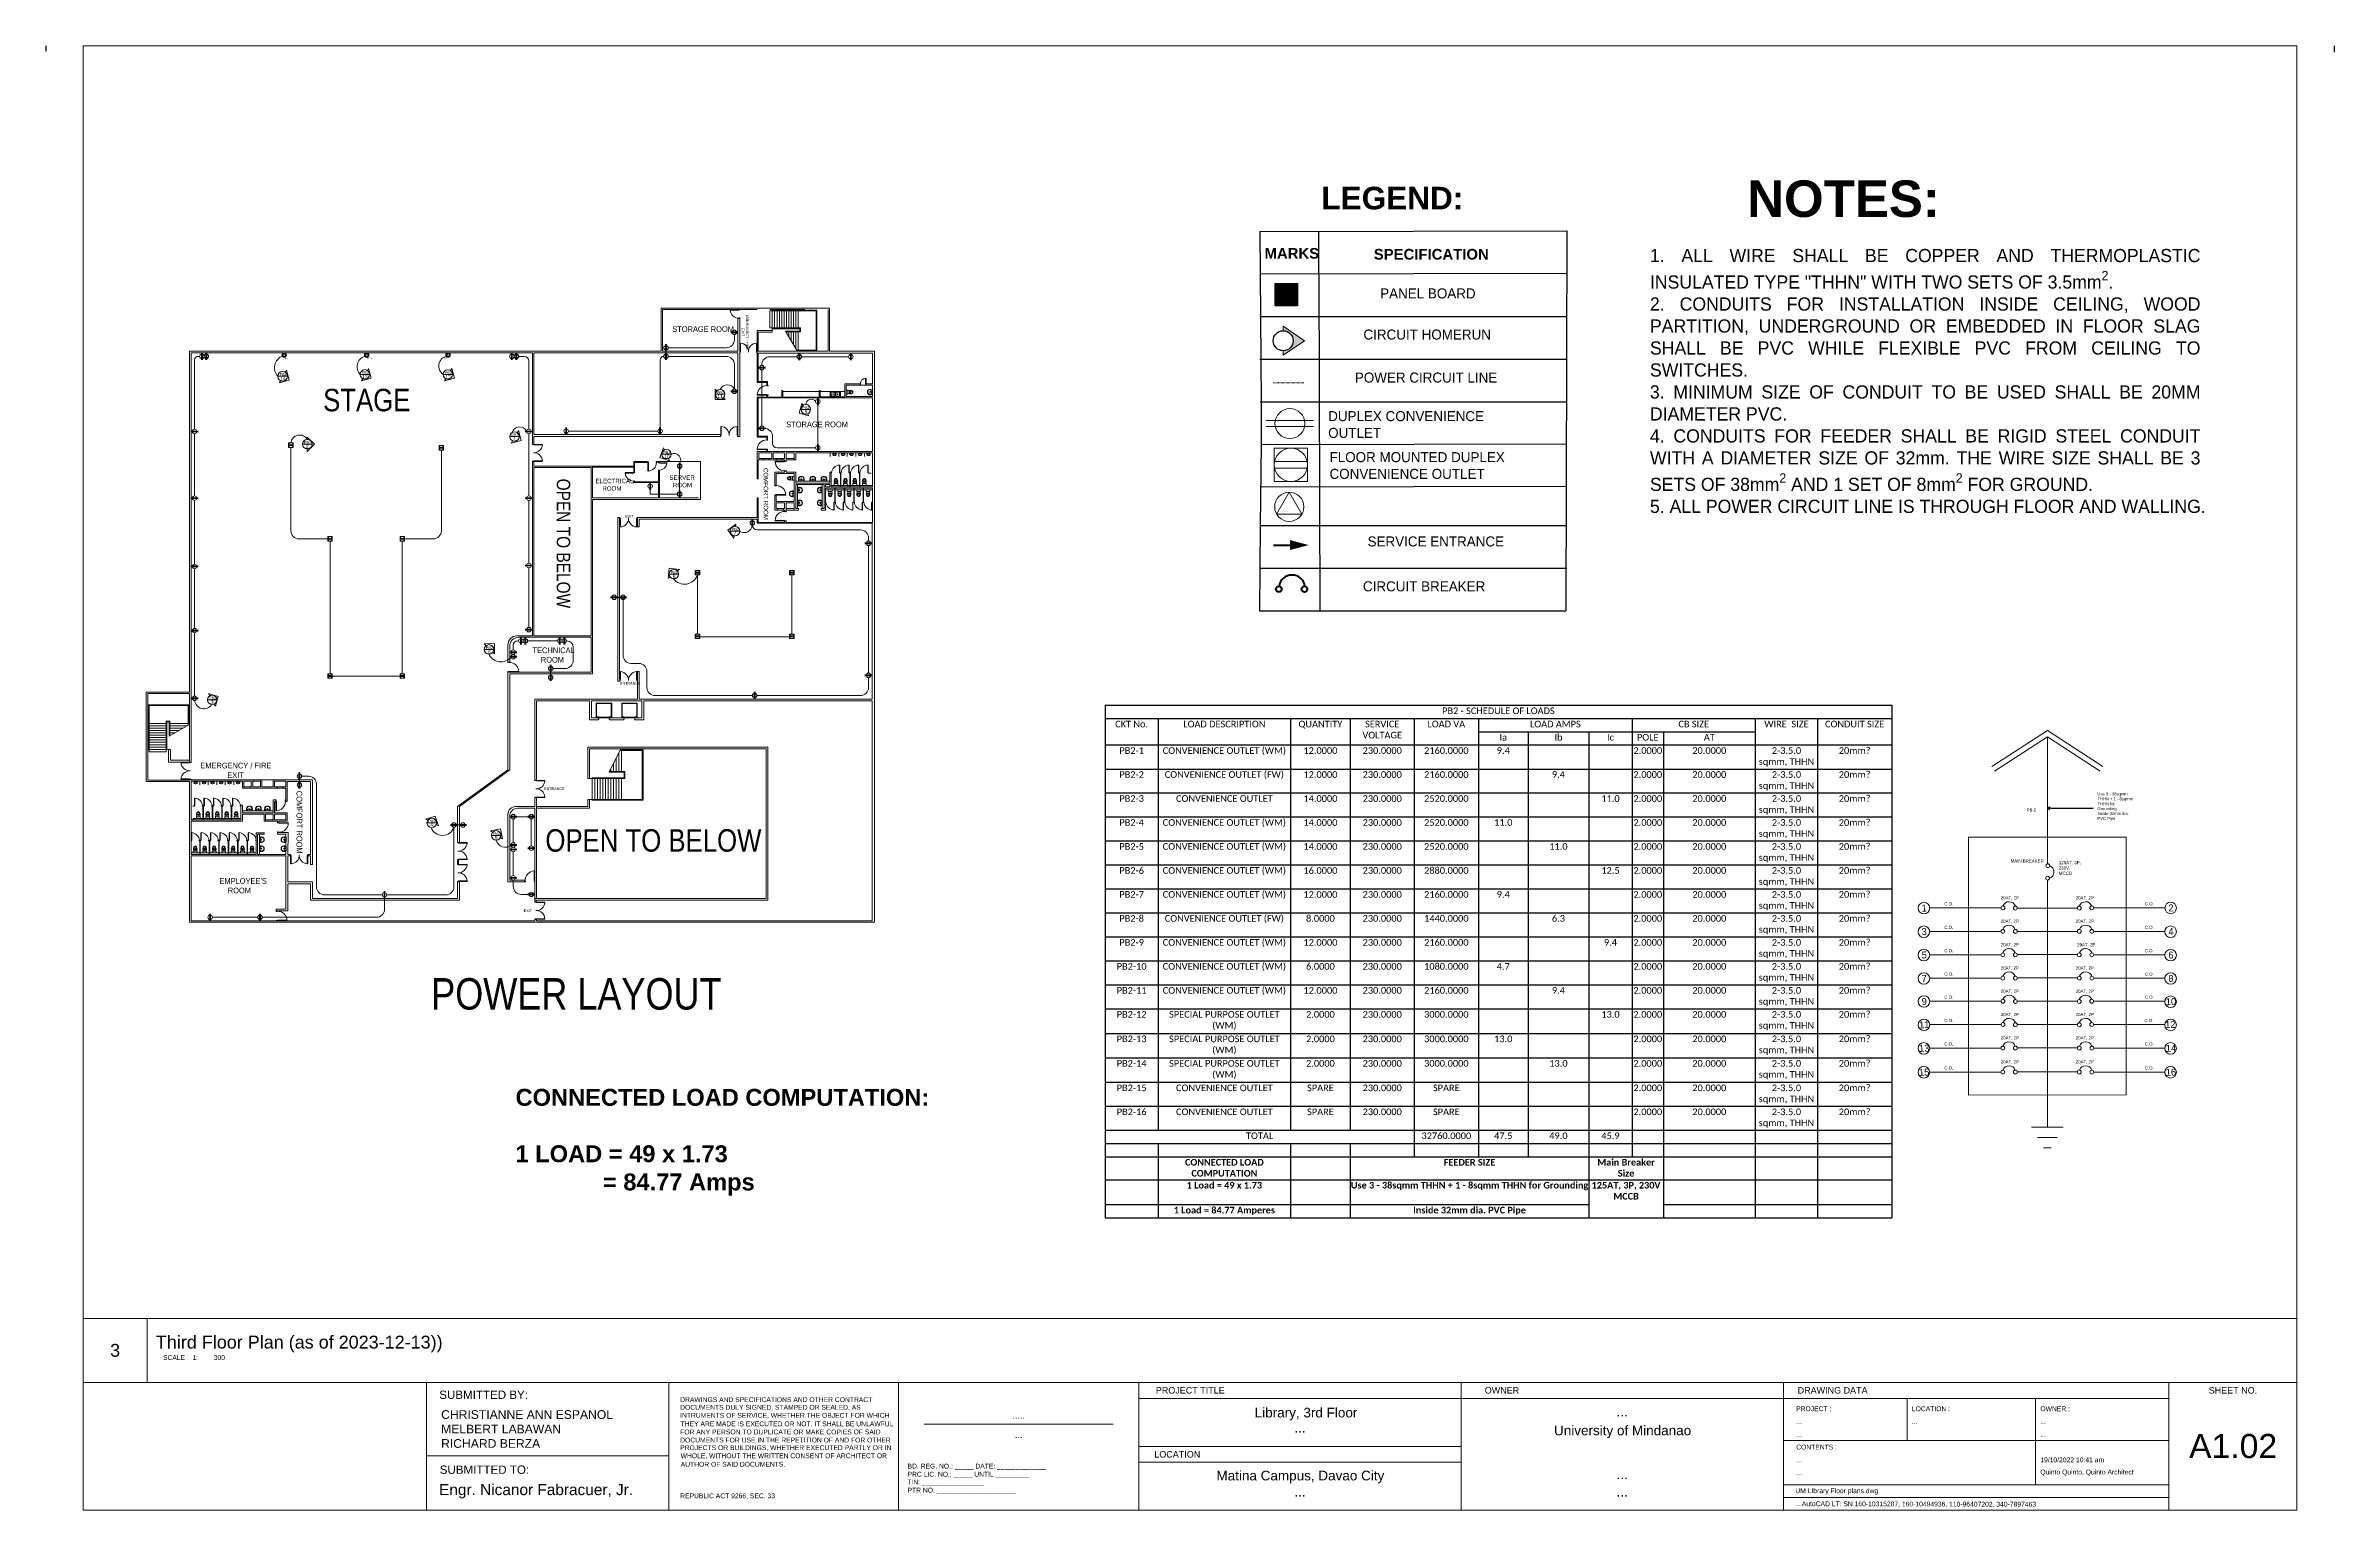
# Model space of a CAD drawing. Header units: inches. Extents: x -2 to 2474, y 1 to 287.
# Drawn here: x 512 to 939.7, y 1.3 to 275.1 of the extents above; entities that cross this region are included whole.
import ezdxf

# ---------------------------------------------------------------- set-up
doc = ezdxf.new("R2010")
doc.units = ezdxf.units.IN
doc.header["$MEASUREMENT"] = 0
doc.linetypes.add('AI9-LType1', pattern=[0.879429, 0.586286, -0.293143])
doc.linetypes.add('HIDDEN2', pattern=[4.7625, 3.175, -1.5875])
for name, color, linetype in [('ACU', 6, 'Continuous'), ('NUMBER', 170, 'Continuous'), ('OUTLETS', 4, 'Continuous'), ('PDF3_Text', 7, 'Continuous'), ('PDF_0', 7, 'Continuous'), ('PDF_BORDER', 7, 'Continuous'), ('PDF_Text', 7, 'Continuous'), ('POWER LINE', 1, 'Continuous'), ('TEXT', 82, 'Continuous')]:
    doc.layers.add(name, color=color, linetype=linetype)
doc.layers.add('DLX_LUM', color=7, linetype='Continuous', true_color=0xffd400)
doc.styles.add('PDF Arial', font='arial.ttf')
doc.styles.add('PDF Arial Narrow', font='ARIALN.TTF')
doc.styles.add('PDF ArialMT', font='arial.ttf')
doc.styles.add('PDF Swis721 BdOul BT', font='swissbo.ttf')

msp = doc.modelspace()

# ---------------------------------------------------------------- texts
at = {"linetype": 'ByBlock', "lineweight": 80, "ltscale": 0.05, "attachment_point": 1}
for s, width, gutter_width, heights, insert, char_height in [('{\\fArial|b1|i0|c0|p34;LEGEND:}', 191.2095094, 29.31031, [0], (750.43352, 248.74299), 4.2206842), ('{\\fArial|b1|i0|c0|p34;CONNECTED LOAD COMPUTATION:\\P\\P1 LOAD = 49 x 1.73\\P^I   = 84.77 Amps}', 88.4924112, 21.96566, [25.63526], (599.83595, 80.09988), 3.1630556)]:
    msp.add_mtext_dynamic_manual_height_columns(s, width=width, gutter_width=gutter_width, heights=heights, dxfattribs=dict(at, insert=insert, char_height=char_height))
at = {"attachment_point": 1}
for s, width, gutter_width, heights, insert, char_height in [('\\pxt5;{\\fArial|b1|i0|c0|p34;MARKS}', 44.3417533, 55.33386, [9.12229], (739.81675, 237.30009), 1.9920189), ('\\pxt5;{\\fArial|b1|i0|c0|p34;SPECIFICATION}', 1010.414622, 39.55484, [107.12105], (760.23004, 237.13156), 1.9922223), ('PANEL BOARD', 22.6100072, 29.31031, [2.83478], (761.42544, 229.74677), 1.8758596), ('CIRCUIT HOMERUN', 66.6937572, 29.31031, [9.24479], (758.30281, 222.05652), 1.8758596), ('POWER CIRCUIT LINE', 66.6937572, 29.31031, [9.24479], (756.69827, 214.02075), 1.8758596), ('DUPLEX CONVENIENCE \\POUTLET', 66.6937572, 29.31031, [9.24479], (751.70639, 206.80468), 1.8758596), ('FLOOR MOUNTED DUPLEX \\PCONVENIENCE OUTLET', 66.6937572, 29.31031, [9.24479], (751.96411, 199.142), 1.8758596), ('SERVICE ENTRANCE', 66.6937572, 29.31031, [9.24479], (759.07322, 183.38082), 1.8758596), ('CIRCUIT BREAKER', 66.6937572, 29.31031, [9.24479], (758.21603, 174.986), 1.8758596)]:
    msp.add_mtext_dynamic_manual_height_columns(s, width=width, gutter_width=gutter_width, heights=heights, dxfattribs=dict(at, insert=insert, char_height=char_height))
at = {"linetype": 'AI9-LType1', "insert": (811.84445, 237.12173), "char_height": 2.46551817, "attachment_point": 1}
msp.add_mtext_dynamic_manual_height_columns('\\A1;\\pxqj,t0;1. ALL WIRE SHALL BE COPPER AND THERMOPLASTIC INSULATED TYPE "THHN" WITH TWO SETS OF 3.5mm{\\H0.7x;\\S2^ ;}. \\P2. CONDUITS FOR INSTALLATION INSIDE CEILING, WOOD PARTITION, UNDERGROUND OR EMBEDDED IN FLOOR SLAG SHALL BE PVC WHILE FLEXIBLE PVC FROM CEILING TO SWITCHES.\\P3. MINIMUM SIZE OF CONDUIT TO BE USED SHALL BE 20MM DIAMETER PVC.\\P4. CONDUITS FOR FEEDER SHALL BE RIGID STEEL CONDUIT WITH A DIAMETER SIZE OF 32mm. THE WIRE SIZE SHALL BE 3 SETS OF 38mm{\\H0.7x;\\S2^ ;} AND 1 SET OF 8mm{\\H0.7x;\\S2^ ;} FOR GROUND. \\P5. ALL POWER CIRCUIT LINE IS THROUGH FLOOR AND WALLING.\\P ', width=102.5757818, gutter_width=31.64826, heights=[152.18883], dxfattribs=at)
at = {"linetype": 'Continuous', "lineweight": 5, "insert": (895.4819, 130.20554), "char_height": 0.5502876, "width": 6.82118, "attachment_point": 7, "style": 'PDF Arial'}
msp.add_mtext('\\pxt6;Use 3 - 38sqmm THHN + 1 - 8sqmm THHN for Grounding \\P\\ptz;Inside 32mm dia. PVC Pipe', dxfattribs=at)
at = {"linetype": 'Continuous', "lineweight": 5, "style": 'PDF Arial'}
for s, insert, char_height, attachment_point in [('PB 2', (884.01417, 131.94192), 0.583332, 9), ('MAIN BREAKER', (885.42027, 122.40345), 0.5833316, 9), ('20AT, 2P', (877.41526, 115.41491), 0.583332, 7), ('20AT, 2P', (894.81125, 115.41491), 0.583332, 9), ('C.O.', (868.5406, 114.39801), 0.583332, 9), ('20AT, 2P', (877.40607, 111.03951), 0.583332, 7), ('20AT, 2P', (894.82043, 111.03951), 0.583332, 9), ('C.O.', (905.9959, 114.39801), 0.583332, 9), ('C.O.', (868.5406, 109.99963), 0.583332, 9), ('20AT, 2P', (877.40607, 106.65936), 0.583332, 7), ('20AT, 2P', (891.69565, 106.65936), 0.583332, 7), ('C.O.', (905.99436, 109.99963), 0.583332, 9), ('C.O.', (868.5406, 105.63023), 0.583332, 9), ('20AT, 2P', (877.40607, 102.28996), 0.583332, 7), ('20AT, 2P', (894.82043, 102.28996), 0.583332, 9), ('C.O.', (905.99484, 105.63023), 0.583332, 9), ('C.O.', (868.5406, 101.25008), 0.583332, 9), ('20AT, 2P', (877.41526, 97.95893), 0.583332, 7), ('20AT, 2P', (894.81125, 97.95893), 0.583332, 9), ('C.O.', (905.99509, 101.25008), 0.583332, 9), ('C.O.', (868.5406, 96.94203), 0.583332, 9), ('20AT, 2P', (877.41526, 93.60571), 0.583332, 7), ('20AT, 2P', (894.81125, 93.60571), 0.583332, 9), ('C.O.', (905.9959, 96.94203), 0.583332, 9), ('C.O.', (868.5406, 92.58881), 0.583332, 9), ('20AT, 2P', (877.40607, 89.23031), 0.583332, 7), ('20AT, 2P', (894.82043, 89.23031), 0.583332, 9), ('C.O.', (905.92724, 92.58881), 0.583332, 9), ('C.O.', (868.5406, 88.19042), 0.583332, 9), ('C.O.', (905.99436, 88.19042), 0.583332, 9), ('C.O.', (868.5406, 83.70872), 0.583332, 9), ('20AT, 2P', (877.40607, 84.74861), 0.583332, 7), ('20AT, 2P', (894.82043, 84.74861), 0.583332, 9), ('C.O.', (905.99436, 83.70872), 0.583332, 9)]:
    msp.add_mtext(s, dxfattribs=dict(at, insert=insert, char_height=char_height, attachment_point=attachment_point))
at = {"insert": (888.24432, 122.70888), "char_height": 0.6006363, "width": 4.0287903, "attachment_point": 1}
msp.add_mtext('125AT, 3P, 230V, MCCB', dxfattribs=at)
at = {"linetype": 'Continuous', "lineweight": 5, "char_height": 1.296882, "attachment_point": 1, "rotation": 1.9816712}
for s, width, insert in [('\\pxqc;1', 0.8990263, (862.63875, 114.53163)), ('\\pxqc;2', 0.8990263, (908.7439, 114.57431)), ('\\pxqc;3', 0.8990263, (862.62793, 110.13324)), ('\\pxqc;4', 0.8990263, (908.74153, 110.13324)), ('\\pxqc;5', 0.8990263, (862.62793, 105.76385)), ('\\pxqc;6', 0.8990263, (908.74153, 105.75309)), ('\\pxqc;7', 0.8990263, (862.62793, 101.38369)), ('\\pxqc;8', 0.8990263, (908.74225, 101.38372)), ('\\pxqc;9', 0.8990263, (862.63875, 97.07564)), ('\\pxqc;10', 0.8990263, (908.74153, 97.04665)), ('\\pxqc;11', 0.8990263, (862.63875, 92.72243)), ('\\pxqc;12', 1.2968818, (908.42286, 92.75133)), ('\\pxqc;13', 0.8990263, (862.62793, 88.32404)), ('\\pxqc;14', 0.8990263, (908.74153, 88.32404)), ('\\pxqc;15', 0.8990263, (862.62793, 83.84234)), ('\\pxqc;16', 0.8990263, (908.74153, 83.84234))]:
    msp.add_mtext_dynamic_manual_height_columns(s, width=width, gutter_width=3.2159, heights=[0], dxfattribs=dict(at, insert=insert))
at = {"layer": 'ACU', "lineweight": 5, "attachment_point": 1}
for s, width, heights, insert, char_height in [('{\\C3;PB2}', 1.1760392, [0], (555.73042, 213.93951), 0.504017), ('{\\C3;SS1}', 0.2520084, [0.2606], (556.74696, 216.71512), 0.252008), ('{\\C3;PB2}', 1.1760392, [0], (571.06406, 214.30107), 0.504017), ('{\\C3;LEDW}', 0.0763462, [0], (572.11669, 216.78522), 0.252008), ('{\\C3;SS2}', 0.2520084, [0.25201], (586.30271, 216.78522), 0.252008), ('{\\C3;PB2}', 1.1760392, [0], (586.60126, 214.26743), 0.504017), ('{\\C3;PB2}', 1.1760392, [0], (637.48827, 210.50144), 0.504017), ('{\\C3;PB2}', 1.1760392, [0], (653.46081, 207.69116), 0.504017), ('{\\C3;PB2}', 1.1760392, [0], (560.33609, 201.19678), 0.504017), ('{\\C3;PB2}', 1.1760392, [0], (599.05514, 202.60225), 0.504017), ('{\\C3;PB2}', 1.1760392, [0], (627.45761, 199.33596), 0.504017), ('{\\C3;PB2}', 1.1760392, [0], (640.28641, 184.9506), 0.504017), ('{\\C3;PB2}', 1.1760392, [0], (628.82939, 176.92558), 0.504017), ('{\\C3;PB2}', 1.1760392, [0], (594.28774, 162.85173), 0.504017), ('{\\C3;PB2}', 1.1760392, [0], (542.58673, 153.42583), 0.504017), ('{\\C3;PB2}', 1.1760392, [0], (583.56404, 130.398), 0.504017), ('{\\C3;PB2}', 1.1760392, [0], (595.61357, 128.0894), 0.504017)]:
    msp.add_mtext_dynamic_manual_height_columns(s, width=width, gutter_width=21.0007, heights=heights, dxfattribs=dict(at, insert=insert, char_height=char_height))
at = {"layer": 'NUMBER', "lineweight": 5, "attachment_point": 1}
for s, insert, char_height in [('14', (555.82518, 213.20232), 0.672022), ('13', (571.16915, 213.55918), 0.672022), ('12', (586.70297, 213.54604), 0.672022), ('11', (637.55997, 209.9021), 0.672022), ('9', (653.87079, 207.0733), 0.67202), ('2', (560.65294, 200.5415), 0.67202), ('10', (627.59096, 198.66848), 0.672022), ('8', (629.216, 176.22259), 0.67202), ('3', (542.87301, 152.76619), 0.67202), ('4', (583.8762, 129.77545), 0.67202), ('5', (595.9456, 127.41212), 0.67202)]:
    msp.add_mtext(s, dxfattribs=dict(at, insert=insert, char_height=char_height))
at = {"layer": 'NUMBER', "lineweight": 5, "char_height": 0.67202, "attachment_point": 1}
for s, insert, width in [('1', (599.44529, 201.99565), 0.8925154), ('7', (640.59303, 184.32076), 0.4419029), ('6', (594.67785, 162.13693), 0.8925154)]:
    msp.add_mtext(s, dxfattribs=dict(at, insert=insert, width=width))
at = {"layer": 'PDF3_Text', "insert": (827.36243, 243.00946), "char_height": 6.8256309, "attachment_point": 7, "style": 'PDF Swis721 BdOul BT'}
msp.add_mtext('{\\fArial|b1|i0|c0|p34; NOTES:}', dxfattribs=at)
at = {"layer": 'PDF_Text', "lineweight": 5, "char_height": 1.0612131, "width": 15.2034367, "attachment_point": 4, "style": 'PDF Arial Narrow'}
for insert in [(629.12854, 222.1334), (650.42864, 204.31325)]:
    msp.add_mtext('STORAGE ROOM', dxfattribs=dict(at, insert=insert))
at = {"layer": 'PDF_Text', "lineweight": 5, "attachment_point": 4, "rotation": 270, "style": 'PDF Arial Narrow'}
for s, insert, char_height in [('EMERGENCY / FIRE\\P             EXIT', (642.76028, 224.84061), 0.5040168), ('\\pxqj;OPEN TO BELOW', (608.7709, 194.18656), 2.520084), (' COMFORT ROOM', (646.621, 196.50078), 0.840028), ('COMFORT ROOM', (559.42534, 135.82706), 1.0612131)]:
    msp.add_mtext(s, dxfattribs=dict(at, insert=insert, char_height=char_height))
at = {"layer": 'PDF_Text', "lineweight": 5, "attachment_point": 4, "style": 'PDF Arial Narrow'}
for s, insert, char_height in [('STAGE ', (563.87682, 208.8448), 4.20014), ('ELECTRICAL \\P    ROOM', (614.78054, 193.04338), 0.840028), ('SERVER \\P  ROOM', (628.60273, 193.66678), 0.840028), ('EXIT', (620.37881, 187.12081), 0.504017), ('TECHNICAL \\P    ROOM', (603.01206, 161.20138), 1.061213), ('ENTRANCE', (619.37243, 155.9135), 0.504017), ('EMERGENCY / FIRE\\P             EXIT', (540.92737, 139.65152), 1.0612131), ('ENTRANCE', (605.1797, 136.22722), 0.504017), ('OPEN TO BELOW', (605.41806, 126.51577), 4.2001401), ("EMPLOYEE'S \\P    ROOM", (544.51072, 118.07022), 1.0612131), ('EXIT', (601.39105, 113.39472), 0.504017), ('POWER LAYOUT', (584.0716, 97.82061), 5.8801961)]:
    msp.add_mtext(s, dxfattribs=dict(at, insert=insert, char_height=char_height))
at = {"layer": 'PDF_Text', "attachment_point": 4}
for s, insert, char_height, style in [('3', (524.0664, 31.19933), 2.40543, 'PDF ArialMT'), ('Third Floor Plan (as of 2023-12-13))', (532.61278, 32.39598), 2.4054331, 'PDF ArialMT'), ('SCALE    1:', (533.95345, 29.86435), 0.8968012, 'PDF ArialMT'), ('300', (543.42853, 29.86435), 0.902038, 'PDF ArialMT'), ('DRAWINGS AND SPECIFICATIONS AND OTHER CONTRACT', (630.60714, 21.99787), 0.9020376, 'PDF ArialMT'), ('PROJECT TITLE', (719.49246, 23.73616), 1.2027175, 'PDF ArialMT'), ('OWNER', (780.97262, 23.73616), 1.202717, 'PDF ArialMT'), ('DRAWING DATA', (839.45136, 23.73616), 1.2027175, 'PDF ArialMT'), ('SHEET NO.', (916.27213, 23.73616), 1.202717, 'PDF ArialMT'), ('INTRUMENTS OF SERVICE, WHETHER THE OBJECT FOR WHICH', (630.58753, 18.97683), 0.9020376, 'PDF ArialMT'), ('DOCUMENTS DULY SIGNED, STAMPED OR SEALED, AS', (630.60714, 20.48735), 0.9020376, 'PDF ArialMT'), ('THEY ARE MADE IS EXECUTED OR NOT. IT SHALL BE UNLAWFUL', (630.68561, 17.46631), 0.9020376, 'PDF ArialMT'), ('.....', (692.69544, 19.04765), 1.202717, 'PDF ArialMT'), ('Library, 3rd Floor', (737.97901, 19.309), 1.8040753, 'PDF ArialMT'), ('University of Mindanao', (793.91995, 15.97209), 1.8040753, 'PDF ArialMT'), ('...', (805.61177, 19.77782), 1.804075, 'PDF ArialMT'), ('PROJECT :', (839.17672, 20.29118), 0.902038, 'PDF ArialMT'), ('...', (839.17672, 17.89788), 0.902038, 'PDF ArialMT'), ('LOCATION :', (860.79483, 20.29118), 0.902038, 'PDF ArialMT'), ('...', (860.79483, 17.89788), 0.902038, 'PDF ArialMT'), ('OWNER :', (884.80622, 20.29118), 0.902038, 'PDF ArialMT'), ('...', (884.80622, 17.89788), 0.902038, 'PDF ArialMT'), ('FOR ANY PERSON TO DUPLICATE OR MAKE COPIES OF SAID', (630.60714, 15.95578), 0.9020376, 'PDF ArialMT'), ('DOCUMENTS FOR USE IN THE REPETITION OF AND FOR OTHER', (630.60714, 14.44527), 0.9020376, 'PDF ArialMT'), ('PROJECTS OR BUILDINGS, WHETHER EXECUTED PARTLY OR IN', (630.60714, 12.93474), 0.9020376, 'PDF ArialMT'), ('...', (693.16625, 15.45772), 1.202717, 'PDF ArialMT'), ('...', (745.38711, 16.73716), 1.804075, 'PDF ArialMT'), ('CONTENTS :', (839.17672, 13.13091), 0.902038, 'PDF ArialMT'), ('...', (839.17672, 15.50459), 0.902038, 'PDF ArialMT'), ('...', (884.80622, 15.50459), 0.902038, 'PDF ArialMT'), ('A1.02', (912.60373, 13.29424), 4.510203, 'PDF ArialMT'), ('WHOLE, WITHOUT THE WRITTEN CONSENT OF ARCHITECT OR', (630.68561, 11.42422), 0.9020376, 'PDF ArialMT'), ('AUTHOR OF SAID DOCUMENTS.', (630.70522, 9.9137), 0.9020376, 'PDF ArialMT'), ('BD. REG. NO.: _____ DATE: _____________', (673.0979, 9.44289), 0.9020376, 'PDF ArialMT'), ('LOCATION', (719.21783, 11.76969), 1.202717, 'PDF ArialMT'), ('Matina Campus, Davao City', (730.83119, 7.53672), 1.8040753, 'PDF ArialMT'), ('...', (839.17672, 10.73762), 0.902038, 'PDF ArialMT'), ('Quinto Quinto, Quinto Architect', (884.80622, 8.3445), 0.9023915, 'PDF ArialMT'), ('19/10/2022 10:41 am', (884.80622, 10.7378), 0.9023915, 'PDF ArialMT'), ('REPUBLIC ACT 9266, SEC. 33', (630.60714, 3.93047), 0.9020376, 'PDF ArialMT'), ('TIN: _________________', (673.0979, 6.48156), 0.8968012, 'PDF Arial Narrow'), ('PRC LIC. NO.: _____ UNTIL _________', (673.0979, 7.93237), 0.9020376, 'PDF ArialMT'), ('PTR NO. _____________________', (673.0979, 4.95056), 0.9020376, 'PDF ArialMT'), ('...', (805.61177, 8.06638), 1.804075, 'PDF ArialMT'), ('UM LIbrary Floor plans.dwg', (839.01978, 4.83303), 0.9023915, 'PDF ArialMT'), ('...', (839.17672, 8.34433), 0.902038, 'PDF ArialMT'), ('...', (745.38711, 4.7707), 1.804075, 'PDF ArialMT'), ('...', (805.61177, 4.7707), 1.804075, 'PDF ArialMT')]:
    msp.add_mtext(s, dxfattribs=dict(at, insert=insert, char_height=char_height, style=style))
at = {"layer": 'PDF_Text', "attachment_point": 4, "style": 'PDF ArialMT'}
for s, insert, char_height, width in [('SUBMITTED BY:', (585.57574, 22.90795), 1.5493918, 33.878175), ('CHRISTIANNE ANN ESPANOL\\PMELBERT LABAWAN\\PRICHARD BERZA', (585.92854, 16.5018), 1.6231938, 35.4918916), ('SUBMITTED TO:', (585.66728, 8.89737), 1.5493918, 33.878175), ('Engr. Nicanor Fabracuer, Jr.', (585.55492, 4.87186), 2.0575162, 44.9885528)]:
    msp.add_mtext(s, dxfattribs=dict(at, insert=insert, char_height=char_height, width=width))
at = {"layer": 'PDF_Text', "insert": (839.17672, 2.45918), "char_height": 0.9020376, "attachment_point": 4, "rotation": 359.8708935, "style": 'PDF ArialMT'}
msp.add_mtext('...AutoCAD LT: SN 160-10315287, 160-10494936, 110-96407202, 340-7897463', dxfattribs=at)

# ---------------------------------------------------------------- blocks, each defined once
blk = doc.blocks.new('*T37')
at = {"color": 0, "linetype": 'ByBlock', "lineweight": -2, "transparency": 16777216}
for p, q in [((0, 0), (147, 0)), ((0, 0), (0, -95.84)), ((147, 0), (147, -95.84)), ((0, -2.47), (147, -2.47)), ((9.93, -2.47), (9.93, -79.45)), ((34.65, -2.47), (34.65, -79.45)), ((45.82, -2.47), (45.82, -79.45)), ((57.75, -2.47), (57.75, -84.4)), ((69.78, -2.47), (69.78, -84.4)), ((98.51, -2.47), (98.51, -84.4)), ((121.52, -2.47), (121.52, -95.84)), ((133.16, -2.47), (133.16, -95.84)), ((0, -7.42), (147, -7.42)), ((69.78, -4.95), (121.52, -4.95)), ((79.04, -4.95), (79.04, -84.4)), ((90.4, -4.95), (90.4, -95.84)), ((104.33, -4.95), (104.33, -95.84)), ((0, -11.91), (147, -11.91)), ((0, -16.39), (147, -16.39)), ((0, -20.88), (147, -20.88)), ((0, -25.36), (147, -25.36)), ((0, -29.84), (147, -29.84)), ((0, -34.33), (147, -34.33)), ((0, -38.81), (147, -38.81)), ((0, -43.3), (147, -43.3)), ((0, -47.78), (147, -47.78)), ((0, -52.26), (147, -52.26)), ((0, -56.75), (147, -56.75)), ((0, -61.33), (147, -61.33)), ((0, -65.9), (147, -65.9)), ((0, -70.48), (147, -70.48)), ((0, -74.97), (147, -74.97)), ((0, -79.45), (147, -79.45)), ((0, -81.93), (147, -81.93)), ((0, -84.4), (147, -84.4)), ((9.93, -81.93), (9.93, -95.84)), ((34.65, -81.93), (34.65, -95.84)), ((45.82, -81.93), (45.82, -95.84)), ((0, -88.69), (147, -88.69)), ((0, -93.34), (90.4, -93.34)), ((104.33, -93.34), (147, -93.34)), ((0, -95.84), (147, -95.84))]:
    blk.add_line(p, q, dxfattribs=at)
at = {"color": 0, "transparency": 16777216, "char_height": 1.2375, "attachment_point": 2}
for s, insert, width in [('{\\fCalibri|b0|i0|c0;\\c0;CKT No.', (4.96, -2.89), 9.1016), ('{\\fCalibri|b0|i0|c0;\\c0;LOAD DESCRIPTION', (22.29, -2.89), 23.9018), ('{\\fCalibri|b0|i0|c0;\\c0;QUANTITY', (40.24, -2.89), 10.3429), ('{\\fCalibri|b0|i0|c0;\\c0;SERVICE VOLTAGE', (51.79, -2.89), 11.1068), ('{\\fCalibri|b0|i0|c0;\\c0;LOAD VA', (63.77, -2.89), 11.2023), ('{\\fCalibri|b0|i0|c0;\\c0;PB2 - SCHEDULE OF LOADS', (73.5, -0.41), 146.1797), ('{\\fCalibri|b0|i0|c0;\\c0;LOAD AMPS', (84.15, -2.89), 27.9045), ('{\\fCalibri|b0|i0|c0;\\c0;CB SIZE', (110.01, -2.89), 22.1831), ('{\\fCalibri|b0|i0|c0;\\c0;WIRE  SIZE', (127.34, -2.89), 10.8203), ('{\\fCalibri|b0|i0|c0;\\c0;CONDUIT SIZE', (140.08, -2.89), 13.0165), ('{\\fCalibri|b0|i0|c0;\\c0;PB2-1', (4.96, -7.84), 9.1016), ('{\\fCalibri|b0|i0|c0;\\c0;CONVENIENCE OUTLET (WM)', (22.29, -7.84), 23.9018), ('{\\fCalibri|b0|i0|c0;\\c0;12.0000', (40.24, -7.84), 10.3429), ('{\\fCalibri|b0|i0|c0;\\c0;230.0000', (51.79, -7.84), 11.1068), ('{\\fCalibri|b0|i0|c0;\\c0;2160.0000', (63.77, -7.84), 11.2023), ('{\\fCalibri|b0|i0|c0;\\c0;9.4', (74.41, -7.84), 8.4332), ('{\\fCalibri|b0|i0|c0;\\c0;Ia', (74.41, -5.36), 8.4332), ('{\\fCalibri|b0|i0|c0;\\c0;Ib', (84.72, -5.36), 10.5339), ('{\\fCalibri|b0|i0|c0;\\c0;', (84.72, -7.84), 10.5339), ('{\\fCalibri|b0|i0|c0;\\c0;Ic', (94.45, -5.36), 7.2874), ('{\\fCalibri|b0|i0|c0;\\c0;', (94.45, -7.84), 7.2874), ('{\\fCalibri|b0|i0|c0;\\c0;2.0000', (101.42, -7.84), 4.9958), ('{\\fCalibri|b0|i0|c0;\\c0;POLE ', (101.42, -5.36), 4.9958), ('{\\fCalibri|b0|i0|c0;\\c0;20.0000', (112.92, -7.84), 16.3623), ('{\\fCalibri|b0|i0|c0;\\c0;AT', (112.92, -5.36), 16.3623), ('{\\fCalibri|b0|i0|c0;\\c0;2-3.5.0 sqmm, THHN ', (127.34, -7.84), 10.8203), ('{\\fCalibri|b0|i0|c0;\\c0;20mm?', (140.08, -7.84), 13.0165), ('{\\fCalibri|b0|i0|c0;\\c0;PB2-2', (4.96, -12.32), 9.1016), ('{\\fCalibri|b0|i0|c0;\\c0;CONVENIENCE OUTLET (FW)', (22.29, -12.32), 23.9018), ('{\\fCalibri|b0|i0|c0;\\c0;12.0000', (40.24, -12.32), 10.3429), ('{\\fCalibri|b0|i0|c0;\\c0;230.0000', (51.79, -12.32), 11.1068), ('{\\fCalibri|b0|i0|c0;\\c0;2160.0000', (63.77, -12.32), 11.2023), ('{\\fCalibri|b0|i0|c0;\\c0;9.4', (84.72, -12.32), 10.5339), ('{\\fCalibri|b0|i0|c0;\\c0;', (94.45, -12.32), 7.2874), ('{\\fCalibri|b0|i0|c0;\\c0;2.0000', (101.42, -12.32), 4.9958), ('{\\fCalibri|b0|i0|c0;\\c0;20.0000', (112.92, -12.32), 16.3623), ('{\\fCalibri|b0|i0|c0;\\c0;2-3.5.0 sqmm, THHN ', (127.34, -12.32), 10.8203), ('{\\fCalibri|b0|i0|c0;\\c0;20mm?', (140.08, -12.32), 13.0165), ('{\\fCalibri|b0|i0|c0;\\c0;PB2-3', (4.96, -16.81), 9.1016), ('{\\fCalibri|b0|i0|c0;\\c0;CONVENIENCE OUTLET ', (22.29, -16.81), 23.9018), ('{\\fCalibri|b0|i0|c0;\\c0;14.0000', (40.24, -16.81), 10.3429), ('{\\fCalibri|b0|i0|c0;\\c0;230.0000', (51.79, -16.81), 11.1068), ('{\\fCalibri|b0|i0|c0;\\c0;2520.0000', (63.77, -16.81), 11.2023), ('{\\fCalibri|b0|i0|c0;\\c0;', (84.72, -16.81), 10.5339), ('{\\fCalibri|b0|i0|c0;\\c0;11.0', (94.45, -16.81), 7.2874), ('{\\fCalibri|b0|i0|c0;\\c0;2.0000', (101.42, -16.81), 4.9958), ('{\\fCalibri|b0|i0|c0;\\c0;20.0000', (112.92, -16.81), 16.3623), ('{\\fCalibri|b0|i0|c0;\\c0;2-3.5.0 sqmm, THHN ', (127.34, -16.81), 10.8203), ('{\\fCalibri|b0|i0|c0;\\c0;20mm?', (140.08, -16.81), 13.0165), ('{\\fCalibri|b0|i0|c0;\\c0;PB2-4', (4.96, -21.29), 9.1016), ('{\\fCalibri|b0|i0|c0;\\c0;CONVENIENCE OUTLET (WM)', (22.29, -21.29), 23.9018), ('{\\fCalibri|b0|i0|c0;\\c0;14.0000', (40.24, -21.29), 10.3429), ('{\\fCalibri|b0|i0|c0;\\c0;230.0000', (51.79, -21.29), 11.1068), ('{\\fCalibri|b0|i0|c0;\\c0;2520.0000', (63.77, -21.29), 11.2023), ('{\\fCalibri|b0|i0|c0;\\c0;11.0', (74.41, -21.29), 8.4332), ('{\\fCalibri|b0|i0|c0;\\c0;', (84.72, -21.29), 10.5339), ('{\\fCalibri|b0|i0|c0;\\c0;', (94.45, -21.29), 7.2874), ('{\\fCalibri|b0|i0|c0;\\c0;2.0000', (101.42, -21.29), 4.9958), ('{\\fCalibri|b0|i0|c0;\\c0;20.0000', (112.92, -21.29), 16.3623), ('{\\fCalibri|b0|i0|c0;\\c0;2-3.5.0 sqmm, THHN ', (127.34, -21.29), 10.8203), ('{\\fCalibri|b0|i0|c0;\\c0;20mm?', (140.08, -21.29), 13.0165), ('{\\fCalibri|b0|i0|c0;\\c0;CONVENIENCE OUTLET (WM)', (22.29, -25.77), 23.9018), ('{\\fCalibri|b0|i0|c0;\\c0;PB2-5', (4.96, -25.77), 9.1016), ('{\\fCalibri|b0|i0|c0;\\c0;14.0000', (40.24, -25.77), 10.3429), ('{\\fCalibri|b0|i0|c0;\\c0;230.0000', (51.79, -25.77), 11.1068), ('{\\fCalibri|b0|i0|c0;\\c0;2520.0000', (63.77, -25.77), 11.2023), ('{\\fCalibri|b0|i0|c0;\\c0;11.0', (84.72, -25.77), 10.5339), ('{\\fCalibri|b0|i0|c0;\\c0;', (94.45, -25.77), 7.2874), ('{\\fCalibri|b0|i0|c0;\\c0;2.0000', (101.42, -25.77), 4.9958), ('{\\fCalibri|b0|i0|c0;\\c0;20.0000', (112.92, -25.77), 16.3623), ('{\\fCalibri|b0|i0|c0;\\c0;2-3.5.0 sqmm, THHN ', (127.34, -25.77), 10.8203), ('{\\fCalibri|b0|i0|c0;\\c0;20mm?', (140.08, -25.77), 13.0165), ('{\\fCalibri|b0|i0|c0;\\c0;PB2-6', (4.96, -30.26), 9.1016), ('{\\fCalibri|b0|i0|c0;\\c0;CONVENIENCE OUTLET (WM)', (22.29, -30.26), 23.9018), ('{\\fCalibri|b0|i0|c0;\\c0;16.0000', (40.24, -30.26), 10.3429), ('{\\fCalibri|b0|i0|c0;\\c0;230.0000', (51.79, -30.26), 11.1068), ('{\\fCalibri|b0|i0|c0;\\c0;2880.0000', (63.77, -30.26), 11.2023), ('{\\fCalibri|b0|i0|c0;\\c0;', (74.41, -30.26), 8.4332), ('{\\fCalibri|b0|i0|c0;\\c0;12.5', (94.45, -30.26), 7.2874), ('{\\fCalibri|b0|i0|c0;\\c0;2.0000', (101.42, -30.26), 4.9958), ('{\\fCalibri|b0|i0|c0;\\c0;20.0000', (112.92, -30.26), 16.3623), ('{\\fCalibri|b0|i0|c0;\\c0;2-3.5.0 sqmm, THHN ', (127.34, -30.26), 10.8203), ('{\\fCalibri|b0|i0|c0;\\c0;20mm?', (140.08, -30.26), 13.0165), ('{\\fCalibri|b0|i0|c0;\\c0;PB2-7', (4.96, -34.74), 9.1016), ('{\\fCalibri|b0|i0|c0;\\c0;CONVENIENCE OUTLET (WM)', (22.29, -34.74), 23.9018), ('{\\fCalibri|b0|i0|c0;\\c0;12.0000', (40.24, -34.74), 10.3429), ('{\\fCalibri|b0|i0|c0;\\c0;230.0000', (51.79, -34.74), 11.1068), ('{\\fCalibri|b0|i0|c0;\\c0;2160.0000', (63.77, -34.74), 11.2023), ('{\\fCalibri|b0|i0|c0;\\c0;9.4', (74.41, -34.74), 8.4332), ('{\\fCalibri|b0|i0|c0;\\c0;', (94.45, -34.74), 7.2874), ('{\\fCalibri|b0|i0|c0;\\c0;2.0000', (101.42, -34.74), 4.9958), ('{\\fCalibri|b0|i0|c0;\\c0;20.0000', (112.92, -34.74), 16.3623), ('{\\fCalibri|b0|i0|c0;\\c0;2-3.5.0 sqmm, THHN ', (127.34, -34.74), 10.8203), ('{\\fCalibri|b0|i0|c0;\\c0;20mm?', (140.08, -34.74), 13.0165), ('{\\fCalibri|b0|i0|c0;\\c0;PB2-8', (4.96, -39.22), 9.1016), ('{\\fCalibri|b0|i0|c0;\\c0;CONVENIENCE OUTLET (FW)', (22.29, -39.22), 23.9018), ('{\\fCalibri|b0|i0|c0;\\c0;8.0000', (40.24, -39.22), 10.3429), ('{\\fCalibri|b0|i0|c0;\\c0;230.0000', (51.79, -39.22), 11.1068), ('{\\fCalibri|b0|i0|c0;\\c0;1440.0000', (63.77, -39.22), 11.2023), ('{\\fCalibri|b0|i0|c0;\\c0;', (74.41, -39.22), 8.4332), ('{\\fCalibri|b0|i0|c0;\\c0;6.3', (84.72, -39.22), 10.5339), ('{\\fCalibri|b0|i0|c0;\\c0;', (94.45, -39.22), 7.2874), ('{\\fCalibri|b0|i0|c0;\\c0;2.0000', (101.42, -39.22), 4.9958), ('{\\fCalibri|b0|i0|c0;\\c0;20.0000', (112.92, -39.22), 16.3623), ('{\\fCalibri|b0|i0|c0;\\c0;2-3.5.0 sqmm, THHN ', (127.34, -39.22), 10.8203), ('{\\fCalibri|b0|i0|c0;\\c0;20mm?', (140.08, -39.22), 13.0165), ('{\\fCalibri|b0|i0|c0;\\c0;PB2-9', (4.96, -43.71), 9.1016), ('{\\fCalibri|b0|i0|c0;\\c0;CONVENIENCE OUTLET (WM)', (22.29, -43.71), 23.9018), ('{\\fCalibri|b0|i0|c0;\\c0;12.0000', (40.24, -43.71), 10.3429), ('{\\fCalibri|b0|i0|c0;\\c0;230.0000', (51.79, -43.71), 11.1068), ('{\\fCalibri|b0|i0|c0;\\c0;2160.0000', (63.77, -43.71), 11.2023), ('{\\fCalibri|b0|i0|c0;\\c0;', (74.41, -43.71), 8.4332), ('{\\fCalibri|b0|i0|c0;\\c0;9.4', (94.45, -43.71), 7.2874), ('{\\fCalibri|b0|i0|c0;\\c0;2.0000', (101.42, -43.71), 4.9958), ('{\\fCalibri|b0|i0|c0;\\c0;20.0000', (112.92, -43.71), 16.3623), ('{\\fCalibri|b0|i0|c0;\\c0;2-3.5.0 sqmm, THHN ', (127.34, -43.71), 10.8203), ('{\\fCalibri|b0|i0|c0;\\c0;20mm?', (140.08, -43.71), 13.0165), ('{\\fCalibri|b0|i0|c0;\\c0;PB2-10', (4.96, -48.19), 9.1016), ('{\\fCalibri|b0|i0|c0;\\c0;CONVENIENCE OUTLET (WM)', (22.29, -48.19), 23.9018), ('{\\fCalibri|b0|i0|c0;\\c0;6.0000', (40.24, -48.19), 10.3429), ('{\\fCalibri|b0|i0|c0;\\c0;230.0000', (51.79, -48.19), 11.1068), ('{\\fCalibri|b0|i0|c0;\\c0;1080.0000', (63.77, -48.19), 11.2023), ('{\\fCalibri|b0|i0|c0;\\c0;4.7', (74.41, -48.19), 8.4332), ('{\\fCalibri|b0|i0|c0;\\c0;', (94.45, -48.19), 7.2874), ('{\\fCalibri|b0|i0|c0;\\c0;2.0000', (101.42, -48.19), 4.9958), ('{\\fCalibri|b0|i0|c0;\\c0;20.0000', (112.92, -48.19), 16.3623), ('{\\fCalibri|b0|i0|c0;\\c0;2-3.5.0 sqmm, THHN ', (127.34, -48.19), 10.8203), ('{\\fCalibri|b0|i0|c0;\\c0;20mm?', (140.08, -48.19), 13.0165), ('{\\fCalibri|b0|i0|c0;\\c0;PB2-11', (4.96, -52.68), 9.1016), ('{\\fCalibri|b0|i0|c0;\\c0;CONVENIENCE OUTLET (WM)', (22.29, -52.68), 23.9018), ('{\\fCalibri|b0|i0|c0;\\c0;12.0000', (40.24, -52.68), 10.3429), ('{\\fCalibri|b0|i0|c0;\\c0;230.0000', (51.79, -52.68), 11.1068), ('{\\fCalibri|b0|i0|c0;\\c0;2160.0000', (63.77, -52.68), 11.2023), ('{\\fCalibri|b0|i0|c0;\\c0;', (74.41, -52.68), 8.4332), ('{\\fCalibri|b0|i0|c0;\\c0;9.4', (84.72, -52.68), 10.5339), ('{\\fCalibri|b0|i0|c0;\\c0;', (94.45, -52.68), 7.2874), ('{\\fCalibri|b0|i0|c0;\\c0;2.0000', (101.42, -52.68), 4.9958), ('{\\fCalibri|b0|i0|c0;\\c0;20.0000', (112.92, -52.68), 16.3623), ('{\\fCalibri|b0|i0|c0;\\c0;2-3.5.0 sqmm, THHN ', (127.34, -52.68), 10.8203), ('{\\fCalibri|b0|i0|c0;\\c0;20mm?', (140.08, -52.68), 13.0165), ('{\\fCalibri|b0|i0|c0;\\c0;PB2-12', (4.96, -57.16), 9.1016), ('{\\fCalibri|b0|i0|c0;\\c0;SPECIAL PURPOSE OUTLET (WM)', (22.29, -57.16), 23.9018), ('{\\fCalibri|b0|i0|c0;\\c0;2.0000', (40.24, -57.16), 10.3429), ('{\\fCalibri|b0|i0|c0;\\c0;230.0000', (51.79, -57.16), 11.1068), ('{\\fCalibri|b0|i0|c0;\\c0;3000.0000', (63.77, -57.16), 11.2023), ('{\\fCalibri|b0|i0|c0;\\c0;', (74.41, -57.16), 8.4332), ('{\\fCalibri|b0|i0|c0;\\c0;', (84.72, -57.16), 10.5339), ('{\\fCalibri|b0|i0|c0;\\c0;13.0', (94.45, -57.16), 7.2874), ('{\\fCalibri|b0|i0|c0;\\c0;2.0000', (101.42, -57.16), 4.9958), ('{\\fCalibri|b0|i0|c0;\\c0;20.0000', (112.92, -57.16), 16.3623), ('{\\fCalibri|b0|i0|c0;\\c0;2-3.5.0 sqmm, THHN ', (127.34, -57.16), 10.8203), ('{\\fCalibri|b0|i0|c0;\\c0;20mm?', (140.08, -57.16), 13.0165), ('{\\fCalibri|b0|i0|c0;\\c0;PB2-13', (4.96, -61.74), 9.1016), ('{\\fCalibri|b0|i0|c0;\\c0;SPECIAL PURPOSE OUTLET (WM)', (22.29, -61.74), 23.9018), ('{\\fCalibri|b0|i0|c0;\\c0;2.0000', (40.24, -61.74), 10.3429), ('{\\fCalibri|b0|i0|c0;\\c0;230.0000', (51.79, -61.74), 11.1068), ('{\\fCalibri|b0|i0|c0;\\c0;3000.0000', (63.77, -61.74), 11.2023), ('{\\fCalibri|b0|i0|c0;\\c0;13.0', (74.41, -61.74), 8.4332), ('{\\fCalibri|b0|i0|c0;\\c0;', (84.72, -61.74), 10.5339), ('{\\fCalibri|b0|i0|c0;\\c0;2.0000', (101.42, -61.74), 4.9958), ('{\\fCalibri|b0|i0|c0;\\c0;20.0000', (112.92, -61.74), 16.3623), ('{\\fCalibri|b0|i0|c0;\\c0;2-3.5.0 sqmm, THHN ', (127.34, -61.74), 10.8203), ('{\\fCalibri|b0|i0|c0;\\c0;20mm?', (140.08, -61.74), 13.0165), ('{\\fCalibri|b0|i0|c0;\\c0;PB2-14', (4.96, -66.32), 9.1016), ('{\\fCalibri|b0|i0|c0;\\c0;SPECIAL PURPOSE OUTLET (WM)', (22.29, -66.32), 23.9018), ('{\\fCalibri|b0|i0|c0;\\c0;2.0000', (40.24, -66.32), 10.3429), ('{\\fCalibri|b0|i0|c0;\\c0;230.0000', (51.79, -66.32), 11.1068), ('{\\fCalibri|b0|i0|c0;\\c0;3000.0000', (63.77, -66.32), 11.2023), ('{\\fCalibri|b0|i0|c0;\\c0;', (74.41, -66.32), 8.4332), ('{\\fCalibri|b0|i0|c0;\\c0;13.0', (84.72, -66.32), 10.5339), ('{\\fCalibri|b0|i0|c0;\\c0;2.0000', (101.42, -66.32), 4.9958), ('{\\fCalibri|b0|i0|c0;\\c0;20.0000', (112.92, -66.32), 16.3623), ('{\\fCalibri|b0|i0|c0;\\c0;2-3.5.0 sqmm, THHN ', (127.34, -66.32), 10.8203), ('{\\fCalibri|b0|i0|c0;\\c0;20mm?', (140.08, -66.32), 13.0165), ('{\\fCalibri|b0|i0|c0;\\c0;PB2-15', (4.96, -70.9), 9.1016), ('{\\fCalibri|b0|i0|c0;\\c0;CONVENIENCE OUTLET', (22.29, -70.9), 23.9018), ('{\\fCalibri|b0|i0|c0;\\c0;SPARE', (40.24, -70.9), 10.3429), ('{\\fCalibri|b0|i0|c0;\\c0;230.0000', (51.79, -70.9), 11.1068), ('{\\fCalibri|b0|i0|c0;\\c0;SPARE', (63.77, -70.9), 11.2023), ('{\\fCalibri|b0|i0|c0;\\c0;', (74.41, -70.9), 8.4332), ('{\\fCalibri|b0|i0|c0;\\c0;', (84.72, -70.9), 10.5339), ('{\\fCalibri|b0|i0|c0;\\c0;', (94.45, -70.9), 7.2874), ('{\\fCalibri|b0|i0|c0;\\c0;2.0000', (101.42, -70.9), 4.9958), ('{\\fCalibri|b0|i0|c0;\\c0;20.0000', (112.92, -70.9), 16.3623), ('{\\fCalibri|b0|i0|c0;\\c0;2-3.5.0 sqmm, THHN ', (127.34, -70.9), 10.8203), ('{\\fCalibri|b0|i0|c0;\\c0;20mm?', (140.08, -70.9), 13.0165), ('{\\fCalibri|b0|i0|c0;\\c0;PB2-16', (4.96, -75.38), 9.1016), ('{\\fCalibri|b0|i0|c0;\\c0;CONVENIENCE OUTLET', (22.29, -75.38), 23.9018), ('{\\fCalibri|b0|i0|c0;\\c0;SPARE', (40.24, -75.38), 10.3429), ('{\\fCalibri|b0|i0|c0;\\c0;230.0000', (51.79, -75.38), 11.1068), ('{\\fCalibri|b0|i0|c0;\\c0;SPARE', (63.77, -75.38), 11.2023), ('{\\fCalibri|b0|i0|c0;\\c0;', (74.41, -75.38), 8.4332), ('{\\fCalibri|b0|i0|c0;\\c0;', (84.72, -75.38), 10.5339), ('{\\fCalibri|b0|i0|c0;\\c0;', (94.45, -75.38), 7.2874), ('{\\fCalibri|b0|i0|c0;\\c0;2.0000', (101.42, -75.38), 4.9958), ('{\\fCalibri|b0|i0|c0;\\c0;20.0000', (112.92, -75.38), 16.3623), ('{\\fCalibri|b0|i0|c0;\\c0;2-3.5.0 sqmm, THHN ', (127.34, -75.38), 10.8203), ('{\\fCalibri|b0|i0|c0;\\c0;20mm?', (140.08, -75.38), 13.0165), ('{\\fCalibri|b0|i0|c0;\\c0;TOTAL', (28.88, -79.86), 56.9281), ('{\\fCalibri|b0|i0|c0;\\c0;32760.0000', (63.77, -79.86), 11.2023), ('{\\fCalibri|b0|i0|c0;\\c0;47.5', (74.41, -79.86), 8.4332), ('{\\fCalibri|b0|i0|c0;\\c0;49.0', (84.72, -79.86), 10.5339), ('{\\fCalibri|b0|i0|c0;\\c0;45.9', (94.45, -79.86), 7.2874), ('{\\fCalibri|b1|i0|c0;\\c0;', (4.96, -84.81), 9.1016), ('{\\fCalibri|b1|i0|c0;\\c0;CONNECTED LOAD COMPUTATION', (22.29, -84.81), 23.9018), ('{\\fCalibri|b1|i0|c0;\\c0;', (40.24, -84.81), 10.3429), ('{\\fCalibri|b1|i0|c0;\\c0;FEEDER SIZE', (68.11, -84.81), 43.7512), ('{\\fCalibri|b1|i0|c0;\\c0;Main Breaker Size', (97.36, -84.81), 13.1082), ('{\\fCalibri|b1|i0|c0;\\c0;', (112.92, -84.81), 16.3623), ('{\\fCalibri|b1|i0|c0;\\c0;', (127.34, -84.81), 10.8203), ('{\\fCalibri|b1|i0|c0;\\c0;', (140.08, -84.81), 13.0165), ('{\\fCalibri|b1|i0|c0;\\c0;', (4.96, -89.1), 9.1016), ('{\\fCalibri|b1|i0|c0;\\c0;1 Load = 49 x 1.73', (22.29, -89.1), 23.9018), ('{\\fCalibri|b1|i0|c0;\\c0;', (40.24, -89.1), 10.3429), ('{\\fCalibri|b1|i0|c0;\\c0;Use 3 - 38sqmm THHN + 1 - 8sqmm THHN for Grounding', (68.11, -89.1), 43.7512), ('{\\fCalibri|b1|i0|c0;\\c0;125AT, 3P, 230V MCCB', (97.36, -89.1), 13.1082), ('{\\fCalibri|b1|i0|c0;\\c0;', (112.92, -89.1), 16.3623), ('{\\fCalibri|b1|i0|c0;\\c0;', (127.34, -89.1), 10.8203), ('{\\fCalibri|b1|i0|c0;\\c0;', (140.08, -89.1), 13.0165), ('{\\fCalibri|b1|i0|c0;\\c0;', (4.96, -93.76), 9.1016), ('{\\fCalibri|b1|i0|c0;\\c0;1 Load = 84.77 Amperes', (22.29, -93.76), 23.9018), ('{\\fCalibri|b1|i0|c0;\\c0;', (40.24, -93.76), 10.3429), ('{\\fCalibri|b1|i0|c0;\\c0;Inside 32mm dia. PVC Pipe', (68.11, -93.76), 43.7512), ('{\\fCalibri|b1|i0|c0;\\c0;', (112.92, -93.76), 16.3623), ('{\\fCalibri|b1|i0|c0;\\c0;', (127.34, -93.76), 10.8203), ('{\\fCalibri|b1|i0|c0;\\c0;', (140.08, -93.76), 13.0165)]:
    blk.add_mtext(s, dxfattribs=dict(at, insert=insert, width=width))

# ---------------------------------------------------------------- hatches: boundary and pattern name
at = {"transparency": 33554687}
h = msp.add_hatch(color=256, dxfattribs=at)
h.set_gradient(color1=(255, 255, 255))
h.paths.add_polyline_path([(745.97238, 226.48913), (745.97238, 230.69035), (741.77116, 226.48913)])
h = msp.add_hatch(color=256)
h.set_gradient(color2=(0, 0, 0))
h.paths.add_polyline_path([(745.97238, 230.69035), (741.77116, 230.69035), (741.77116, 226.48913)])
at = {"linetype": 'ByBlock', "lineweight": 80, "ltscale": 0.05}
h = msp.add_hatch(color=256, dxfattribs=at)
h.dxf.hatch_style = 1
h.paths.add_polyline_path([(744.54726, 182.70503), (744.54726, 180.82917), (748.06449, 181.76369)])
at = {"layer": 'POWER LINE', "linetype": 'ByBlock', "lineweight": 20, "ltscale": 0.05}
h = msp.add_hatch(color=1, dxfattribs=at)
h.dxf.hatch_style = 1
h.paths.add_polyline_path([(743.29709, 218.10062), (743.29709, 217.24802), (747.28959, 219.96161), (743.29709, 222.6752), (743.29709, 221.8226, -0.414213562), (745.15809, 219.96161, -0.414213562)])
at = {"layer": 'POWER LINE', "ltscale": 0.05}
h = msp.add_hatch(color=1, dxfattribs=at)
h.dxf.hatch_style = 1
h.paths.add_polyline_path([(743.29709, 222.6752), (743.29709, 221.8226, -0.414213562), (745.15809, 219.96161, -0.414213562), (743.29709, 218.10062), (743.29709, 217.24802), (747.28959, 219.96161)])

# ---------------------------------------------------------------- linework, layer by layer
at = {"linetype": 'HIDDEN2'}
for p, q in [((512.0416, 275.11011), (512.0416, 274.08569)), ((939.73092, 275.11011), (939.73092, 273.94251))]:
    msp.add_line(p, q, dxfattribs=at)
for p, q in [((738.9135, 240.40887), (796.29774, 240.52255)), ((738.9135, 240.40887), (739.1658, 208.53665)), ((749.98027, 232.44079), (749.96236, 240.43363)), ((796.29774, 240.52255), (796.12373, 169.48522)), ((738.9135, 232.44079), (796.29774, 232.58817)), ((749.98027, 232.44079), (750.14534, 169.48522)), ((741.77839, 226.51227), (741.77839, 230.65803)), ((741.77839, 230.65803), (745.97754, 230.65803)), ((745.97754, 230.65803), (745.97754, 226.46171)), ((738.93496, 224.47275), (796.29774, 224.47275)), ((745.97754, 226.46171), (741.77839, 226.51227)), ((738.95641, 216.5047), (796.29774, 216.5047)), ((738.97787, 208.53665), (796.29774, 208.53665)), ((739.1658, 208.53665), (739.1658, 200.56903)), ((739.1658, 200.56903), (739.02079, 185.42131)), ((739.1658, 200.56903), (796.29774, 200.71576)), ((621.9043, 193.61012), (621.9043, 193.43602)), ((739.22397, 192.62085), (796.31815, 192.76747)), ((739.02079, 185.42131), (738.94451, 177.45327)), ((739.02079, 185.42131), (796.29774, 185.42131)), ((738.94451, 177.45327), (738.86823, 169.48522)), ((739.04225, 177.45327), (796.29774, 177.45327)), ((738.86823, 169.48522), (796.12373, 169.48522)), ((886.18996, 132.58818), (886.52692, 132.84967)), ((886.18996, 132.58818), (886.52692, 132.3267)), ((886.52692, 132.84967), (886.52692, 132.58818)), ((886.52692, 132.58818), (894.68633, 132.58818)), ((886.52692, 132.3267), (886.52692, 132.58818))]:
    msp.add_line(p, q)
at = {"lineweight": 5}
for p, q in [((640.88049, 226.06139), (644.98913, 226.06139)), ((641.39754, 217.98339), (641.39754, 224.12915)), ((641.55946, 224.12915), (641.39754, 224.12915)), ((641.73355, 225.7132), (641.73355, 225.80025)), ((641.73355, 217.90852), (641.73355, 224.2162)), ((647.39164, 222.35317), (647.39164, 225.5391)), ((658.5337, 226.06139), (658.5337, 217.98339)), ((645.00654, 221.87788), (645.00654, 217.90852)), ((647.82687, 221.87788), (645.00654, 221.87788)), ((647.82687, 221.54187), (645.19804, 221.54187)), ((645.19804, 217.98339), (645.19804, 221.54187)), ((647.82687, 222.21389), (647.82687, 221.54187)), ((627.03995, 217.98339), (538.93058, 217.98339)), ((538.93058, 217.98339), (538.93058, 154.2647)), ((539.19173, 217.70484), (539.19173, 154.87403)), ((539.19173, 217.70484), (602.98006, 217.70484)), ((602.98006, 202.41073), (602.98006, 217.70484)), ((603.2412, 202.41073), (603.2412, 217.70484)), ((603.2412, 217.70484), (641.39754, 217.70484)), ((641.39754, 217.98339), (627.31851, 217.98339)), ((641.39754, 217.70484), (641.39754, 217.64738)), ((641.39754, 217.64738), (641.39754, 202.41073)), ((641.73355, 217.70484), (641.8206, 217.70484)), ((641.8206, 217.64738), (641.73355, 217.64738)), ((641.8206, 217.64738), (641.73355, 217.64738)), ((641.73355, 217.64738), (641.73355, 202.07472)), ((645.00654, 217.64738), (644.91949, 217.64738)), ((645.00654, 212.44718), (645.00654, 217.64738)), ((658.25515, 217.98339), (645.19804, 217.98339)), ((658.25515, 217.64738), (666.55947, 217.64738)), ((666.55947, 217.98339), (666.89548, 217.98339)), ((602.98006, 200.5565), (602.98006, 202.41073)), ((638.12456, 202.41073), (603.2412, 202.41073)), ((638.21161, 202.07472), (603.2412, 202.07472)), ((603.2412, 200.50427), (603.2412, 202.07472)), ((638.12456, 202.33587), (638.12456, 202.41073)), ((638.26384, 202.33587), (638.12456, 202.33587)), ((641.73355, 202.07472), (641.3105, 202.07472)), ((641.39754, 202.41073), (641.39754, 202.07472)), ((603.2412, 197.37057), (602.98006, 197.37057)), ((603.2412, 200.50427), (603.2412, 200.64355)), ((603.2412, 199.00708), (603.2412, 199.02445)), ((603.2412, 199.00708), (603.2412, 199.02445)), ((603.2412, 196.5175), (603.2412, 197.49243)), ((621.92157, 197.19647), (621.92157, 197.37057)), ((621.92157, 197.37057), (624.53299, 197.37057)), ((621.92157, 196.5175), (621.92157, 197.19647)), ((622.09566, 195.28143), (622.09566, 197.19647)), ((622.09566, 197.19647), (624.56781, 197.19647)), ((626.20409, 197.37057), (634.37458, 197.37057)), ((645.00654, 195.55998), (645.00654, 197.33575)), ((645.19804, 195.55998), (645.19804, 197.33575)), ((614.22658, 196.5175), (621.92157, 196.5175)), ((614.22348, 190.61569), (634.03857, 190.61569)), ((619.26675, 190.27968), (614.22658, 190.27968)), ((619.26675, 190.27968), (634.37458, 190.27968)), ((618.93074, 186.91965), (618.93074, 156.33643)), ((619.35379, 186.91965), (618.93074, 186.91965)), ((619.26675, 182.50982), (619.26675, 186.72814)), ((622.53973, 186.91965), (622.62678, 186.91965)), ((622.62678, 186.91965), (622.62678, 185.14388)), ((622.96279, 186.91965), (622.62678, 186.91965)), ((622.62678, 185.14388), (622.96279, 185.14388)), ((622.96279, 186.91965), (645.00654, 186.91965)), ((622.96279, 185.14388), (622.96279, 186.58364)), ((622.96279, 186.58364), (645.00654, 186.58364)), ((619.26675, 182.50982), (619.26675, 156.67244)), ((602.98006, 176.11359), (602.98006, 164.78002)), ((603.2412, 164.78002), (603.2412, 174.33783)), ((614.22658, 174.1115), (614.22658, 164.51888)), ((598.74072, 159.87938), (598.74072, 162.83882)), ((600.08477, 164.78002), (600.60354, 164.78002)), ((602.98006, 164.51888), (600.42078, 164.51888)), ((602.98006, 164.51888), (613.96544, 164.51888)), ((613.96544, 164.51888), (613.96544, 158.01656)), ((614.22658, 164.51888), (614.22658, 157.68055)), ((598.66585, 159.87938), (598.74072, 159.87938)), ((598.40471, 158.10361), (598.40471, 158.01656)), ((598.40471, 139.7626), (598.40471, 158.01656)), ((598.66585, 158.01656), (613.96544, 158.01656)), ((598.74072, 139.7626), (598.74072, 157.68055)), ((598.74072, 157.68055), (614.22658, 157.68055)), ((618.93074, 156.33643), (619.26675, 156.33798)), ((619.26675, 156.33798), (619.35379, 156.33798)), ((619.35379, 156.33798), (619.26675, 156.33798)), ((622.62678, 158.1126), (622.62678, 152.9764)), ((622.62678, 158.1126), (622.96279, 158.1126)), ((622.96279, 158.1126), (622.96279, 152.9764)), ((603.78089, 152.9764), (603.44488, 152.9764)), ((603.44488, 152.9764), (603.44488, 140.77681)), ((613.68688, 152.9764), (603.78089, 152.9764)), ((613.68688, 152.62821), (603.78089, 152.62821)), ((603.78089, 152.62821), (603.78089, 139.62333)), ((623.43619, 152.62821), (614.05248, 152.62821)), ((623.78438, 152.9764), (666.21128, 152.9764)), ((666.47242, 152.62821), (623.78438, 152.62821)), ((666.21128, 152.9764), (666.47242, 152.9764)), ((875.71293, 140.34483), (886.11325, 147.08886)), ((876.24723, 139.52085), (886.11325, 145.91841)), ((886.11325, 147.08886), (896.51358, 140.34483)), ((886.11325, 127.12661), (886.11325, 145.91841)), ((886.11325, 145.91841), (895.97927, 139.52085)), ((531.35746, 143.12263), (534.52598, 143.12263)), ((534.66526, 143.55787), (535.00127, 143.55787)), ((535.00127, 143.55787), (535.00127, 141.19018)), ((535.00127, 143.55787), (535.33728, 143.55787)), ((535.00127, 141.19018), (538.93058, 141.19018)), ((535.33728, 143.55787), (535.33728, 141.52619)), ((535.33728, 141.52619), (538.93058, 141.52619)), ((613.35087, 140.04312), (613.35087, 144.00946)), ((613.35087, 144.00946), (647.01386, 144.00946)), ((613.68688, 140.04312), (613.68688, 143.67345)), ((613.68688, 143.67345), (646.67785, 143.67345)), ((646.67785, 115.70716), (646.67785, 143.67345)), ((647.01386, 115.37115), (647.01386, 144.00946)), ((557.17572, 137.89979), (561.87987, 137.89979)), ((557.17572, 133.84338), (557.17572, 137.56378)), ((557.17572, 137.56378), (561.54386, 137.56378)), ((561.54386, 137.56378), (561.54386, 123.93739)), ((561.87987, 137.89979), (561.87987, 123.65883)), ((598.40471, 139.7626), (588.9964, 132.90941)), ((598.74072, 139.7626), (589.33241, 132.90941)), ((603.44488, 140.77681), (603.44488, 137.81383)), ((603.78089, 137.81383), (603.70602, 137.81383)), ((603.78089, 139.62333), (603.78089, 137.81383)), ((613.35087, 140.04312), (613.35087, 138.11106)), ((613.35087, 138.11106), (613.68688, 138.11106)), ((613.68688, 140.04312), (613.68688, 138.11106)), ((556.87976, 133.84338), (557.17572, 133.84338)), ((588.9964, 132.90941), (588.9964, 126.14374)), ((589.33241, 132.90941), (589.33241, 126.05669)), ((599.91676, 132.90941), (603.44488, 132.90941)), ((603.44488, 134.62789), (603.44488, 133.21664)), ((603.44488, 133.21664), (603.44488, 132.90941)), ((603.78089, 134.54085), (603.70602, 134.54085)), ((603.78089, 136.17948), (603.78089, 136.1926)), ((603.78089, 136.1926), (603.78089, 136.17948)), ((603.78089, 133.21664), (603.78089, 134.54085)), ((613.35087, 132.90941), (603.78089, 132.90941)), ((613.35087, 132.90941), (613.35087, 134.22874)), ((613.68688, 134.22874), (613.35087, 134.22874)), ((613.68688, 132.5734), (613.68688, 134.22874)), ((598.40471, 125.85318), (598.40471, 131.39736)), ((598.74072, 119.13295), (598.74072, 131.06135)), ((600.25277, 132.5734), (601.0928, 132.5734)), ((601.0928, 132.5734), (603.44488, 132.5734)), ((603.44488, 132.5734), (603.44488, 123.32282)), ((613.68688, 132.5734), (603.78089, 132.5734)), ((603.78089, 132.32875), (603.78089, 115.70716)), ((552.14438, 127.99379), (552.87135, 127.99379)), ((552.14438, 127.73265), (552.87135, 127.73265)), ((552.87135, 127.73265), (552.87135, 127.99379)), ((555.60886, 128.04602), (557.35542, 128.04602)), ((557.35542, 128.04602), (557.28578, 123.93739)), ((588.9964, 126.14374), (588.9964, 126.23079)), ((589.33241, 124.55297), (589.33241, 124.54858)), ((598.40471, 125.85318), (598.40471, 118.79694)), ((556.91457, 123.65883), (556.91457, 113.70584)), ((557.28106, 123.65883), (557.28106, 118.79694)), ((557.28106, 123.65883), (557.71662, 123.65883)), ((557.28578, 123.93739), (557.80367, 123.93739)), ((557.71662, 123.74588), (557.71662, 123.93739)), ((557.71662, 123.65883), (557.71662, 123.74588)), ((559.4216, 123.85034), (559.40648, 123.85034)), ((559.41185, 123.60137), (559.41624, 123.60137)), ((559.41624, 123.60137), (559.41185, 123.60137)), ((560.9896, 123.93739), (561.54386, 123.93739)), ((561.07665, 123.65883), (561.07665, 123.74588)), ((561.07665, 123.65883), (561.54386, 123.65883)), ((561.54386, 123.65883), (561.54386, 122.06992)), ((561.87987, 122.06992), (561.54386, 122.06992)), ((561.87987, 122.06992), (561.87987, 123.65883)), ((588.9964, 122.06992), (588.9964, 122.95781)), ((588.9964, 122.95781), (588.9964, 122.06992)), ((589.33241, 122.06992), (589.33241, 121.98288)), ((589.33241, 120.49656), (589.33241, 120.49217)), ((603.44488, 123.32282), (603.44488, 122.02259)), ((603.44488, 122.02259), (603.44488, 114.97974)), ((561.54386, 118.79694), (557.28106, 118.79694)), ((557.28106, 118.46093), (557.28106, 113.36983)), ((561.54386, 118.46093), (557.28106, 118.46093)), ((561.87987, 118.79694), (561.54386, 118.79694)), ((561.54386, 118.46093), (561.54386, 115.37115)), ((561.87987, 115.70716), (561.87987, 118.79694)), ((588.9964, 115.70716), (561.87987, 115.70716)), ((588.9964, 118.88399), (588.9964, 118.79694)), ((589.1879, 118.79694), (588.9964, 118.79694)), ((588.9964, 118.79694), (588.9964, 115.70716)), ((589.33241, 118.97104), (589.33241, 115.37115)), ((598.40471, 118.79694), (601.66911, 118.79694)), ((598.74072, 119.13295), (601.63558, 119.13295)), ((601.58207, 119.05808), (601.63455, 119.05808)), ((603.3056, 119.13295), (603.39265, 119.13295)), ((603.3056, 119.05808), (603.39265, 119.05808)), ((603.35783, 118.79694), (603.44488, 118.79694)), ((603.35783, 118.79694), (603.44488, 118.79694)), ((603.78089, 115.70716), (603.44488, 115.70716)), ((646.67785, 115.70716), (603.78089, 115.70716)), ((555.08658, 113.36983), (555.08658, 113.70584)), ((555.08658, 113.70584), (556.91457, 113.70584)), ((555.34772, 113.36983), (555.34772, 113.31734)), ((555.34772, 113.36983), (557.28106, 113.36983)), ((555.34772, 111.64629), (555.34772, 111.55925)), ((561.54386, 115.37115), (589.33241, 115.37115)), ((601.56989, 111.24588), (624.79413, 111.24588)), ((603.78089, 115.37115), (603.44488, 115.37115)), ((603.44488, 115.12819), (603.44488, 115.06678)), ((603.44488, 111.88085), (603.44488, 111.50702)), ((603.44488, 111.88085), (603.44488, 111.7938)), ((647.01386, 115.37115), (603.78089, 115.37115)), ((603.78089, 115.37115), (603.78089, 115.01455)), ((603.78089, 113.44638), (603.78089, 113.43173)), ((603.78089, 113.44556), (603.78089, 113.43244)), ((603.78089, 113.43244), (603.78089, 113.44556)), ((603.78089, 111.82862), (603.78089, 111.50702)), ((604.23354, 111.50702), (624.79413, 111.50702)), ((624.79413, 111.50702), (646.67785, 111.50702)), ((624.79413, 111.24588), (646.67785, 111.24588)), ((880.5017, 113.89678), (886.11325, 113.89678)), ((891.7248, 113.89678), (886.11325, 113.89678)), ((880.5017, 109.54353), (886.11325, 109.54353)), ((891.7248, 109.54353), (886.11325, 109.54353)), ((880.5017, 105.19028), (886.11325, 105.19028)), ((891.7248, 105.19028), (886.11325, 105.19028)), ((880.5017, 100.83703), (886.11325, 100.83703)), ((891.7248, 100.83703), (886.11325, 100.83703)), ((880.5017, 96.48379), (886.11325, 96.48379)), ((891.7248, 96.48379), (886.11325, 96.48379)), ((880.5017, 92.13054), (886.11325, 92.13054)), ((891.7248, 92.13054), (886.11325, 92.13054)), ((886.11325, 92.03437), (886.11325, 72.9588)), ((880.5017, 87.77729), (886.11325, 87.77729)), ((891.7248, 87.77729), (886.11325, 87.77729)), ((871.36223, 83.29559), (871.36223, 78.92744)), ((900.86427, 78.97988), (900.86427, 83.29559)), ((871.36223, 78.92744), (900.86427, 78.97988)), ((886.11325, 72.9588), (883.17081, 72.9588)), ((886.11325, 72.9588), (889.05569, 72.9588)), ((886.11325, 71.01431), (884.29346, 71.01431)), ((886.11325, 69.06982), (885.41611, 69.06982)), ((886.11325, 71.01431), (887.93304, 71.01431)), ((886.11325, 69.06982), (886.81039, 69.06982))]:
    msp.add_line(p, q, dxfattribs=at)
at = {"linetype": 'ByBlock', "lineweight": 90, "ltscale": 0.05}
msp.add_line((741.48439, 181.7671), (744.54726, 181.7671), dxfattribs=at)
at = {"linetype": 'Continuous', "lineweight": 5}
for p, q in [((886.11325, 127.12661), (886.11325, 122.16289)), ((886.11325, 119.13502), (886.11325, 92.03437))]:
    msp.add_line(p, q, dxfattribs=at)
at = {"lineweight": 5}
for points in [[(871.36223, 83.29559), (871.36223, 127.12661), (900.86427, 127.12661), (900.86427, 83.29559)], [(891.72701, 83.29559), (880.49949, 83.29559)]]:
    msp.add_lwpolyline(points, dxfattribs=at)
at = {"linetype": 'Continuous', "lineweight": 5}
for points in [[(877.45646, 113.92577), (870.32122, 113.92577), (864.1364, 113.92577)], [(894.77004, 113.92577), (901.90528, 113.92577), (908.08093, 113.92577)], [(877.44564, 109.52739), (870.3104, 109.52739), (864.12558, 109.52739)], [(894.78086, 109.52739), (901.9161, 109.52739), (908.07939, 109.52739)], [(877.44564, 105.15799), (864.12558, 105.15799)], [(894.78086, 105.15799), (908.07987, 105.15799)], [(877.44564, 100.77784), (864.12558, 100.77784)], [(894.78086, 100.77784), (908.08011, 100.77784)], [(877.45646, 96.46979), (870.32122, 96.46979), (864.1364, 96.46979)], [(894.77004, 96.46979), (901.90528, 96.46979), (908.08093, 96.46979)], [(877.45646, 92.11657), (870.32122, 92.11657), (864.1364, 92.11657)], [(894.77004, 92.11657), (901.90528, 92.11657), (908.01227, 92.11657)], [(877.44564, 87.71818), (870.3104, 87.71818), (864.12558, 87.71818)], [(894.78086, 87.71818), (901.9161, 87.71818), (908.07939, 87.71818)], [(877.44564, 83.23648), (870.3104, 83.23648), (864.12558, 83.23648)], [(894.78086, 83.23648), (901.9161, 83.23648), (908.07939, 83.23648)]]:
    msp.add_lwpolyline(points, dxfattribs=at)
at = {"linetype": 'ByBlock', "lineweight": 80, "ltscale": 0.05}
for centre in [(742.48776, 173.52857), (747.27828, 173.51933)]:
    msp.add_circle(centre, 0.53194, dxfattribs=at)
at = {"linetype": 'Continuous', "lineweight": 5}
for centre in [(886.16645, 119.4916), (886.2107, 121.81579), (877.81699, 113.94103), (880.14117, 113.89678), (892.08533, 113.89678), (894.40951, 113.94103), (877.80617, 109.54353), (880.14153, 109.54353), (892.08497, 109.54353), (894.42033, 109.54353), (877.80617, 105.16338), (880.14153, 105.16338), (892.08497, 105.16338), (894.42033, 105.16338), (877.80617, 100.79398), (880.14153, 100.79398), (892.08497, 100.79398), (894.42033, 100.79398), (877.81699, 96.48504), (880.14117, 96.44079), (892.08533, 96.44079), (894.40951, 96.48504), (877.81699, 92.13183), (880.14117, 92.08757), (892.08533, 92.08757), (894.40951, 92.13183), (877.80617, 87.73433), (880.14153, 87.73433), (892.08497, 87.73433), (894.42033, 87.73433), (877.80617, 83.25262), (880.14153, 83.25262), (892.08497, 83.25262), (894.42033, 83.25262)]:
    msp.add_circle(centre, 0.36053, dxfattribs=at)
at = {"lineweight": 5}
for centre in [(863.05651, 113.8831), (909.16166, 113.92577), (863.04569, 109.48471), (909.15928, 109.48471), (863.04569, 105.11532), (909.15928, 105.10455), (863.04569, 100.73516), (909.16001, 100.73519), (863.05651, 96.42711), (909.15928, 96.39812), (863.05651, 92.07389), (909.15928, 92.0449), (863.04569, 87.6755), (909.15928, 87.6755), (863.04569, 83.1938), (909.15928, 83.1938)]:
    msp.add_circle(centre, 1.08073, dxfattribs=at)
at = {"linetype": 'ByBlock', "lineweight": 90, "ltscale": 0.05, "transparency": 33554687}
msp.add_arc((744.94903, 173.71215), 2.44483, 7.7791634, 172.0266777, dxfattribs=at)
at = {"lineweight": 5}
for centre, radius in [((600.42078, 162.83882), 1.68006), ((599.91676, 131.39736), 1.51205), ((600.25277, 131.06135), 1.51205)]:
    msp.add_arc(centre, radius, 90, 180, dxfattribs=at)
at = {"linetype": 'Continuous', "lineweight": 5}
for centre, radius, start, end in [((886.11325, 120.65513), 1.24302, 289.7501892, 68.0683026), ((878.97765, 113.84358), 1.24302, 19.7501892, 158.0683026), ((893.24886, 113.84358), 1.24302, 21.9316974, 160.2498108), ((878.96846, 109.46818), 1.24303, 20.8470356, 159.1583819), ((893.25804, 109.46818), 1.24303, 20.8416181, 159.1529644), ((878.96846, 105.08802), 1.24303, 20.8470356, 159.1583819), ((893.25804, 105.08802), 1.24303, 20.8416181, 159.1529644), ((878.96846, 100.71863), 1.24303, 20.8470356, 159.1583819), ((893.25804, 100.71863), 1.24303, 20.8416181, 159.1529644), ((878.97765, 96.38759), 1.24302, 19.7501892, 158.0683026), ((893.24886, 96.38759), 1.24302, 21.9316974, 160.2498108), ((878.97765, 92.03437), 1.24302, 19.7501892, 158.0683026), ((893.24886, 92.03437), 1.24302, 21.9316974, 160.2498108), ((878.96846, 87.65897), 1.24303, 20.8470356, 159.1583819), ((893.25804, 87.65897), 1.24303, 20.8416181, 159.1529644), ((878.96846, 83.17727), 1.24303, 20.8470356, 159.1583819), ((893.25804, 83.17727), 1.24303, 20.8416181, 159.1529644)]:
    msp.add_arc(centre, radius, start, end, dxfattribs=at)
at = {"layer": 'ACU', "lineweight": 5}
for points in [[(556.60913, 217.70484), (556.24538, 217.07482), (556.97287, 217.07482)], [(572.01856, 217.70484), (571.65482, 217.07482), (572.3823, 217.07482)], [(587.21754, 217.70484), (586.8538, 217.07482), (587.58129, 217.07482)], [(744.43757, 191.64093), (742.076, 187.55057), (746.79914, 187.55057)]]:
    msp.add_lwpolyline(points, close=True, dxfattribs=at)
for centre, radius in [((556.60913, 217.28482), 0.42001), ((572.01856, 217.28482), 0.42001), ((587.21754, 217.28482), 0.42001), ((744.43757, 188.91402), 2.7269)]:
    msp.add_circle(centre, radius, dxfattribs=at)
at = {"layer": 'DLX_LUM'}
msp.add_polyline3d([(745.53848, 177.07702, 0), (745.53848, 177.07702, 0)], dxfattribs=at)
msp.add_polyline3d([(745.53848, 177.07702, 0), (745.53848, 177.07702, 0)], dxfattribs=at)
at = {"layer": 'OUTLETS', "lineweight": 5}
for p, q in [((627.86963, 218.22691), (627.86963, 219.31046)), ((627.86963, 218.22691), (627.86963, 217.98339)), ((627.95364, 219.06694), (627.95364, 219.06694)), ((628.03764, 219.05845), (628.03764, 219.31046)), ((628.03764, 218.22691), (628.03764, 219.05845)), ((628.03764, 218.2354), (628.03764, 217.98339)), ((640.31399, 221.6074), (640.07047, 221.6074)), ((640.32248, 221.43939), (640.07047, 221.43939)), ((640.31399, 221.6074), (641.39754, 221.6074)), ((640.31399, 221.43939), (641.14554, 221.43939)), ((641.14554, 221.43939), (641.39754, 221.43939)), ((641.15402, 221.52339), (641.15402, 221.52339)), ((541.13383, 216.62129), (541.13383, 217.70484)), ((541.13383, 216.62129), (541.13383, 216.37777)), ((541.21783, 217.46132), (541.21783, 217.46132)), ((541.30184, 217.45283), (541.30184, 217.70484)), ((541.30184, 216.62129), (541.30184, 217.45283)), ((541.30184, 216.62977), (541.30184, 216.37777)), ((541.97386, 216.62129), (541.97386, 217.70484)), ((541.97386, 216.62129), (541.97386, 216.37777)), ((542.05786, 217.46132), (542.05786, 217.46132)), ((542.14187, 217.45283), (542.14187, 217.70484)), ((542.14187, 216.62129), (542.14187, 217.45283)), ((542.14187, 216.62977), (542.14187, 216.37777)), ((599.0531, 216.62129), (599.0531, 217.70484)), ((599.0531, 216.62129), (599.0531, 216.37777)), ((599.1371, 217.46132), (599.1371, 217.46132)), ((599.2211, 217.45283), (599.2211, 217.70484)), ((599.2211, 216.62129), (599.2211, 217.45283)), ((599.2211, 216.62977), (599.2211, 216.37777)), ((599.89313, 216.62129), (599.89313, 217.70484)), ((599.89313, 216.62129), (599.89313, 216.37777)), ((599.97713, 217.46132), (599.97713, 217.46132)), ((600.06113, 217.45283), (600.06113, 217.70484)), ((600.06113, 216.62129), (600.06113, 217.45283)), ((600.06113, 216.62977), (600.06113, 216.37777)), ((627.86963, 216.62129), (627.86963, 217.70484)), ((627.86963, 216.62129), (627.86963, 216.37777)), ((627.95364, 217.46132), (627.95364, 217.46132)), ((628.03764, 217.45283), (628.03764, 217.70484)), ((628.03764, 216.62129), (628.03764, 217.45283)), ((628.03764, 216.62977), (628.03764, 216.37777)), ((645.44156, 215.00375), (645.19804, 215.00375)), ((645.45005, 214.83575), (645.19804, 214.83575)), ((645.44156, 215.00375), (646.52511, 215.00375)), ((645.44156, 214.83575), (646.27311, 214.83575)), ((646.27311, 214.83575), (646.52511, 214.83575)), ((646.28159, 214.91975), (646.28159, 214.91975)), ((652.77835, 216.56383), (652.77835, 217.64738)), ((652.77835, 216.56383), (652.77835, 216.32031)), ((652.86235, 217.40386), (652.86235, 217.40386)), ((652.94635, 217.39537), (652.94635, 217.64738)), ((652.94635, 216.56383), (652.94635, 217.39537)), ((652.94635, 216.57231), (652.94635, 216.32031)), ((662.40731, 216.56383), (662.40731, 217.64738)), ((662.40731, 216.56383), (662.40731, 216.32031)), ((662.49131, 217.40386), (662.49131, 217.40386)), ((662.57532, 217.39537), (662.57532, 217.64738)), ((662.57532, 216.56383), (662.57532, 217.39537)), ((662.57532, 216.57231), (662.57532, 216.32031)), ((640.31399, 210.58482), (640.07047, 210.58482)), ((640.32248, 210.41682), (640.07047, 210.41682)), ((640.31399, 210.58482), (641.39754, 210.58482)), ((640.31399, 210.41682), (641.14554, 210.41682)), ((641.14554, 210.41682), (641.39754, 210.41682)), ((641.15402, 210.50082), (641.15402, 210.50082)), ((656.26188, 208.17769), (656.26188, 209.26124)), ((656.26188, 208.17769), (656.26188, 207.93417)), ((656.34588, 209.01772), (656.34588, 209.01772)), ((656.42988, 209.00923), (656.42988, 209.26124)), ((656.42988, 208.17769), (656.42988, 209.00923)), ((656.42988, 208.18618), (656.42988, 207.93417)), ((539.43525, 203.07427), (539.19173, 203.07427)), ((539.44373, 202.90627), (539.19173, 202.90627)), ((539.43525, 203.07427), (540.5188, 203.07427)), ((539.43525, 202.90627), (540.26679, 202.90627)), ((540.26679, 202.90627), (540.5188, 202.90627)), ((540.27528, 202.99027), (540.27528, 202.99027)), ((601.8965, 203.07427), (601.65298, 203.07427)), ((601.90499, 202.90627), (601.65298, 202.90627)), ((601.8965, 203.07427), (602.98006, 203.07427)), ((601.8965, 202.90627), (602.72805, 202.90627)), ((602.72805, 202.90627), (602.98006, 202.90627)), ((602.73653, 202.99027), (602.73653, 202.99027)), ((609.21221, 202.65426), (609.21221, 203.73781)), ((609.21221, 202.65426), (609.21221, 202.41073)), ((609.29621, 203.49429), (609.29621, 203.49429)), ((609.38021, 203.4858), (609.38021, 203.73781)), ((609.38021, 202.65426), (609.38021, 203.4858)), ((609.38021, 202.66274), (609.38021, 202.41073)), ((626.76738, 202.65426), (626.76738, 203.73781)), ((626.76738, 202.65426), (626.76738, 202.41073)), ((626.85138, 203.49429), (626.85138, 203.49429)), ((626.93539, 203.4858), (626.93539, 203.73781)), ((626.93539, 202.65426), (626.93539, 203.4858)), ((626.93539, 202.66274), (626.93539, 202.41073)), ((645.44156, 203.66635), (645.19804, 203.66635)), ((645.45005, 203.49834), (645.19804, 203.49834)), ((645.44156, 203.66635), (646.52511, 203.66635)), ((645.44156, 203.49834), (646.27311, 203.49834)), ((646.27311, 203.49834), (646.52511, 203.49834)), ((646.28159, 203.58235), (646.28159, 203.58235)), ((741.7622, 205.02966), (740.13916, 205.02966)), ((741.81875, 203.90993), (740.13916, 203.90993)), ((741.7622, 205.02966), (748.98388, 205.02966)), ((741.7622, 203.90993), (747.30428, 203.90993)), ((747.30428, 203.90993), (748.98388, 203.90993)), ((747.36084, 204.4698), (747.36084, 204.4698)), ((557.43402, 200.02887), (557.43402, 200.8689)), ((557.43402, 200.8689), (558.27404, 200.8689)), ((557.4425, 200.53289), (557.43402, 200.53289)), ((557.43402, 200.44889), (557.43402, 200.44889)), ((558.27404, 200.36489), (557.43402, 200.36489)), ((557.43402, 200.02887), (558.27404, 200.02887)), ((558.27404, 200.53289), (557.4425, 200.53289)), ((558.26556, 200.53289), (558.27404, 200.53289)), ((558.27404, 200.02887), (558.27404, 200.8689)), ((585.55327, 199.52486), (585.55327, 200.36489)), ((585.55327, 200.36489), (586.3933, 200.36489)), ((585.56176, 200.02887), (585.55327, 200.02887)), ((585.55327, 199.94487), (585.55327, 199.94487)), ((586.3933, 199.86087), (585.55327, 199.86087)), ((585.55327, 199.52486), (586.3933, 199.52486)), ((586.3933, 200.02887), (585.56176, 200.02887)), ((586.38481, 200.02887), (586.3933, 200.02887)), ((586.3933, 199.52486), (586.3933, 200.36489)), ((630.42045, 196.10868), (630.42045, 197.19223)), ((630.50445, 196.94871), (630.50445, 196.94871)), ((630.58845, 196.94022), (630.58845, 197.19223)), ((630.58845, 196.10868), (630.58845, 196.94022)), ((656.26188, 199.51172), (656.26188, 200.59527)), ((656.26188, 199.51172), (656.26188, 199.2682)), ((656.34588, 200.35175), (656.34588, 200.35175)), ((656.42988, 200.34326), (656.42988, 200.59527)), ((656.42988, 199.51172), (656.42988, 200.34326)), ((656.42988, 199.52021), (656.42988, 199.2682)), ((741.6458, 193.65504), (741.6458, 199.86911)), ((741.6458, 199.86911), (747.85987, 199.86911)), ((747.85987, 197.38348), (741.70857, 197.38348)), ((747.85987, 193.65504), (747.85987, 199.86911)), ((624.90468, 192.35247), (624.90468, 193.43602)), ((624.98868, 193.1925), (624.98868, 193.1925)), ((625.07268, 193.18402), (625.07268, 193.43602)), ((625.07268, 192.35247), (625.07268, 193.18402)), ((630.42045, 196.10868), (630.42045, 195.86516)), ((630.58845, 196.11716), (630.58845, 195.86516)), ((747.85987, 196.14067), (741.6458, 196.14067)), ((741.6458, 193.65504), (747.85987, 193.65504)), ((539.43525, 190.61569), (539.19173, 190.61569)), ((539.44373, 190.44768), (539.19173, 190.44768)), ((539.43525, 190.61569), (540.5188, 190.61569)), ((539.43525, 190.44768), (540.26679, 190.44768)), ((540.26679, 190.44768), (540.5188, 190.44768)), ((540.27528, 190.53169), (540.27528, 190.53169)), ((601.8965, 190.61569), (601.65298, 190.61569)), ((601.90499, 190.44768), (601.65298, 190.44768)), ((601.8965, 190.61569), (602.98006, 190.61569)), ((601.8965, 190.44768), (602.72805, 190.44768)), ((602.72805, 190.44768), (602.98006, 190.44768)), ((602.73653, 190.53169), (602.73653, 190.53169)), ((624.90468, 192.35247), (624.90468, 192.10895)), ((625.07268, 192.36096), (625.07268, 192.10895)), ((630.42045, 190.85921), (630.42045, 191.94276)), ((630.42045, 190.85921), (630.42045, 190.61569)), ((630.50445, 191.69924), (630.50445, 191.69924)), ((630.58845, 191.69075), (630.58845, 191.94276)), ((630.58845, 190.85921), (630.58845, 191.69075)), ((630.58845, 190.8677), (630.58845, 190.61569)), ((644.01756, 185.50009), (644.01756, 186.58364)), ((644.01756, 185.50009), (644.01756, 185.25656)), ((644.10157, 186.34011), (644.10157, 186.34011)), ((644.18557, 186.33163), (644.18557, 186.58364)), ((644.18557, 185.50009), (644.18557, 186.33163)), ((644.18557, 185.50857), (644.18557, 185.25656)), ((564.74269, 182.50134), (564.74269, 183.34137)), ((564.74269, 183.34137), (565.58272, 183.34137)), ((564.75118, 183.00536), (564.74269, 183.00536)), ((564.74269, 182.92136), (564.74269, 182.92136)), ((565.58272, 182.83735), (564.74269, 182.83735)), ((564.74269, 182.50134), (565.58272, 182.50134)), ((565.58272, 183.00536), (564.75118, 183.00536)), ((565.57423, 183.00536), (565.58272, 183.00536)), ((565.58272, 182.50134), (565.58272, 183.34137)), ((578.24459, 182.50134), (578.24459, 183.34137)), ((578.24459, 183.34137), (579.08462, 183.34137)), ((578.25308, 183.00536), (578.24459, 183.00536)), ((578.24459, 182.92136), (578.24459, 182.92136)), ((579.08462, 182.83735), (578.24459, 182.83735)), ((578.24459, 182.50134), (579.08462, 182.50134)), ((579.08462, 183.00536), (578.25308, 183.00536)), ((579.07614, 183.00536), (579.08462, 183.00536)), ((579.08462, 182.50134), (579.08462, 183.34137)), ((665.38887, 182.1722), (665.14535, 182.1722)), ((665.39736, 182.00419), (665.14535, 182.00419)), ((665.38887, 182.1722), (666.47242, 182.1722)), ((665.38887, 182.00419), (666.22042, 182.00419)), ((666.22042, 182.00419), (666.47242, 182.00419)), ((666.2289, 182.08819), (666.2289, 182.08819)), ((539.43525, 177.85275), (539.19173, 177.85275)), ((539.44373, 177.68475), (539.19173, 177.68475)), ((539.43525, 177.85275), (540.5188, 177.85275)), ((539.43525, 177.68475), (540.26679, 177.68475)), ((540.26679, 177.68475), (540.5188, 177.68475)), ((540.27528, 177.76875), (540.27528, 177.76875)), ((601.8965, 178.02076), (601.65298, 178.02076)), ((601.90499, 177.85275), (601.65298, 177.85275)), ((601.8965, 178.02076), (602.98006, 178.02076)), ((601.8965, 177.85275), (602.72805, 177.85275)), ((602.72805, 177.85275), (602.98006, 177.85275)), ((602.73653, 177.93676), (602.73653, 177.93676)), ((633.41484, 176.19422), (633.41484, 177.03424)), ((633.41484, 177.03424), (634.25487, 177.03424)), ((633.42333, 176.69823), (633.41484, 176.69823)), ((633.41484, 176.61423), (633.41484, 176.61423)), ((634.25487, 176.53023), (633.41484, 176.53023)), ((633.41484, 176.19422), (634.25487, 176.19422)), ((634.25487, 176.69823), (633.42333, 176.69823)), ((634.24638, 176.69823), (634.25487, 176.69823)), ((634.25487, 176.19422), (634.25487, 177.03424)), ((651.06433, 176.19422), (651.06433, 177.03424)), ((651.06433, 177.03424), (651.90435, 177.03424)), ((651.07281, 176.69823), (651.06433, 176.69823)), ((651.06433, 176.61423), (651.06433, 176.61423)), ((651.90435, 176.53023), (651.06433, 176.53023)), ((651.06433, 176.19422), (651.90435, 176.19422)), ((651.90435, 176.69823), (651.07281, 176.69823)), ((651.89587, 176.69823), (651.90435, 176.69823)), ((651.90435, 176.19422), (651.90435, 177.03424)), ((617.84718, 172.07058), (617.60366, 172.07058)), ((617.85567, 171.90258), (617.60366, 171.90258)), ((617.84718, 172.07058), (618.93074, 172.07058)), ((617.84718, 171.90258), (618.67873, 171.90258)), ((618.67873, 171.90258), (618.93074, 171.90258)), ((618.68721, 171.98658), (618.68721, 171.98658)), ((619.51027, 172.07058), (619.26675, 172.07058)), ((619.51875, 171.90258), (619.26675, 171.90258)), ((619.51027, 172.07058), (620.59382, 172.07058)), ((619.51027, 171.90258), (620.34181, 171.90258)), ((620.34181, 171.90258), (620.59382, 171.90258)), ((620.3503, 171.98658), (620.3503, 171.98658)), ((539.43525, 165.85854), (539.19173, 165.85854)), ((539.44373, 165.69054), (539.19173, 165.69054)), ((539.43525, 165.85854), (540.5188, 165.85854)), ((539.43525, 165.69054), (540.26679, 165.69054)), ((540.26679, 165.69054), (540.5188, 165.69054)), ((540.27528, 165.77454), (540.27528, 165.77454)), ((600.75208, 164.26687), (600.75208, 164.51888)), ((600.75208, 164.27536), (600.75208, 163.44382)), ((600.75208, 163.44382), (600.75208, 163.19181)), ((600.83609, 163.43533), (600.83609, 163.43533)), ((600.92009, 164.27536), (600.92009, 164.51888)), ((600.92009, 164.27536), (600.92009, 163.19181)), ((601.59211, 164.26687), (601.59211, 164.51888)), ((601.59211, 164.27536), (601.59211, 163.44382)), ((601.59211, 163.44382), (601.59211, 163.19181)), ((601.8965, 166.02655), (601.65298, 166.02655)), ((601.90499, 165.85854), (601.65298, 165.85854)), ((601.67612, 163.43533), (601.67612, 163.43533)), ((601.76012, 164.27536), (601.76012, 164.51888)), ((601.76012, 164.27536), (601.76012, 163.19181)), ((601.8965, 166.02655), (602.98006, 166.02655)), ((601.8965, 165.85854), (602.72805, 165.85854)), ((602.72805, 165.85854), (602.98006, 165.85854)), ((602.73653, 165.94255), (602.73653, 165.94255)), ((608.01584, 164.26687), (608.01584, 164.51888)), ((608.01584, 164.27536), (608.01584, 163.44382)), ((608.01584, 163.44382), (608.01584, 163.19181)), ((608.08962, 164.51888), (608.85587, 164.51888)), ((608.09984, 163.43533), (608.09984, 163.43533)), ((608.18384, 164.27536), (608.18384, 164.51888)), ((608.18384, 164.27536), (608.18384, 163.19181)), ((608.85587, 164.26687), (608.85587, 164.51888)), ((608.85587, 164.27536), (608.85587, 163.44382)), ((608.85587, 163.44382), (608.85587, 163.19181)), ((608.93987, 163.43533), (608.93987, 163.43533)), ((609.02387, 164.27536), (609.02387, 164.51888)), ((609.02387, 164.27536), (609.02387, 163.19181)), ((633.41484, 164.26658), (633.41484, 165.10661)), ((633.41484, 165.10661), (634.25487, 165.10661)), ((633.42333, 164.7706), (633.41484, 164.7706)), ((633.41484, 164.6866), (633.41484, 164.6866)), ((634.25487, 164.60259), (633.41484, 164.60259)), ((633.41484, 164.26658), (634.25487, 164.26658)), ((634.25487, 164.7706), (633.42333, 164.7706)), ((634.24638, 164.7706), (634.25487, 164.7706)), ((634.25487, 164.26658), (634.25487, 165.10661)), ((651.06433, 164.26658), (651.06433, 165.10661)), ((651.06433, 165.10661), (651.90435, 165.10661)), ((651.07281, 164.7706), (651.06433, 164.7706)), ((651.06433, 164.6866), (651.06433, 164.6866)), ((651.90435, 164.60259), (651.06433, 164.60259)), ((651.06433, 164.26658), (651.90435, 164.26658)), ((651.90435, 164.7706), (651.07281, 164.7706)), ((651.89587, 164.7706), (651.90435, 164.7706)), ((651.90435, 164.26658), (651.90435, 165.10661)), ((598.99273, 161.81601), (598.74072, 161.81601)), ((599.82427, 161.648), (598.74072, 161.648)), ((598.99273, 160.97598), (598.74072, 160.97598)), ((599.82427, 160.80797), (598.74072, 160.80797)), ((598.98425, 161.73201), (598.98425, 161.73201)), ((598.98425, 160.89198), (598.98425, 160.89198)), ((599.82427, 161.81601), (598.99273, 161.81601)), ((599.82427, 160.97598), (598.99273, 160.97598)), ((599.81579, 161.81601), (600.0678, 161.81601)), ((599.81579, 160.97598), (600.0678, 160.97598)), ((599.82427, 161.648), (600.0678, 161.648)), ((599.82427, 160.80797), (600.0678, 160.80797)), ((606.31565, 159.09163), (606.31565, 159.34364)), ((606.31565, 159.10011), (606.31565, 158.26857)), ((606.31565, 158.26857), (606.31565, 158.01656)), ((606.39965, 158.26009), (606.39965, 158.26009)), ((606.48365, 159.10011), (606.48365, 159.34364)), ((606.48365, 159.10011), (606.48365, 158.01656)), ((564.74269, 156.85348), (564.74269, 157.69351)), ((564.74269, 157.69351), (565.58272, 157.69351)), ((564.75118, 157.3575), (564.74269, 157.3575)), ((564.74269, 157.2735), (564.74269, 157.2735)), ((565.58272, 157.18949), (564.74269, 157.18949)), ((564.74269, 156.85348), (565.58272, 156.85348)), ((565.58272, 157.3575), (564.75118, 157.3575)), ((565.57423, 157.3575), (565.58272, 157.3575)), ((565.58272, 156.85348), (565.58272, 157.69351)), ((578.24459, 156.85348), (578.24459, 157.69351)), ((578.24459, 157.69351), (579.08462, 157.69351)), ((578.25308, 157.3575), (578.24459, 157.3575)), ((578.24459, 157.2735), (578.24459, 157.2735)), ((579.08462, 157.18949), (578.24459, 157.18949)), ((578.24459, 156.85348), (579.08462, 156.85348)), ((579.08462, 157.3575), (578.25308, 157.3575)), ((579.07614, 157.3575), (579.08462, 157.3575)), ((579.08462, 156.85348), (579.08462, 157.69351)), ((606.31565, 157.42854), (606.31565, 157.68055)), ((606.31565, 157.43703), (606.31565, 156.60549)), ((606.31565, 156.60549), (606.31565, 156.35348)), ((606.39965, 156.597), (606.39965, 156.597)), ((606.48365, 157.43703), (606.48365, 157.68055)), ((606.48365, 157.43703), (606.48365, 156.35348)), ((644.44671, 153.21992), (644.44671, 154.30347)), ((644.53071, 154.05995), (644.53071, 154.05995)), ((644.61471, 154.05146), (644.61471, 154.30347)), ((644.61471, 153.21992), (644.61471, 154.05146)), ((665.38887, 157.50278), (665.14535, 157.50278)), ((665.39736, 157.33477), (665.14535, 157.33477)), ((665.38887, 157.50278), (666.47242, 157.50278)), ((665.38887, 157.33477), (666.22042, 157.33477)), ((666.22042, 157.33477), (666.47242, 157.33477)), ((666.2289, 157.41877), (666.2289, 157.41877)), ((539.43525, 153.20598), (539.19173, 153.20598)), ((539.44373, 153.03798), (539.19173, 153.03798)), ((539.43525, 153.20598), (540.5188, 153.20598)), ((539.43525, 153.03798), (540.26679, 153.03798)), ((540.26679, 153.03798), (540.5188, 153.03798)), ((540.27528, 153.12198), (540.27528, 153.12198)), ((644.44671, 153.21992), (644.44671, 152.9764)), ((644.61471, 153.2284), (644.61471, 152.9764)), ((559.35979, 138.14331), (559.35979, 139.22686)), ((559.35979, 138.14331), (559.35979, 139.22686)), ((559.35979, 138.14331), (559.35979, 137.89979)), ((559.35979, 138.14331), (559.35979, 137.89979)), ((559.35979, 136.48023), (559.35979, 137.56378)), ((559.35979, 136.48023), (559.35979, 137.56378)), ((559.44379, 138.98334), (559.44379, 138.98334)), ((559.44379, 138.98334), (559.44379, 138.98334)), ((559.44379, 137.32025), (559.44379, 137.32025)), ((559.44379, 137.32025), (559.44379, 137.32025)), ((559.5278, 138.97485), (559.5278, 139.22686)), ((559.5278, 138.97485), (559.5278, 139.22686)), ((559.5278, 138.14331), (559.5278, 138.97485)), ((559.5278, 138.14331), (559.5278, 138.97485)), ((559.5278, 138.1518), (559.5278, 137.89979)), ((559.5278, 138.1518), (559.5278, 137.89979)), ((559.5278, 137.31177), (559.5278, 137.56378)), ((559.5278, 137.31177), (559.5278, 137.56378)), ((559.5278, 136.48023), (559.5278, 137.31177)), ((559.5278, 136.48023), (559.5278, 137.31177)), ((559.35979, 136.48023), (559.35979, 136.2367)), ((559.35979, 136.48023), (559.35979, 136.2367)), ((559.5278, 136.48871), (559.5278, 136.2367)), ((559.5278, 136.48871), (559.5278, 136.2367)), ((587.91285, 129.52658), (587.66933, 129.52658)), ((587.92133, 129.35857), (587.66933, 129.35857)), ((587.91285, 129.52658), (588.9964, 129.52658)), ((587.91285, 129.35857), (588.74439, 129.35857)), ((588.74439, 129.35857), (588.9964, 129.35857)), ((588.75288, 129.44257), (588.75288, 129.44257)), ((589.57593, 129.52658), (589.33241, 129.52658)), ((589.58442, 129.35857), (589.33241, 129.35857)), ((589.57593, 129.52658), (590.65948, 129.52658)), ((589.57593, 129.35857), (590.40747, 129.35857)), ((590.40747, 129.35857), (590.65948, 129.35857)), ((590.41596, 129.44257), (590.41596, 129.44257)), ((598.99273, 131.06135), (598.74072, 131.06135)), ((599.82427, 130.89334), (598.74072, 130.89334)), ((598.98425, 130.97735), (598.98425, 130.97735)), ((599.82427, 131.06135), (598.99273, 131.06135)), ((599.81579, 131.06135), (600.0678, 131.06135)), ((599.82427, 130.89334), (600.0678, 130.89334)), ((602.36982, 131.06135), (602.11781, 131.06135)), ((603.20136, 130.89334), (602.11781, 130.89334)), ((602.36133, 130.97735), (602.36133, 130.97735)), ((603.20136, 131.06135), (602.36982, 131.06135)), ((603.19287, 131.06135), (603.44488, 131.06135)), ((603.20136, 130.89334), (603.44488, 130.89334)), ((598.99273, 125.78372), (598.74072, 125.78372)), ((599.82427, 125.61572), (598.74072, 125.61572)), ((598.99273, 124.94369), (598.74072, 124.94369)), ((599.82427, 124.77569), (598.74072, 124.77569)), ((598.98425, 125.69972), (598.98425, 125.69972)), ((598.98425, 124.85969), (598.98425, 124.85969)), ((599.82427, 125.78372), (598.99273, 125.78372)), ((599.82427, 124.94369), (598.99273, 124.94369)), ((599.81579, 125.78372), (600.0678, 125.78372)), ((599.81579, 124.94369), (600.0678, 124.94369)), ((599.82427, 125.61572), (600.0678, 125.61572)), ((599.82427, 124.77569), (600.0678, 124.77569)), ((602.36982, 125.19005), (602.11781, 125.19005)), ((603.20136, 125.02204), (602.11781, 125.02204)), ((602.36133, 125.10604), (602.36133, 125.10604)), ((603.20136, 125.19005), (602.36982, 125.19005)), ((603.19287, 125.19005), (603.44488, 125.19005)), ((603.20136, 125.02204), (603.44488, 125.02204)), ((575.27013, 115.95068), (575.27013, 117.03423)), ((575.27013, 115.95068), (575.27013, 115.70716)), ((575.35413, 116.79071), (575.35413, 116.79071)), ((575.43814, 116.78222), (575.43814, 117.03423)), ((575.43814, 115.95068), (575.43814, 116.78222)), ((575.43814, 115.95917), (575.43814, 115.70716)), ((598.99273, 119.64397), (598.74072, 119.64397)), ((599.82427, 119.47596), (598.74072, 119.47596)), ((598.98425, 119.55996), (598.98425, 119.55996)), ((599.82427, 119.64397), (598.99273, 119.64397)), ((599.81579, 119.64397), (600.0678, 119.64397)), ((599.82427, 119.47596), (600.0678, 119.47596)), ((602.36982, 116.53937), (602.11781, 116.53937)), ((603.20136, 116.37136), (602.11781, 116.37136)), ((602.36133, 116.45537), (602.36133, 116.45537)), ((603.20136, 116.53937), (602.36982, 116.53937)), ((603.19287, 116.53937), (603.44488, 116.53937)), ((603.20136, 116.37136), (603.44488, 116.37136)), ((542.67362, 112.58208), (542.67362, 112.83409)), ((542.67362, 112.59057), (542.67362, 111.75903)), ((542.67362, 111.75903), (542.67362, 111.50702)), ((542.75762, 111.75054), (542.75762, 111.75054)), ((542.84163, 112.59057), (542.84163, 112.83409)), ((542.84163, 112.59057), (542.84163, 111.50702)), ((551.9878, 112.58208), (551.9878, 112.83409)), ((551.9878, 112.59057), (551.9878, 111.75903)), ((551.9878, 111.75903), (551.9878, 111.50702)), ((552.07181, 111.75054), (552.07181, 111.75054)), ((552.15581, 112.59057), (552.15581, 112.83409)), ((552.15581, 112.59057), (552.15581, 111.50702))]:
    msp.add_line(p, q, dxfattribs=at)
for centre, radius in [((627.95364, 218.64693), 0.42001), ((640.73401, 221.52339), 0.42001), ((541.21783, 217.0413), 0.42001), ((542.05786, 217.0413), 0.42001), ((599.1371, 217.0413), 0.42001), ((599.97713, 217.0413), 0.42001), ((627.95364, 217.0413), 0.42001), ((645.86158, 214.91975), 0.42001), ((652.86235, 216.98384), 0.42001), ((662.49131, 216.98384), 0.42001), ((640.73401, 210.50082), 0.42001), ((656.34588, 208.5977), 0.42001), ((744.56152, 204.4698), 2.79932), ((539.85526, 202.99027), 0.42001), ((602.31652, 202.99027), 0.42001), ((609.29621, 203.07427), 0.42001), ((626.85138, 203.07427), 0.42001), ((645.86158, 203.58235), 0.42001), ((557.85403, 200.44889), 0.42001), ((585.97328, 199.94487), 0.42001), ((630.50445, 196.52869), 0.42001), ((656.34588, 199.93174), 0.42001), ((744.75283, 196.76208), 3.10703), ((624.98868, 192.77249), 0.42001), ((539.85526, 190.53169), 0.42001), ((602.31652, 190.53169), 0.42001), ((630.50445, 191.27923), 0.42001), ((644.10157, 185.9201), 0.42001), ((565.16271, 182.92136), 0.42001), ((578.66461, 182.92136), 0.42001), ((665.80889, 182.08819), 0.42001), ((539.85526, 177.76875), 0.42001), ((602.31652, 177.93676), 0.42001), ((633.83486, 176.61423), 0.42001), ((651.48434, 176.61423), 0.42001), ((618.2672, 171.98658), 0.42001), ((619.93028, 171.98658), 0.42001), ((539.85526, 165.77454), 0.42001), ((600.83609, 163.85534), 0.42001), ((601.67612, 163.85534), 0.42001), ((602.31652, 165.94255), 0.42001), ((608.09984, 163.85534), 0.42001), ((608.93987, 163.85534), 0.42001), ((633.83486, 164.6866), 0.42001), ((651.48434, 164.6866), 0.42001), ((599.40426, 161.73201), 0.42001), ((599.40426, 160.89198), 0.42001), ((606.39965, 158.6801), 0.42001), ((565.16271, 157.2735), 0.42001), ((578.66461, 157.2735), 0.42001), ((606.39965, 157.01702), 0.42001), ((644.53071, 153.63993), 0.42001), ((665.80889, 157.41877), 0.42001), ((539.85526, 153.12198), 0.42001), ((559.44379, 138.56332), 0.42001), ((559.44379, 138.56332), 0.42001), ((559.44379, 136.90024), 0.42001), ((559.44379, 136.90024), 0.42001), ((588.33286, 129.44257), 0.42001), ((589.99595, 129.44257), 0.42001), ((599.40426, 130.97735), 0.42001), ((602.78134, 130.97735), 0.42001), ((599.40426, 125.69972), 0.42001), ((599.40426, 124.85969), 0.42001), ((602.78134, 125.10604), 0.42001), ((599.40426, 119.55996), 0.42001), ((575.35413, 116.37069), 0.42001), ((602.78134, 116.45537), 0.42001), ((542.75762, 112.17055), 0.42001), ((552.07181, 112.17055), 0.42001)]:
    msp.add_circle(centre, radius, dxfattribs=at)
at = {"layer": 'PDF_0', "lineweight": 5}
for points in [[(640.79344, 226.06139), (627.03995, 226.06139), (627.03995, 217.98339)], [(627.31851, 217.98339), (627.31851, 225.80025), (640.44525, 225.80025)], [(640.44525, 225.80025), (641.12945, 225.80025)], [(640.88049, 226.06139), (640.79344, 226.06139)], [(641.18168, 225.80025), (641.73355, 225.80025)], [(641.73355, 225.80025), (642.09392, 225.80025)], [(642.09392, 225.80025), (644.98913, 225.80025)], [(658.5337, 226.06139), (644.98913, 226.06139)], [(647.39164, 225.80025), (653.88537, 225.80025)], [(647.39164, 225.5391), (656.00933, 225.5391), (656.00933, 218.20971), (652.35334, 218.20971)], [(648.26211, 225.66097), (648.26211, 222.21389)], [(648.71476, 225.66097), (648.71476, 222.21389)], [(649.14999, 225.66097), (649.14999, 222.21389)], [(649.60264, 225.66097), (649.60264, 222.21389)], [(650.03788, 225.66097), (650.03788, 222.21389)], [(650.47311, 225.66097), (650.47311, 222.21389)], [(650.92576, 225.66097), (650.92576, 222.21389)], [(651.361, 225.66097), (651.361, 222.21389)], [(651.81364, 225.66097), (651.81364, 222.21389)], [(652.24888, 225.66097), (652.24888, 222.21389)], [(652.68412, 225.66097), (652.68412, 222.21389)], [(658.25515, 225.80025), (658.25515, 217.98339)], [(650.38607, 221.63938), (653.08454, 221.63938), (653.08454, 222.35317), (647.39164, 222.35317)], [(650.47311, 221.46529), (650.47311, 221.63938)], [(650.92576, 220.69927), (650.92576, 221.63938)], [(651.361, 219.93325), (651.361, 221.63938)], [(651.81364, 219.16723), (651.81364, 221.63938)], [(652.24888, 218.40122), (652.24888, 221.63938)], [(652.68412, 218.08785), (652.68412, 221.63938)], [(658.25515, 217.64738), (645.19804, 217.64738), (645.19804, 212.36013), (646.9564, 212.36013), (646.9564, 211.61152), (646.7823, 211.61152), (646.7823, 212.18603), (645.00654, 212.18603), (645.00654, 212.44718)], [(665.60195, 217.98339), (659.43899, 217.98339), (658.5337, 217.98339)], [(665.60195, 217.98339), (658.5337, 217.98339)], [(666.55947, 217.98339), (659.43899, 217.98339), (658.5337, 217.98339)], [(666.55947, 211.92489), (666.55947, 217.64738)], [(666.89548, 111.24588), (666.89548, 217.98339)], [(666.55947, 209.26124), (645.19804, 209.26124), (645.19804, 202.10594), (646.9564, 202.10594), (646.9564, 201.44438), (646.7823, 201.44438), (646.7823, 201.93185), (645.00654, 201.93185), (645.00654, 209.43534), (646.7823, 209.43534), (646.7823, 209.83575)], [(646.7823, 209.74871), (646.9564, 209.74871)], [(646.9564, 209.83575), (646.9564, 209.43534), (649.62005, 209.43534), (649.62005, 210.68882), (649.79414, 210.68882), (649.79414, 209.43534), (656.60125, 209.43534), (656.60125, 210.68882), (656.77534, 210.68882), (656.77534, 209.45274), (661.35404, 209.45274), (661.35404, 211.92489), (664.2266, 211.92489), (664.2266, 211.66375), (665.37563, 211.66375), (665.37563, 211.92489), (666.55947, 211.92489)], [(647.04345, 209.74871), (647.04345, 209.74871)], [(656.60125, 210.49731), (649.79414, 210.49731)], [(661.35404, 210.49731), (656.77534, 210.49731)], [(658.63816, 210.37545), (658.63816, 209.48756)], [(660.53579, 210.41027), (658.67298, 210.41027)], [(658.82966, 210.25358), (658.82966, 209.69648)], [(659.42159, 210.34063), (658.93412, 210.34063)], [(658.93412, 209.59202), (659.42159, 209.59202)], [(659.52604, 209.69648), (659.52604, 210.25358)], [(659.70014, 209.69648), (659.70014, 210.25358)], [(659.78718, 210.34063), (660.29206, 210.34063)], [(660.29206, 209.59202), (659.78718, 209.59202)], [(660.37911, 210.25358), (660.37911, 209.69648)], [(660.57061, 209.48756), (660.57061, 210.37545)], [(664.27883, 211.66375), (661.61518, 211.66375), (661.61518, 209.53979), (666.55947, 209.53979)], [(661.65, 210.06208), (661.65, 210.61918)], [(662.32897, 210.67141), (662.08524, 210.61918), (661.98078, 210.60177)], [(662.32897, 210.00985), (662.08524, 210.07949), (661.98078, 210.0969)], [(662.29415, 210.39286), (662.29415, 210.2884)], [(662.31156, 210.41027), (662.43343, 210.39286)], [(662.31156, 210.2884), (662.43343, 210.2884)], [(662.46824, 210.32322), (662.46824, 210.35804)], [(666.55947, 211.66375), (665.34081, 211.66375)], [(666.50724, 210.79327), (666.40279, 210.82809)], [(666.50724, 209.95762), (666.40279, 209.90539)], [(666.52465, 210.77587), (666.52465, 210.37545), (666.52465, 209.95762)], [(666.55947, 209.53979), (666.55947, 211.66375)], [(646.76489, 199.2682), (666.55947, 199.2682), (666.55947, 206.51594)], [(658.67298, 209.45274), (660.53579, 209.45274)], [(666.55947, 206.51594), (666.55947, 209.26124)], [(638.12456, 202.07472), (638.12456, 202.33587), (638.17679, 202.33587), (638.17679, 202.214), (638.21161, 202.214), (638.21161, 202.07472)], [(602.98006, 200.64355), (603.2412, 200.64355), (603.2412, 200.59132), (603.11933, 200.59132), (603.11933, 200.5565), (602.98006, 200.5565)], [(602.98006, 197.45761), (602.98006, 176.11359)], [(634.37458, 197.37057), (634.37458, 190.27968), (621.75965, 190.27968)], [(626.29113, 197.37057), (626.29113, 197.19647)], [(645.00654, 197.33575), (645.00654, 199.2682), (646.76489, 199.2682)], [(648.20988, 197.68394), (645.19804, 197.68394), (645.19804, 197.33575)], [(646.19038, 197.68394), (646.27743, 197.68394)], [(646.7823, 199.2682), (646.7823, 199.58157), (646.9564, 199.58157), (646.9564, 199.2682)], [(647.84428, 197.68394), (650.12492, 197.68394), (650.12492, 197.4228), (650.38607, 197.4228)], [(648.59289, 197.68394), (648.67994, 197.68394)], [(650.12492, 197.94508), (650.12492, 199.00706)], [(650.38607, 197.37057), (650.38607, 197.4228), (650.38607, 199.00706), (651.93551, 199.00706), (651.93551, 197.68394), (652.19665, 197.68394), (652.19665, 199.00706), (666.55947, 199.00706)], [(651.93551, 197.94508), (650.38607, 197.94508)], [(651.93551, 197.68394), (650.38607, 197.68394)], [(658.65557, 199.00706), (658.65557, 198.29327)], [(659.14303, 199.00706), (659.14303, 198.69369), (659.16044, 198.60664), (659.23008, 198.537), (659.38677, 198.48477), (659.50863, 198.48477), (659.68273, 198.537), (659.73496, 198.60664), (659.75237, 198.69369), (659.75237, 199.00706)], [(659.14303, 198.69369), (659.16044, 198.78073), (659.23008, 198.83296), (659.38677, 198.88519), (659.50863, 198.88519), (659.68273, 198.83296), (659.73496, 198.78073), (659.75237, 198.69369)], [(659.17785, 198.67628), (659.19526, 198.76333), (659.24749, 198.81555), (659.38677, 198.85037), (659.50863, 198.85037), (659.66532, 198.81555), (659.71755, 198.76333), (659.71755, 198.67628)], [(659.17785, 198.69369), (659.19526, 198.60664), (659.24749, 198.55441), (659.38677, 198.51959), (659.50863, 198.51959), (659.66532, 198.55441), (659.71755, 198.60664), (659.71755, 198.69369)], [(660.25724, 199.00706), (660.25724, 198.29327)], [(660.74471, 199.00706), (660.74471, 198.69369), (660.76212, 198.60664), (660.81434, 198.537), (660.98844, 198.48477), (661.1103, 198.48477), (661.2844, 198.537), (661.33663, 198.60664), (661.35404, 198.69369), (661.35404, 199.00706)], [(660.74471, 198.69369), (660.76212, 198.78073), (660.81434, 198.83296), (660.98844, 198.88519), (661.1103, 198.88519), (661.2844, 198.83296), (661.33663, 198.78073), (661.35404, 198.69369)], [(660.77952, 198.67628), (660.79693, 198.76333), (660.83175, 198.81555), (660.98844, 198.85037), (661.1103, 198.85037), (661.26699, 198.81555), (661.30181, 198.76333), (661.31922, 198.67628)], [(660.77952, 198.69369), (660.79693, 198.60664), (660.83175, 198.55441), (660.98844, 198.51959), (661.1103, 198.51959), (661.26699, 198.55441), (661.30181, 198.60664), (661.31922, 198.69369)], [(661.8415, 199.00706), (661.8415, 198.29327)], [(662.32897, 199.00706), (662.32897, 198.69369), (662.34638, 198.60664), (662.41602, 198.537), (662.5727, 198.48477), (662.69457, 198.48477), (662.86866, 198.537), (662.92089, 198.60664), (662.9383, 198.69369), (662.9383, 199.00706)], [(662.5727, 198.48477), (662.41602, 198.537), (662.34638, 198.60664), (662.32897, 198.69369), (662.34638, 198.78073), (662.41602, 198.83296), (662.5727, 198.88519), (662.69457, 198.88519), (662.86866, 198.83296), (662.92089, 198.78073), (662.9383, 198.69369)], [(662.36379, 198.67628), (662.3812, 198.76333), (662.43343, 198.81555), (662.5727, 198.85037), (662.69457, 198.85037), (662.85125, 198.81555), (662.88607, 198.76333), (662.90348, 198.67628)], [(662.36379, 198.69369), (662.3812, 198.60664), (662.43343, 198.55441), (662.5727, 198.51959), (662.69457, 198.51959), (662.85125, 198.55441), (662.88607, 198.60664), (662.90348, 198.69369)], [(663.42577, 199.00706), (663.42577, 198.29327)], [(663.93064, 199.00706), (663.93064, 198.69369), (663.94805, 198.60664), (664.00028, 198.537), (664.17437, 198.48477), (664.29624, 198.48477), (664.45292, 198.537), (664.52256, 198.60664), (664.53997, 198.69369), (664.53997, 199.00706)], [(663.93064, 198.69369), (663.94805, 198.78073), (664.00028, 198.83296), (664.17437, 198.88519), (664.29624, 198.88519), (664.45292, 198.83296), (664.52256, 198.78073), (664.53997, 198.69369)], [(663.96546, 198.67628), (663.98287, 198.76333), (664.01769, 198.81555), (664.17437, 198.85037), (664.29624, 198.85037), (664.43552, 198.81555), (664.48774, 198.76333), (664.50515, 198.67628)], [(663.96546, 198.69369), (663.98287, 198.60664), (664.01769, 198.55441), (664.17437, 198.51959), (664.29624, 198.51959), (664.43552, 198.55441), (664.48774, 198.60664), (664.50515, 198.69369)], [(665.02744, 199.00706), (665.02744, 198.29327)], [(665.5149, 199.00706), (665.5149, 198.69369), (665.53231, 198.60664), (665.58454, 198.537), (665.75864, 198.48477), (665.8805, 198.48477), (666.0546, 198.537), (666.10683, 198.60664), (666.12423, 198.69369), (666.10683, 198.78073), (666.0546, 198.83296), (665.8805, 198.88519), (665.75864, 198.88519), (665.58454, 198.83296), (665.53231, 198.78073), (665.5149, 198.69369)], [(665.54972, 198.67628), (665.56713, 198.76333), (665.60195, 198.81555), (665.75864, 198.85037), (665.8805, 198.85037), (666.03719, 198.81555), (666.07201, 198.76333), (666.08942, 198.67628)], [(665.54972, 198.69369), (665.56713, 198.60664), (665.60195, 198.55441), (665.75864, 198.51959), (665.8805, 198.51959), (666.03719, 198.55441), (666.07201, 198.60664), (666.08942, 198.69369)], [(666.10683, 198.69369), (666.10683, 199.00706)], [(666.55947, 199.00706), (666.55947, 195.29884)], [(614.22658, 196.5175), (603.2412, 196.5175)], [(613.96544, 196.25636), (603.2412, 196.25636), (603.2412, 174.33783)], [(613.96544, 164.78002), (613.96544, 196.25636)], [(614.22658, 196.34341), (614.22658, 190.61569)], [(621.92157, 195.36848), (621.92157, 196.34341), (614.22658, 196.34341)], [(621.9043, 193.61012), (626.55249, 193.61012)], [(621.9043, 193.52307), (626.46544, 193.52307)], [(621.9043, 193.43602), (626.55249, 193.43602)], [(626.55249, 195.68185), (626.55249, 190.61569)], [(626.63954, 190.70274), (626.63954, 195.68185)], [(626.72658, 195.68185), (626.72658, 190.61569)], [(645.19804, 195.55998), (645.19804, 194.14981), (645.00654, 194.14981), (645.00654, 195.55998)], [(650.12492, 195.61221), (650.38607, 195.61221), (650.12492, 195.61221), (650.12492, 195.38589), (648.31434, 195.38589), (648.31434, 192.91374)], [(648.57548, 192.91374), (648.57548, 195.12474), (651.93551, 195.12474), (651.93551, 189.9019), (648.57548, 189.9019), (648.57548, 191.05093), (648.31434, 191.05093), (648.31434, 188.30023), (650.12492, 188.30023), (650.12492, 188.09131), (650.38607, 188.09131)], [(666.55947, 195.29884), (666.55947, 192.63519), (658.82966, 192.63519), (658.82966, 195.38589), (658.56852, 195.38589), (658.56852, 193.34898), (652.19665, 193.34898), (652.19665, 195.38589), (650.38607, 195.38589), (650.38607, 195.69926)], [(650.38607, 188.00427), (650.38607, 189.64076), (651.93551, 189.64076), (651.93551, 188.30023), (652.73635, 188.30023), (652.73635, 188.57878), (652.19665, 188.57878), (652.19665, 193.08783), (657.50654, 193.08783), (657.50654, 188.57878), (656.98426, 188.57878), (656.98426, 188.30023), (657.76768, 188.30023), (657.76768, 192.37405), (666.55947, 192.37405), (666.55947, 186.00218), (650.38607, 186.00218), (650.38607, 186.31555)], [(651.09985, 194.25427), (651.09985, 194.21945)], [(651.25654, 194.18463), (651.25654, 194.28909), (651.13467, 194.28909)], [(651.25654, 194.16722), (651.13467, 194.18463)], [(651.23913, 194.56764), (651.46545, 194.498), (651.58732, 194.48059)], [(651.23913, 193.90608), (651.46545, 193.95831), (651.58732, 193.97572)], [(651.9181, 194.51541), (651.9181, 193.95831)], [(652.19665, 193.69717), (658.56852, 193.69717)], [(652.56225, 188.57878), (652.56225, 193.08783)], [(652.57966, 192.44368), (652.68412, 192.4785)], [(652.82339, 193.73199), (652.78857, 193.83644)], [(653.65905, 193.69717), (653.24122, 193.69717), (652.8408, 193.69717)], [(653.67646, 193.73199), (653.71128, 193.83644)], [(654.96476, 193.73199), (654.92994, 193.83644)], [(655.80041, 193.69717), (655.38259, 193.69717), (654.98217, 193.69717)], [(655.80041, 193.73199), (655.85264, 193.83644)], [(657.0539, 193.73199), (657.01908, 193.83644)], [(657.14094, 192.44368), (657.03649, 192.4785)], [(657.88955, 193.69717), (657.47172, 193.69717), (657.07131, 193.69717)], [(657.15835, 188.57878), (657.15835, 193.08783)], [(657.90696, 193.73199), (657.94178, 193.83644)], [(658.82966, 195.29884), (658.91671, 195.29884), (658.91671, 195.21179), (658.82966, 195.21179)], [(660.5532, 192.91374), (658.82966, 192.91374)], [(659.38677, 193.61012), (659.43899, 193.36639), (659.47381, 193.26193)], [(659.9961, 192.93115), (659.43899, 192.93115)], [(659.66532, 193.59271), (659.66532, 193.71458)], [(659.66532, 193.5753), (659.76977, 193.5753)], [(659.73496, 193.7494), (659.70014, 193.7494)], [(659.78718, 193.59271), (659.76977, 193.71458)], [(660.04833, 193.61012), (659.9961, 193.36639), (659.97869, 193.26193)], [(660.5532, 192.63519), (660.5532, 195.21179), (660.43134, 195.21179), (660.43134, 195.29884), (660.69248, 195.29884), (660.69248, 195.21179), (660.64025, 195.21179), (660.64025, 192.63519)], [(662.32897, 192.91374), (660.64025, 192.91374)], [(661.16253, 193.61012), (661.21476, 193.36639), (661.23217, 193.26193)], [(661.77186, 192.93115), (661.21476, 192.93115)], [(661.42368, 193.59271), (661.44108, 193.71458)], [(661.44108, 193.5753), (661.54554, 193.5753)], [(661.51072, 193.7494), (661.4759, 193.7494)], [(661.54554, 193.59271), (661.54554, 193.71458)], [(661.82409, 193.61012), (661.75446, 193.36639), (661.73705, 193.26193)], [(662.32897, 192.63519), (662.32897, 195.21179), (662.18969, 195.21179), (662.18969, 195.29884), (662.45083, 195.29884), (662.45083, 195.21179), (662.41602, 195.21179), (662.41602, 192.63519)], [(664.10474, 192.91374), (662.41602, 192.91374)], [(662.92089, 193.61012), (662.99053, 193.36639), (663.00794, 193.26193)], [(663.53022, 192.93115), (662.97312, 192.93115)], [(663.19944, 193.59271), (663.19944, 193.71458)], [(663.19944, 193.5753), (663.3039, 193.5753)], [(663.26908, 193.7494), (663.23426, 193.7494)], [(663.32131, 193.59271), (663.3039, 193.71458)], [(663.58245, 193.61012), (663.53022, 193.36639), (663.51281, 193.26193)], [(664.10474, 192.63519), (664.10474, 195.21179), (663.96546, 195.21179), (663.96546, 195.29884), (664.2266, 195.29884), (664.2266, 195.21179), (664.19178, 195.21179), (664.19178, 192.63519)], [(666.55947, 192.91374), (664.19178, 192.91374)], [(664.69666, 193.61012), (664.74889, 193.36639), (664.7837, 193.26193)], [(665.30599, 192.93115), (664.74889, 192.93115)], [(664.9578, 193.59271), (664.97521, 193.71458)], [(664.97521, 193.5753), (665.07967, 193.5753)], [(665.04485, 193.7494), (665.01003, 193.7494)], [(665.07967, 193.59271), (665.07967, 193.71458)], [(665.35822, 193.61012), (665.30599, 193.36639), (665.27117, 193.26193)], [(665.74123, 195.29884), (665.74123, 195.21179), (666.29833, 195.21179)], [(614.22658, 190.27968), (614.22658, 174.1115)], [(645.00654, 186.91965), (645.00654, 190.61569), (645.19804, 190.61569), (645.19804, 186.00218), (650.12492, 186.00218), (650.12492, 186.2285), (650.38607, 186.2285), (650.38607, 186.00218)], [(648.81921, 188.30023), (648.90626, 188.30023)], [(651.93551, 188.57878), (650.38607, 188.57878)], [(651.93551, 188.30023), (650.38607, 188.30023)], [(651.9181, 191.76471), (651.81364, 191.81694)], [(651.9181, 190.92906), (651.81364, 190.89424)], [(651.93551, 191.76471), (651.93551, 191.34689), (651.93551, 190.94647)], [(652.56225, 192.42627), (652.56225, 192.02586), (652.56225, 191.60803)], [(652.56225, 190.04118), (652.56225, 189.64076), (652.56225, 189.22293)], [(652.57966, 191.60803), (652.68412, 191.5558)], [(652.57966, 190.05859), (652.68412, 190.0934)], [(652.57966, 189.20552), (652.68412, 189.1707)], [(657.14094, 191.60803), (657.03649, 191.5558)], [(657.14094, 190.05859), (657.03649, 190.0934)], [(657.14094, 189.20552), (657.03649, 189.1707)], [(657.15835, 192.42627), (657.15835, 192.02586), (657.15835, 191.60803)], [(657.15835, 190.04118), (657.15835, 189.64076), (657.15835, 189.22293)], [(659.49122, 192.1129), (657.76768, 192.1129)], [(657.76768, 189.72781), (657.85473, 189.72781), (657.85473, 189.81485), (657.76768, 189.81485)], [(658.32479, 191.41652), (658.39443, 191.64285), (658.41184, 191.74731)], [(658.93412, 192.07809), (658.37702, 192.07809)], [(658.60334, 191.31207), (658.60334, 191.43393), (658.7078, 191.43393)], [(658.67298, 191.27725), (658.63816, 191.27725)], [(658.72521, 191.43393), (658.7078, 191.31207)], [(658.98635, 191.41652), (658.93412, 191.64285), (658.91671, 191.74731)], [(659.49122, 192.37405), (659.49122, 189.81485), (659.36936, 189.81485), (659.36936, 189.72781), (659.6305, 189.72781), (659.6305, 189.81485), (659.59568, 189.81485), (659.59568, 192.37405)], [(661.26699, 192.1129), (659.59568, 192.1129)], [(660.10055, 191.41652), (660.15278, 191.64285), (660.17019, 191.74731)], [(660.70989, 192.07809), (660.15278, 192.07809)], [(660.3617, 191.43393), (660.37911, 191.31207)], [(660.37911, 191.43393), (660.48356, 191.43393), (660.48356, 191.31207)], [(660.44874, 191.27725), (660.41393, 191.27725)], [(660.76212, 191.41652), (660.69248, 191.64285), (660.67507, 191.74731)], [(661.26699, 192.37405), (661.26699, 189.81485), (661.12771, 189.81485), (661.12771, 189.72781), (661.38886, 189.72781), (661.38886, 189.81485), (661.35404, 189.81485), (661.35404, 192.37405)], [(663.04276, 192.1129), (661.35404, 192.1129)], [(661.85891, 191.41652), (661.92855, 191.64285), (661.94596, 191.74731)], [(662.46824, 192.07809), (661.92855, 192.07809)], [(662.15487, 191.31207), (662.13746, 191.43393), (662.24192, 191.43393)], [(662.2071, 191.27725), (662.18969, 191.27725)], [(662.25933, 191.43393), (662.24192, 191.31207)], [(662.53788, 191.41652), (662.46824, 191.64285), (662.45083, 191.74731)], [(663.1298, 192.37405), (663.1298, 189.81485), (663.16462, 189.81485), (663.16462, 189.72781), (662.90348, 189.72781), (662.90348, 189.81485), (663.04276, 189.81485), (663.04276, 192.37405)], [(664.80111, 192.1129), (663.1298, 192.1129)], [(663.63468, 191.41652), (663.68691, 191.64285), (663.72173, 191.74731)], [(664.24401, 192.07809), (663.68691, 192.07809)], [(663.89582, 191.43393), (663.91323, 191.31207)], [(663.91323, 191.43393), (664.01769, 191.43393), (664.01769, 191.31207)], [(663.98287, 191.27725), (663.94805, 191.27725)], [(664.29624, 191.41652), (664.24401, 191.64285), (664.20919, 191.74731)], [(664.88816, 192.37405), (664.88816, 189.81485), (664.92298, 189.81485), (664.92298, 189.72781), (664.67925, 189.72781), (664.67925, 189.81485), (664.80111, 189.81485), (664.80111, 192.37405)], [(666.55947, 192.1129), (664.88816, 192.1129)], [(665.39304, 191.41652), (665.46267, 191.64285), (665.48008, 191.74731)], [(666.00237, 192.07809), (665.46267, 192.07809)], [(665.67159, 191.43393), (665.689, 191.31207)], [(665.689, 191.43393), (665.79345, 191.43393), (665.79345, 191.31207)], [(665.75864, 191.27725), (665.72382, 191.27725)], [(666.0546, 191.41652), (665.98496, 191.64285), (665.96755, 191.74731)], [(666.55947, 189.81485), (666.43761, 189.81485), (666.43761, 189.72781), (666.55947, 189.72781)], [(619.26675, 186.58364), (619.26675, 186.39213)], [(622.62678, 186.72814), (622.53973, 186.72814), (622.53973, 186.8326), (622.53973, 186.91965), (622.62678, 186.91965)], [(645.00654, 185.82808), (645.00654, 186.58364)], [(666.47242, 185.82808), (645.00654, 185.82808)], [(650.12492, 186.2285), (650.38607, 186.2285)], [(653.62423, 186.00218), (666.55947, 186.00218)], [(666.47242, 152.9764), (666.47242, 185.82808)], [(613.96544, 164.78002), (603.2412, 164.78002)], [(538.93058, 154.2647), (530.83518, 154.2647), (530.83518, 137.5516), (538.93058, 137.5516)], [(538.93058, 154.00356), (531.09632, 154.00356), (531.09632, 137.81274), (538.93058, 137.81274)], [(538.93058, 154.00356), (538.93058, 153.11567)], [(539.19173, 147.64411), (539.19173, 154.87403)], [(598.66585, 158.01656), (598.40471, 158.01656)], [(619.26675, 156.52948), (619.35379, 156.52948), (619.35379, 156.42502), (619.35379, 156.33798), (619.26675, 156.33798)], [(622.62678, 156.33798), (622.62678, 156.52948)], [(531.35746, 143.12263), (531.35746, 151.74032), (538.66944, 151.74032), (538.66944, 148.10174)], [(538.93058, 141.0509), (538.93058, 146.65676), (538.93058, 153.11567)], [(613.68688, 152.9764), (622.62678, 152.9764)], [(613.68688, 152.9764), (613.68688, 152.9764), (622.62678, 152.9764)], [(615.3756, 149.44227), (615.3756, 149.26818), (615.27115, 149.09408), (613.68688, 149.09408), (613.68688, 152.62821)], [(617.42992, 149.44227), (614.05248, 149.44227), (614.05248, 152.62821), (623.43619, 152.62821), (623.43619, 149.44227)], [(615.3756, 149.56414), (615.3756, 149.65119), (614.97519, 149.65119), (614.97519, 152.12333), (617.72588, 152.12333), (617.72588, 149.65119), (617.32547, 149.65119), (617.32547, 149.56414)], [(620.16321, 149.44227), (620.16321, 149.26818), (620.04134, 149.09408), (617.44733, 149.09408), (617.32547, 149.26818), (617.32547, 149.44227), (622.09566, 149.44227), (623.43619, 149.44227), (623.43619, 152.62821)], [(620.16321, 149.56414), (620.16321, 149.65119), (619.76279, 149.65119), (619.76279, 152.12333), (622.49608, 152.12333), (622.49608, 149.65119), (622.09566, 149.65119), (622.09566, 149.56414)], [(623.78438, 152.62821), (623.78438, 149.09408), (622.21753, 149.09408), (622.09566, 149.26818), (622.09566, 149.44227)], [(622.96279, 152.9764), (623.78438, 152.9764)], [(622.96279, 152.9764), (623.78438, 152.9764)], [(646.67785, 111.50702), (666.47242, 111.50702), (666.47242, 152.62821)], [(531.21818, 148.43252), (534.66526, 148.43252)], [(531.21818, 147.97988), (534.66526, 147.97988)], [(531.21818, 147.54464), (534.66526, 147.54464)], [(531.21818, 147.09199), (534.66526, 147.09199)], [(531.21818, 146.65676), (534.66526, 146.65676)], [(531.21818, 146.22152), (534.66526, 146.22152)], [(531.21818, 145.76887), (534.66526, 145.76887)], [(535.23977, 146.11706), (535.23977, 148.83294), (534.52598, 148.83294), (534.52598, 143.12263)], [(538.80872, 148.43252), (535.23977, 148.43252)], [(538.47794, 147.97988), (535.23977, 147.97988)], [(537.71192, 147.54464), (535.23977, 147.54464)], [(536.9459, 147.09199), (535.23977, 147.09199)], [(536.17989, 146.65676), (535.23977, 146.65676)], [(535.41387, 146.22152), (535.23977, 146.22152)], [(539.19173, 141.10313), (539.19173, 147.64411)], [(531.21818, 145.33363), (534.66526, 145.33363)], [(531.21818, 144.8984), (534.66526, 144.8984)], [(531.21818, 144.44575), (534.66526, 144.44575)], [(531.21818, 144.01051), (534.66526, 144.01051)], [(539.19173, 141.19018), (538.93058, 141.19018), (538.93058, 141.13795), (539.05245, 141.13795), (539.05245, 141.10313), (539.19173, 141.10313)], [(613.68688, 134.22874), (623.52324, 134.22874), (623.52324, 143.3339), (619.32756, 143.3339)], [(619.39719, 143.47318), (617.32547, 139.31231), (620.12839, 139.31231), (620.12839, 138.25033), (614.17435, 138.25033), (614.17435, 134.08947), (623.66252, 134.08947), (623.66252, 143.47318), (619.36237, 143.47318)], [(618.63118, 141.95855), (618.63118, 139.31231)], [(619.13605, 142.95089), (619.13605, 139.31231)], [(619.62352, 143.47318), (619.62352, 139.31231)], [(538.93058, 139.55371), (538.93058, 139.55596)], [(538.93058, 137.89979), (538.93058, 138.03906)], [(539.19173, 137.89979), (538.93058, 137.89979), (538.93058, 137.95202), (539.05245, 137.95202), (539.05245, 137.98683), (539.19173, 137.98683)], [(538.93058, 137.89979), (538.93058, 137.81274)], [(538.93058, 137.5516), (538.93058, 134.10452)], [(539.19173, 137.89979), (539.19173, 137.98683)], [(552.40552, 137.89979), (554.52948, 137.89979), (554.52948, 136.57667), (552.40552, 136.57667), (552.40552, 137.89979), (552.14438, 137.89979), (552.14438, 136.57667), (550.73421, 136.57667), (550.73421, 137.89979), (539.19173, 137.89979)], [(556.79271, 134.10452), (556.91457, 134.10452), (556.91457, 136.31552), (550.45566, 136.31552), (550.45566, 137.63865), (549.04549, 137.63865), (549.04549, 136.31552), (548.78435, 136.31552), (548.78435, 137.63865), (539.19173, 137.63865), (539.19173, 131.89352)], [(540.34075, 137.63865), (540.34075, 137.30787), (540.32334, 137.23823), (540.2537, 137.16859), (540.09702, 137.11636), (539.97515, 137.11636), (539.80106, 137.16859), (539.74883, 137.23823), (539.73142, 137.30787), (539.73142, 137.63865)], [(540.34075, 137.30787), (540.32334, 137.39491), (540.2537, 137.46455), (540.09702, 137.51678), (539.97515, 137.51678), (539.80106, 137.46455), (539.74883, 137.39491), (539.73142, 137.30787)], [(540.30593, 137.30787), (540.28852, 137.39491), (540.23629, 137.44714), (540.09702, 137.48196), (539.97515, 137.48196), (539.81847, 137.44714), (539.76624, 137.39491), (539.76624, 137.30787)], [(540.30593, 137.32527), (540.28852, 137.23823), (540.23629, 137.186), (540.09702, 137.15118), (539.97515, 137.15118), (539.81847, 137.186), (539.76624, 137.23823), (539.76624, 137.32527)], [(540.82822, 137.63865), (540.82822, 136.92486)], [(541.92501, 137.63865), (541.92501, 137.30787), (541.9076, 137.23823), (541.85538, 137.16859), (541.68128, 137.11636), (541.55941, 137.11636), (541.38532, 137.16859), (541.33309, 137.23823), (541.31568, 137.30787), (541.31568, 137.63865)], [(541.92501, 137.30787), (541.9076, 137.39491), (541.85538, 137.46455), (541.68128, 137.51678), (541.55941, 137.51678), (541.38532, 137.46455), (541.33309, 137.39491), (541.31568, 137.30787)], [(541.89019, 137.30787), (541.87278, 137.39491), (541.83797, 137.44714), (541.68128, 137.48196), (541.55941, 137.48196), (541.40273, 137.44714), (541.36791, 137.39491), (541.3505, 137.30787)], [(541.89019, 137.32527), (541.87278, 137.23823), (541.83797, 137.186), (541.68128, 137.15118), (541.55941, 137.15118), (541.40273, 137.186), (541.36791, 137.23823), (541.3505, 137.32527)], [(542.41248, 137.63865), (542.41248, 136.92486)], [(543.50928, 137.63865), (543.50928, 137.30787), (543.49187, 137.23823), (543.43964, 137.16859), (543.26554, 137.11636), (543.14368, 137.11636), (542.98699, 137.16859), (542.91735, 137.23823), (542.89994, 137.30787), (542.89994, 137.63865)], [(543.50928, 137.30787), (543.49187, 137.39491), (543.43964, 137.46455), (543.26554, 137.51678), (543.14368, 137.51678), (542.98699, 137.46455), (542.91735, 137.39491), (542.89994, 137.30787)], [(543.47446, 137.30787), (543.47446, 137.39491), (543.42223, 137.44714), (543.26554, 137.48196), (543.14368, 137.48196), (543.0044, 137.44714), (542.95217, 137.39491), (542.93476, 137.30787)], [(543.47446, 137.32527), (543.47446, 137.23823), (543.42223, 137.186), (543.26554, 137.15118), (543.14368, 137.15118), (543.0044, 137.186), (542.95217, 137.23823), (542.93476, 137.32527)], [(544.01415, 137.63865), (544.01415, 136.92486)], [(545.11095, 137.63865), (545.11095, 137.30787), (545.09354, 137.23823), (545.04131, 137.16859), (544.86722, 137.11636), (544.74535, 137.11636), (544.57125, 137.16859), (544.51903, 137.23823), (544.50162, 137.30787), (544.50162, 137.63865)], [(545.11095, 137.30787), (545.09354, 137.39491), (545.04131, 137.46455), (544.86722, 137.51678), (544.74535, 137.51678), (544.57125, 137.46455), (544.51903, 137.39491), (544.50162, 137.30787)], [(545.07613, 137.30787), (545.05872, 137.39491), (545.0239, 137.44714), (544.86722, 137.48196), (544.74535, 137.48196), (544.58866, 137.44714), (544.55384, 137.39491), (544.53644, 137.30787)], [(545.07613, 137.32527), (545.05872, 137.23823), (545.0239, 137.186), (544.86722, 137.15118), (544.74535, 137.15118), (544.58866, 137.186), (544.55384, 137.23823), (544.53644, 137.32527)], [(545.59841, 137.63865), (545.59841, 136.92486)], [(546.69521, 137.63865), (546.69521, 137.30787), (546.6778, 137.23823), (546.62557, 137.16859), (546.45148, 137.11636), (546.32961, 137.11636), (546.17293, 137.16859), (546.10329, 137.23823), (546.08588, 137.30787), (546.08588, 137.63865)], [(546.69521, 137.30787), (546.6778, 137.39491), (546.62557, 137.46455), (546.45148, 137.51678), (546.32961, 137.51678), (546.17293, 137.46455), (546.10329, 137.39491), (546.08588, 137.30787)], [(546.66039, 137.30787), (546.64298, 137.39491), (546.60816, 137.44714), (546.45148, 137.48196), (546.32961, 137.48196), (546.19034, 137.44714), (546.13811, 137.39491), (546.1207, 137.30787)], [(546.66039, 137.32527), (546.64298, 137.23823), (546.60816, 137.186), (546.45148, 137.15118), (546.32961, 137.15118), (546.19034, 137.186), (546.13811, 137.23823), (546.1207, 137.32527)], [(547.20009, 137.63865), (547.20009, 136.92486)], [(548.29688, 137.63865), (548.29688, 137.30787), (548.27947, 137.23823), (548.20984, 137.16859), (548.05315, 137.11636), (547.93128, 137.11636), (547.75719, 137.16859), (547.70496, 137.23823), (547.68755, 137.30787), (547.68755, 137.63865)], [(548.29688, 137.30787), (548.27947, 137.39491), (548.20984, 137.46455), (548.05315, 137.51678), (547.93128, 137.51678), (547.75719, 137.46455), (547.70496, 137.39491), (547.68755, 137.30787)], [(548.26206, 137.30787), (548.24465, 137.39491), (548.19243, 137.44714), (548.05315, 137.48196), (547.93128, 137.48196), (547.7746, 137.44714), (547.73978, 137.39491), (547.72237, 137.30787)], [(548.26206, 137.32527), (548.24465, 137.23823), (548.19243, 137.186), (548.05315, 137.15118), (547.93128, 137.15118), (547.7746, 137.186), (547.73978, 137.23823), (547.72237, 137.32527)], [(550.73421, 137.89979), (552.14438, 137.89979)], [(552.14438, 137.63865), (550.73421, 137.63865)], [(557.17572, 137.89979), (554.51207, 137.89979)], [(613.68688, 138.11106), (620.25026, 138.11106), (620.25026, 139.43418), (617.3951, 139.43418)], [(614.67922, 134.08947), (614.67922, 138.25033)], [(615.16669, 134.08947), (615.16669, 138.25033)], [(615.67157, 134.08947), (615.67157, 138.25033)], [(616.15903, 134.08947), (616.15903, 138.25033)], [(616.66391, 134.08947), (616.66391, 138.25033)], [(617.15137, 134.08947), (617.15137, 138.25033)], [(617.63884, 139.95646), (617.63884, 139.31231)], [(617.63884, 134.08947), (617.63884, 138.25033)], [(618.14371, 140.9488), (618.14371, 139.31231)], [(618.14371, 134.08947), (618.14371, 138.25033)], [(618.63118, 134.08947), (618.63118, 138.25033)], [(619.13605, 134.08947), (619.13605, 138.25033)], [(619.62352, 134.08947), (619.62352, 138.25033)], [(538.93058, 134.10452), (538.93058, 111.24588), (559.12558, 111.24588)], [(539.19173, 131.89352), (539.19173, 130.37889), (548.52321, 130.37889), (548.52321, 133.12959), (548.78435, 133.12959), (548.78435, 131.71942), (554.52948, 131.71942), (554.52948, 134.10452), (555.01694, 134.10452), (555.01694, 133.84338), (554.79062, 133.84338), (554.79062, 131.71942), (557.17572, 131.71942), (557.17572, 130.11775), (555.60886, 130.11775), (555.60886, 129.90884), (555.34772, 129.90884), (555.34772, 130.11775), (554.52948, 130.11775)], [(539.59214, 133.04254), (539.59214, 132.9555)], [(539.59214, 132.9555), (539.85329, 132.9555), (539.85329, 133.04254), (539.59214, 133.04254)], [(541.48978, 130.37889), (541.48978, 132.9555), (541.61164, 132.9555), (541.61164, 133.04254), (541.26345, 133.04254), (541.26345, 132.9555), (541.40273, 132.9555), (541.40273, 130.37889)], [(543.24813, 130.37889), (543.24813, 132.9555), (543.38741, 132.9555), (543.38741, 133.04254), (543.03922, 133.04254), (543.03922, 132.9555), (543.16109, 132.9555), (543.16109, 130.37889)], [(545.0239, 130.37889), (545.0239, 132.9555), (545.16318, 132.9555), (545.16318, 133.04254), (544.79758, 133.04254), (544.79758, 132.9555), (544.93685, 132.9555), (544.93685, 130.37889)], [(546.79967, 130.37889), (546.79967, 132.9555), (546.92153, 132.9555), (546.92153, 133.04254), (546.57334, 133.04254), (546.57334, 132.9555), (546.71262, 132.9555), (546.71262, 130.37889)], [(548.52321, 133.04254), (548.34911, 133.04254), (548.34911, 132.9555), (548.52321, 132.9555)], [(550.45566, 136.57667), (549.04549, 136.57667)], [(550.45566, 136.31552), (549.04549, 136.31552)], [(555.01694, 133.84338), (555.01694, 134.10452)], [(556.35747, 136.31552), (556.27042, 136.31552)], [(603.78089, 133.21664), (603.78089, 132.32875)], [(553.11931, 130.11775), (554.52948, 130.11775), (554.52948, 131.44087), (553.11931, 131.44087), (553.11931, 130.11775), (552.85817, 130.11775), (552.85817, 131.44087), (548.78435, 131.44087), (548.78435, 130.11775), (539.19173, 130.11775), (539.19173, 123.93739), (551.34354, 123.93739), (551.34354, 127.99379), (552.14438, 127.99379)], [(539.59214, 130.65744), (541.40273, 130.65744)], [(539.59214, 130.65744), (539.59214, 130.37889)], [(540.21888, 131.33641), (540.28852, 131.09268), (540.30593, 130.98822)], [(540.28852, 130.65744), (540.82822, 130.65744)], [(540.49744, 131.319), (540.51485, 131.44087)], [(540.6193, 131.30159), (540.51485, 131.30159)], [(540.54966, 131.45828), (540.56707, 131.45828)], [(540.6193, 131.319), (540.60189, 131.44087)], [(540.89785, 131.33641), (540.82822, 131.09268), (540.81081, 130.98822)], [(541.48978, 130.65744), (543.16109, 130.65744)], [(541.99465, 131.33641), (542.04688, 131.09268), (542.0817, 130.98822)], [(542.04688, 130.65744), (542.60398, 130.65744)], [(542.2732, 131.319), (542.2732, 131.44087)], [(542.37766, 131.30159), (542.2732, 131.30159)], [(542.30802, 131.45828), (542.34284, 131.45828)], [(542.39507, 131.319), (542.37766, 131.44087)], [(542.65621, 131.33641), (542.60398, 131.09268), (542.58657, 130.98822)], [(543.24813, 130.65744), (544.93685, 130.65744)], [(543.77042, 131.33641), (543.82265, 131.09268), (543.84006, 130.98822)], [(543.82265, 130.65744), (544.37975, 130.65744)], [(544.03156, 131.319), (544.04897, 131.44087)], [(544.15343, 131.30159), (544.04897, 131.30159)], [(544.08379, 131.45828), (544.11861, 131.45828)], [(544.15343, 131.319), (544.15343, 131.44087)], [(544.43198, 131.33641), (544.36234, 131.09268), (544.34493, 130.98822)], [(545.0239, 130.65744), (546.71262, 130.65744)], [(545.52878, 131.33641), (545.59841, 131.09268), (545.61582, 130.98822)], [(545.581, 130.65744), (546.13811, 130.65744)], [(545.80733, 131.319), (545.80733, 131.44087)], [(545.91178, 131.30159), (545.80733, 131.30159)], [(545.84215, 131.45828), (545.87696, 131.45828)], [(545.92919, 131.319), (545.91178, 131.44087)], [(546.19034, 131.33641), (546.13811, 131.09268), (546.1207, 130.98822)], [(546.79967, 130.65744), (548.52321, 130.65744)], [(547.30454, 131.33641), (547.35677, 131.09268), (547.39159, 130.98822)], [(547.35677, 130.65744), (547.91387, 130.65744)], [(547.56568, 131.319), (547.58309, 131.44087)], [(547.68755, 131.30159), (547.58309, 131.30159)], [(547.61791, 131.45828), (547.65273, 131.45828)], [(547.68755, 131.319), (547.68755, 131.44087)], [(547.9661, 131.33641), (547.91387, 131.09268), (547.87905, 130.98822)], [(548.78435, 132.06761), (554.52948, 132.06761)], [(549.68964, 132.08502), (549.65482, 132.18948)], [(549.70705, 132.06761), (550.10747, 132.06761), (550.5253, 132.06761)], [(550.5253, 132.08502), (550.57752, 132.18948)], [(551.36095, 132.08502), (551.32613, 132.18948)], [(551.37836, 132.06761), (551.79619, 132.06761), (552.19661, 132.06761)], [(552.21402, 132.08502), (552.24883, 132.18948)], [(553.04967, 132.08502), (553.01485, 132.18948)], [(553.06708, 132.06761), (553.4675, 132.06761), (553.88533, 132.06761)], [(553.11931, 130.37889), (554.52948, 130.37889)], [(553.88533, 132.08502), (553.93755, 132.18948)], [(556.39229, 131.71942), (556.30524, 131.71942)], [(539.19173, 126.49658), (539.27877, 126.49658), (539.27877, 126.58363), (539.19173, 126.58363)], [(539.19173, 124.19853), (540.82822, 124.19853)], [(539.64437, 124.8775), (539.71401, 124.63376), (539.73142, 124.52931)], [(539.71401, 124.19853), (540.2537, 124.19853)], [(539.92292, 124.86009), (539.94033, 124.98195)], [(540.04479, 124.84268), (539.94033, 124.84268)], [(539.97515, 125.01677), (539.99256, 125.01677)], [(540.04479, 124.86009), (540.02738, 124.98195)], [(540.32334, 124.8775), (540.2537, 124.63376), (540.23629, 124.52931)], [(540.91526, 123.93739), (540.91526, 126.49658), (541.03713, 126.49658), (541.03713, 126.58363), (540.68894, 126.58363), (540.68894, 126.49658), (540.82822, 126.49658), (540.82822, 123.93739)], [(540.91526, 124.19853), (542.58657, 124.19853)], [(541.42014, 124.8775), (541.47237, 124.63376), (541.50719, 124.52931)], [(541.47237, 124.19853), (542.02947, 124.19853)], [(541.69869, 124.86009), (541.69869, 124.98195)], [(541.80315, 124.84268), (541.69869, 124.84268)], [(541.73351, 125.01677), (541.76833, 125.01677)], [(541.82056, 124.86009), (541.80315, 124.98195)], [(542.0817, 124.8775), (542.02947, 124.63376), (542.01206, 124.52931)], [(542.67362, 123.93739), (542.67362, 126.49658), (542.8129, 126.49658), (542.8129, 126.58363), (542.46471, 126.58363), (542.46471, 126.49658), (542.58657, 126.49658), (542.58657, 123.93739)], [(542.67362, 124.19853), (544.36234, 124.19853)], [(543.19591, 124.8775), (543.24813, 124.63376), (543.26554, 124.52931)], [(543.24813, 124.19853), (543.80524, 124.19853)], [(543.45705, 124.86009), (543.47446, 124.98195)], [(543.57891, 124.84268), (543.47446, 124.84268)], [(543.50928, 125.01677), (543.54409, 125.01677)], [(543.57891, 124.86009), (543.57891, 124.98195)], [(543.85747, 124.8775), (543.78783, 124.63376), (543.77042, 124.52931)], [(544.44939, 123.93739), (544.44939, 126.49658), (544.58866, 126.49658), (544.58866, 126.58363), (544.22306, 126.58363), (544.22306, 126.49658), (544.36234, 126.49658), (544.36234, 123.93739)], [(544.44939, 124.19853), (546.13811, 124.19853)], [(544.95426, 124.8775), (545.0239, 124.63376), (545.04131, 124.52931)], [(545.00649, 124.19853), (545.56359, 124.19853)], [(545.23281, 124.86009), (545.23281, 124.98195)], [(545.33727, 124.84268), (545.23281, 124.84268)], [(545.26763, 125.01677), (545.30245, 125.01677)], [(545.35468, 124.86009), (545.33727, 124.98195)], [(545.61582, 124.8775), (545.56359, 124.63376), (545.54618, 124.52931)], [(546.22515, 123.93739), (546.22515, 126.49658), (546.34702, 126.49658), (546.34702, 126.58363), (545.99883, 126.58363), (545.99883, 126.49658), (546.13811, 126.49658), (546.13811, 123.93739)], [(546.22515, 124.19853), (547.89646, 124.19853)], [(546.73003, 124.8775), (546.78226, 124.63376), (546.79967, 124.52931)], [(546.78226, 124.19853), (547.33936, 124.19853)], [(546.99117, 124.86009), (547.00858, 124.98195)], [(547.11304, 124.84268), (547.00858, 124.84268)], [(547.0434, 125.01677), (547.07822, 125.01677)], [(547.11304, 124.86009), (547.11304, 124.98195)], [(547.39159, 124.8775), (547.33936, 124.63376), (547.30454, 124.52931)], [(547.98351, 123.93739), (547.98351, 126.49658), (548.12279, 126.49658), (548.12279, 126.58363), (547.7746, 126.58363), (547.7746, 126.49658), (547.89646, 126.49658), (547.89646, 123.93739)], [(547.98351, 124.19853), (549.67223, 124.19853)], [(548.48839, 124.8775), (548.55802, 124.63376), (548.57543, 124.52931)], [(548.55802, 124.19853), (549.09772, 124.19853)], [(548.76694, 124.86009), (548.76694, 124.98195)], [(548.8888, 124.84268), (548.76694, 124.84268)], [(548.81917, 125.01677), (548.83658, 125.01677)], [(548.8888, 124.86009), (548.8714, 124.98195)], [(549.16736, 124.8775), (549.09772, 124.63376), (549.08031, 124.52931)], [(549.75928, 123.93739), (549.75928, 126.49658), (549.88115, 126.49658), (549.88115, 126.58363), (549.53296, 126.58363), (549.53296, 126.49658), (549.67223, 126.49658), (549.67223, 123.93739)], [(549.75928, 124.19853), (551.34354, 124.19853)], [(550.26415, 124.8775), (550.31638, 124.63376), (550.3512, 124.52931)], [(550.31638, 124.19853), (550.87349, 124.19853)], [(550.54271, 124.86009), (550.54271, 124.98195)], [(550.64716, 124.84268), (550.54271, 124.84268)], [(550.57752, 125.01677), (550.61234, 125.01677)], [(550.66457, 124.86009), (550.64716, 124.98195)], [(550.92571, 124.8775), (550.87349, 124.63376), (550.83867, 124.52931)], [(551.34354, 126.58363), (551.30872, 126.58363), (551.30872, 126.49658), (551.34354, 126.49658)], [(552.14438, 127.73265), (551.60468, 127.73265), (551.60468, 123.93739), (556.91457, 123.93739), (556.91457, 127.73265), (555.34772, 127.73265), (555.34772, 128.08084)], [(551.97028, 127.73265), (551.97028, 123.93739)], [(551.97028, 127.0885), (551.97028, 126.67067), (551.97028, 126.27026)], [(551.97028, 124.58154), (551.97028, 124.99936), (551.97028, 125.39978)], [(551.98769, 127.0885), (552.08848, 127.13889)], [(551.98769, 126.25285), (552.09215, 126.21803)], [(551.98769, 125.41719), (552.09215, 125.45201)], [(551.98769, 124.56413), (552.09215, 124.52931)], [(556.92497, 127.0885), (556.82051, 127.14073)], [(556.92497, 126.25285), (556.82051, 126.21803)], [(556.92497, 125.41719), (556.82051, 125.45201)], [(556.92497, 124.56413), (556.82051, 124.52931)], [(556.94238, 127.0885), (556.94238, 126.67067), (556.94238, 126.27026)], [(556.94238, 124.58154), (556.94238, 124.99936), (556.94238, 125.39978)], [(589.1879, 126.14374), (589.08345, 126.14374), (588.9964, 126.14374), (588.9964, 126.23079)], [(556.91457, 123.65883), (539.19173, 123.65883)], [(539.19173, 123.65883), (539.19173, 111.50702), (555.34772, 111.50702)], [(561.07665, 123.93739), (561.07665, 123.74588)], [(588.9964, 122.12215), (588.9964, 122.90558)], [(588.9964, 122.87076), (589.1879, 122.87076)], [(588.9964, 122.15697), (589.1879, 122.15697)], [(589.10086, 122.15697), (589.10086, 122.87076)], [(589.1879, 122.12215), (589.1879, 122.90558)], [(603.44488, 119.05808), (603.44488, 118.79694)], [(555.34772, 111.50702), (555.08658, 111.50702)], [(555.34772, 111.50702), (561.47586, 111.50702)], [(559.12558, 111.24588), (583.01138, 111.24588)], [(561.47586, 111.50702), (573.79603, 111.50702)], [(573.79603, 111.50702), (583.01138, 111.50702)], [(583.01138, 111.50702), (603.44488, 111.50702)], [(583.01138, 111.24588), (601.56989, 111.24588)], [(603.78089, 111.50702), (604.23354, 111.50702)], [(646.67785, 111.24588), (666.89548, 111.24588)]]:
    msp.add_lwpolyline(points, dxfattribs=at)
for points in [[(641.55946, 225.67838), (641.55946, 225.76543), (639.9752, 225.76543), (639.9752, 225.67838)], [(641.55946, 225.80025), (641.55946, 225.76543), (641.64651, 225.76543), (641.64651, 225.7132), (641.73355, 225.7132), (641.73355, 225.80025)], [(641.55946, 224.12915), (641.55946, 224.16397), (641.64651, 224.16397), (641.64651, 224.2162), (641.73355, 224.2162), (641.73355, 224.12915)], [(647.82687, 222.21389), (652.96267, 222.21389), (652.96267, 221.77866), (650.29902, 221.77866), (652.44038, 218.08785), (656.13119, 218.08785), (656.13119, 225.66097), (647.82687, 225.66097)], [(641.87283, 217.90852), (641.78578, 217.90852), (641.78578, 219.51019), (641.87283, 219.51019)], [(644.88467, 217.90852), (644.97172, 217.90852), (644.97172, 219.51019), (644.88467, 219.51019)], [(641.73355, 217.90852), (641.78578, 217.90852), (641.78578, 217.78665), (641.8206, 217.78665), (641.8206, 217.64738), (641.73355, 217.64738)], [(645.00654, 217.90852), (644.97172, 217.90852), (644.97172, 217.78665), (644.91949, 217.78665), (644.91949, 217.64738), (645.00654, 217.64738)], [(646.7823, 209.88798), (646.7823, 209.80093), (645.00654, 209.80093), (645.00654, 209.88798)], [(646.7823, 211.61152), (646.7823, 211.55929), (646.92158, 211.55929), (646.92158, 211.52447), (647.04345, 211.52447), (647.04345, 211.61152)], [(646.7823, 209.74871), (646.7823, 209.80093), (646.92158, 209.80093), (646.92158, 209.83575), (647.04345, 209.83575), (647.04345, 209.74871)], [(664.2266, 211.92489), (664.27883, 211.92489), (664.27883, 211.78562), (664.31365, 211.78562), (664.31365, 211.66375), (664.2266, 211.66375)], [(665.25376, 211.92489), (665.34081, 211.92489), (665.34081, 212.98687), (665.25376, 212.98687)], [(665.37563, 211.92489), (665.34081, 211.92489), (665.34081, 211.78562), (665.28858, 211.78562), (665.28858, 211.66375), (665.37563, 211.66375)], [(638.26384, 202.33587), (638.17679, 202.33587), (638.17679, 203.93754), (638.26384, 203.93754)], [(641.27568, 202.33587), (641.36272, 202.33587), (641.36272, 203.93754), (641.27568, 203.93754)], [(641.39754, 202.33587), (641.36272, 202.33587), (641.36272, 202.214), (641.3105, 202.214), (641.3105, 202.07472), (641.39754, 202.07472)], [(646.7823, 201.44438), (646.7823, 201.39216), (646.86935, 201.39216), (646.86935, 201.35734), (646.9564, 201.35734), (646.9564, 201.44438)], [(603.2412, 197.37057), (603.2412, 197.40539), (603.11933, 197.40539), (603.11933, 197.45761), (602.98006, 197.45761), (602.98006, 197.37057)], [(603.2412, 200.50427), (603.2412, 200.59132), (604.84287, 200.59132), (604.84287, 200.50427)], [(603.2412, 197.49243), (603.2412, 197.40539), (604.84287, 197.40539), (604.84287, 197.49243)], [(624.53299, 197.19647), (624.56781, 197.19647), (624.56781, 197.28352), (624.62004, 197.28352), (624.62004, 197.37057), (624.53299, 197.37057)], [(624.65486, 197.19647), (624.56781, 197.19647), (624.56781, 195.61221), (624.65486, 195.61221)], [(626.20409, 197.19647), (626.16927, 197.19647), (626.16927, 197.28352), (626.11704, 197.28352), (626.11704, 197.37057), (626.20409, 197.37057)], [(626.72658, 197.19647), (626.72658, 197.14424), (626.63954, 197.14424), (626.63954, 197.10942), (626.55249, 197.10942), (626.55249, 197.19647)], [(626.72658, 197.0572), (626.72658, 197.14424), (628.15416, 197.14424), (628.15416, 197.0572)], [(646.7823, 199.72085), (646.7823, 199.6338), (645.00654, 199.6338), (645.00654, 199.72085)], [(645.28509, 199.00706), (647.73983, 199.00706), (647.73983, 197.94508), (645.28509, 197.94508)], [(646.13815, 197.68394), (646.19038, 197.68394), (646.19038, 197.82321), (646.2252, 197.82321), (646.2252, 197.94508), (646.13815, 197.94508)], [(646.7823, 199.58157), (646.7823, 199.6338), (646.86935, 199.6338), (646.86935, 199.66862), (646.9564, 199.66862), (646.9564, 199.58157)], [(647.30459, 197.68394), (647.25236, 197.68394), (647.25236, 197.82321), (647.21754, 197.82321), (647.21754, 197.94508), (647.30459, 197.94508)], [(648.00097, 199.00706), (648.00097, 197.94508), (650.12492, 197.94508), (650.12492, 199.00706)], [(650.12492, 197.33575), (650.12492, 197.4228), (648.34916, 197.4228), (648.34916, 197.33575)], [(648.54066, 197.68394), (648.59289, 197.68394), (648.59289, 197.82321), (648.62771, 197.82321), (648.62771, 197.94508), (648.54066, 197.94508)], [(649.68969, 197.68394), (649.65487, 197.68394), (649.65487, 197.82321), (649.60264, 197.82321), (649.60264, 197.94508), (649.68969, 197.94508)], [(650.12492, 197.45761), (650.12492, 197.4228), (650.2642, 197.4228), (650.2642, 197.37057), (650.38607, 197.37057), (650.38607, 197.45761)], [(621.92157, 195.2292), (621.92157, 195.31625), (620.3199, 195.31625), (620.3199, 195.2292)], [(621.92157, 195.36848), (621.92157, 195.31625), (622.00862, 195.31625), (622.00862, 195.28143), (622.09566, 195.28143), (622.09566, 195.36848)], [(621.92157, 193.61012), (621.92157, 193.73199), (622.00862, 193.73199), (622.00862, 193.7668), (622.09566, 193.7668), (622.09566, 193.61012)], [(626.46544, 193.61012), (626.55249, 193.61012), (626.55249, 193.43602), (626.46544, 193.43602)], [(626.72658, 195.68185), (626.72658, 195.73408), (626.63954, 195.73408), (626.63954, 195.76889), (626.55249, 195.76889), (626.55249, 195.68185)], [(648.57548, 192.91374), (648.57548, 192.86151), (648.45361, 192.86151), (648.45361, 192.82669), (648.31434, 192.82669), (648.31434, 192.91374)], [(650.12492, 195.61221), (650.12492, 195.64703), (650.2642, 195.64703), (650.2642, 195.69926), (650.38607, 195.69926), (650.38607, 195.61221)], [(657.76768, 192.63519), (657.76768, 193.08783), (658.56852, 193.08783), (658.56852, 192.63519)], [(660.43134, 196.70901), (660.43134, 195.29884), (660.37911, 195.29884), (660.37911, 196.70901)], [(662.18969, 196.70901), (662.18969, 195.29884), (662.13746, 195.29884), (662.13746, 196.70901)], [(663.96546, 196.70901), (663.96546, 195.29884), (663.91323, 195.29884), (663.91323, 196.70901)], [(665.74123, 196.70901), (665.74123, 195.29884), (665.689, 195.29884), (665.689, 196.70901)], [(648.57548, 191.05093), (648.57548, 191.10315), (648.45361, 191.10315), (648.45361, 191.13797), (648.31434, 191.13797), (648.31434, 191.05093)], [(648.57548, 191.1902), (648.57548, 191.10315), (650.35125, 191.10315), (650.35125, 191.1902)], [(650.12492, 189.64076), (650.12492, 188.57878), (648.57548, 188.57878), (648.57548, 189.64076)], [(648.76698, 188.30023), (648.81921, 188.30023), (648.81921, 188.4395), (648.85403, 188.4395), (648.85403, 188.57878), (648.76698, 188.57878)], [(649.93342, 188.30023), (649.88119, 188.30023), (649.88119, 188.4395), (649.82896, 188.4395), (649.82896, 188.57878), (649.93342, 188.57878)], [(659.36936, 188.30023), (659.36936, 189.72781), (659.31713, 189.72781), (659.31713, 188.30023)], [(661.12771, 188.30023), (661.12771, 189.72781), (661.07549, 189.72781), (661.07549, 188.30023)], [(662.90348, 188.30023), (662.90348, 189.72781), (662.85125, 189.72781), (662.85125, 188.30023)], [(664.67925, 188.30023), (664.67925, 189.72781), (664.62702, 189.72781), (664.62702, 188.30023)], [(666.43761, 188.30023), (666.43761, 189.72781), (666.38538, 189.72781), (666.38538, 188.30023)], [(619.35379, 186.72814), (619.26675, 186.72814), (619.26675, 186.8326), (619.26675, 186.91965), (619.35379, 186.91965)], [(619.44084, 186.72814), (619.35379, 186.72814), (619.35379, 185.14388), (619.44084, 185.14388)], [(622.45268, 186.72814), (622.53973, 186.72814), (622.53973, 185.14388), (622.45268, 185.14388)], [(650.12492, 186.36778), (650.12492, 186.28073), (648.34916, 186.28073), (648.34916, 186.36778)], [(650.12492, 188.09131), (650.12492, 188.03909), (650.2642, 188.03909), (650.2642, 188.00427), (650.38607, 188.00427), (650.38607, 188.09131)], [(650.12492, 186.2285), (650.12492, 186.28073), (650.2642, 186.28073), (650.2642, 186.31555), (650.38607, 186.31555), (650.38607, 186.2285)], [(598.66585, 159.87938), (598.66585, 159.82715), (598.54399, 159.82715), (598.54399, 159.79233), (598.40471, 159.79233), (598.40471, 159.87938)], [(598.66585, 158.01656), (598.66585, 158.06879), (598.54399, 158.06879), (598.54399, 158.10361), (598.40471, 158.10361), (598.40471, 158.01656)], [(598.66585, 158.15584), (598.66585, 158.06879), (600.44162, 158.06879), (600.44162, 158.15584)], [(619.44084, 156.52948), (619.35379, 156.52948), (619.35379, 158.11374), (619.44084, 158.11374)], [(622.45268, 156.52948), (622.53973, 156.52948), (622.53973, 158.11374), (622.45268, 158.11374)], [(622.53973, 156.52948), (622.62678, 156.52948), (622.62678, 156.42502), (622.62678, 156.33798), (622.53973, 156.33798)], [(534.66526, 143.55787), (534.66526, 148.69366), (535.1005, 148.69366), (535.1005, 146.04742), (538.80872, 148.17138), (538.80872, 151.8796), (531.21818, 151.8796), (531.21818, 143.55787)], [(614.88814, 149.56414), (617.81293, 149.56414), (617.81293, 152.21038), (614.88814, 152.21038)], [(619.67575, 149.56414), (622.58313, 149.56414), (622.58313, 152.21038), (619.67575, 152.21038)], [(615.28856, 149.56414), (616.15903, 149.56414), (617.41251, 149.56414), (617.41251, 149.52932), (616.15903, 149.52932), (615.28856, 149.52932)], [(616.15903, 149.4945), (617.41251, 149.4945), (617.41251, 149.45968), (616.15903, 149.45968), (615.28856, 149.45968), (615.28856, 149.4945)], [(620.07616, 149.56414), (620.94664, 149.56414), (622.18271, 149.56414), (622.18271, 149.52932), (620.94664, 149.52932), (620.07616, 149.52932)], [(620.94664, 149.4945), (622.18271, 149.4945), (622.18271, 149.45968), (620.94664, 149.45968), (620.07616, 149.45968), (620.07616, 149.4945)], [(538.93058, 141.0509), (538.93058, 141.13795), (537.32891, 141.13795), (537.32891, 141.0509)], [(538.93058, 138.03906), (538.93058, 137.95202), (537.32891, 137.95202), (537.32891, 138.03906)], [(554.79062, 137.63865), (554.79062, 136.57667), (556.91457, 136.57667), (556.91457, 137.63865)], [(603.70602, 137.81383), (603.70602, 137.7616), (603.58416, 137.7616), (603.58416, 137.72678), (603.44488, 137.72678), (603.44488, 137.81383)], [(603.70602, 137.67455), (603.70602, 137.7616), (605.30769, 137.7616), (605.30769, 137.67455)], [(539.85329, 134.45271), (539.85329, 133.04254), (539.90551, 133.04254), (539.90551, 134.45271)], [(541.61164, 134.45271), (541.61164, 133.04254), (541.68128, 133.04254), (541.68128, 134.45271)], [(543.38741, 134.45271), (543.38741, 133.04254), (543.43964, 133.04254), (543.43964, 134.45271)], [(545.16318, 134.45271), (545.16318, 133.04254), (545.2154, 133.04254), (545.2154, 134.45271)], [(546.92153, 134.45271), (546.92153, 133.04254), (546.97376, 133.04254), (546.97376, 134.45271)], [(555.01694, 133.84338), (555.06917, 133.84338), (555.06917, 133.96525), (555.10399, 133.96525), (555.10399, 134.10452), (555.01694, 134.10452)], [(555.15622, 133.84338), (555.06917, 133.84338), (555.06917, 132.06761), (555.15622, 132.06761)], [(555.24326, 136.31552), (555.29549, 136.31552), (555.29549, 136.4548), (555.34772, 136.4548), (555.34772, 136.57667), (555.24326, 136.57667)], [(556.4097, 136.31552), (556.35747, 136.31552), (556.35747, 136.4548), (556.32265, 136.4548), (556.32265, 136.57667), (556.4097, 136.57667)], [(556.87976, 133.84338), (556.82753, 133.84338), (556.82753, 133.96525), (556.79271, 133.96525), (556.79271, 134.10452), (556.87976, 134.10452)], [(603.70602, 134.54085), (603.70602, 134.57567), (603.58416, 134.57567), (603.58416, 134.62789), (603.44488, 134.62789), (603.44488, 134.54085)], [(603.70602, 134.66271), (603.70602, 134.57567), (605.30769, 134.57567), (605.30769, 134.66271)], [(556.91457, 130.37889), (554.79062, 130.37889), (554.79062, 131.44087), (556.91457, 131.44087)], [(555.60886, 129.90884), (555.60886, 129.85661), (555.487, 129.85661), (555.487, 129.82179), (555.34772, 129.82179), (555.34772, 129.90884)], [(555.60886, 129.76956), (555.60886, 129.85661), (557.38463, 129.85661), (557.38463, 129.76956)], [(539.27877, 127.99379), (539.27877, 126.58363), (539.331, 126.58363), (539.331, 127.99379)], [(541.03713, 127.99379), (541.03713, 126.58363), (541.10677, 126.58363), (541.10677, 127.99379)], [(542.8129, 127.99379), (542.8129, 126.58363), (542.86513, 126.58363), (542.86513, 127.99379)], [(544.58866, 127.99379), (544.58866, 126.58363), (544.64089, 126.58363), (544.64089, 127.99379)], [(546.34702, 127.99379), (546.34702, 126.58363), (546.39925, 126.58363), (546.39925, 127.99379)], [(548.12279, 127.99379), (548.12279, 126.58363), (548.17502, 126.58363), (548.17502, 127.99379)], [(549.88115, 127.99379), (549.88115, 126.58363), (549.93337, 126.58363), (549.93337, 127.99379)], [(555.60886, 128.04602), (555.60886, 128.08084), (555.487, 128.08084), (555.487, 128.13307), (555.34772, 128.13307), (555.34772, 128.04602)], [(589.1879, 126.05669), (589.1879, 126.14374), (590.77216, 126.14374), (590.77216, 126.05669)], [(557.80367, 123.74588), (557.71662, 123.74588), (557.71662, 123.85034), (557.71662, 123.93739), (557.80367, 123.93739)], [(557.89072, 123.74588), (557.80367, 123.74588), (557.80367, 122.16162), (557.89072, 122.16162)], [(560.90256, 123.74588), (560.9896, 123.74588), (560.9896, 122.16162), (560.90256, 122.16162)], [(561.07665, 123.74588), (560.9896, 123.74588), (560.9896, 123.85034), (560.9896, 123.93739), (561.07665, 123.93739)], [(589.1879, 122.95781), (589.1879, 122.87076), (589.08345, 122.87076), (588.9964, 122.87076), (588.9964, 122.95781)], [(589.1879, 122.15697), (589.1879, 122.06992), (589.08345, 122.06992), (588.9964, 122.06992), (588.9964, 122.15697)], [(589.1879, 123.04485), (589.1879, 122.95781), (590.77216, 122.95781), (590.77216, 123.04485)], [(589.1879, 121.98288), (589.1879, 122.06992), (590.77216, 122.06992), (590.77216, 121.98288)], [(603.3056, 119.05808), (603.39265, 119.05808), (603.39265, 120.83385), (603.3056, 120.83385)], [(589.1879, 118.88399), (589.1879, 118.79694), (589.08345, 118.79694), (588.9964, 118.79694), (588.9964, 118.88399)], [(589.1879, 118.97104), (589.1879, 118.88399), (590.77216, 118.88399), (590.77216, 118.97104)], [(601.58207, 119.05808), (601.63429, 119.05808), (601.63429, 118.93622), (601.66911, 118.93622), (601.66911, 118.79694), (601.58207, 118.79694)], [(603.44488, 119.05808), (603.39265, 119.05808), (603.39265, 118.93622), (603.35783, 118.93622), (603.35783, 118.79694), (603.44488, 118.79694)], [(555.34772, 113.36983), (555.34772, 113.3176), (555.22586, 113.3176), (555.22586, 113.28278), (555.08658, 113.28278), (555.08658, 113.36983)], [(555.34772, 111.50702), (555.34772, 111.55925), (555.22586, 111.55925), (555.22586, 111.59406), (555.08658, 111.59406), (555.08658, 111.50702)], [(555.34772, 111.64629), (555.34772, 111.55925), (557.12349, 111.55925), (557.12349, 111.64629)], [(603.70602, 115.06678), (603.70602, 115.01455), (603.58416, 115.01455), (603.58416, 114.97974), (603.44488, 114.97974), (603.44488, 115.06678)], [(603.70602, 111.7938), (603.70602, 111.82862), (603.58416, 111.82862), (603.58416, 111.88085), (603.44488, 111.88085), (603.44488, 111.7938)], [(603.70602, 114.92751), (603.70602, 115.01455), (605.30769, 115.01455), (605.30769, 114.92751)], [(603.70602, 111.91567), (603.70602, 111.82862), (605.30769, 111.82862), (605.30769, 111.91567)]]:
    msp.add_lwpolyline(points, close=True, dxfattribs=at)
for points in [[(661.92889, 210.70596, 0.050352697), (661.68402, 210.67602, 0.350429902), (661.65, 210.62788)], [(661.65, 210.07078, 0.350429893), (661.68402, 210.02265, 0.050352697), (661.92889, 209.99271)], [(662.72868, 210.6091, 0.103898658), (662.46086, 210.68773, 0.057374462), (662.32374, 210.68027)], [(662.32374, 210.0184, 0.057350539), (662.45704, 210.01165, 0.103861216), (662.72874, 210.08959)], [(662.76013, 210.23318, 0.231432909), (662.81643, 210.35035, 0.231432909), (662.76013, 210.46549)], [(662.81545, 210.14239, 0.201847402), (662.90347, 210.34712, 0.201833273), (662.81543, 210.55629)], [(665.76805, 210.69479, 0.154767561), (665.67163, 210.37757, 0.154767561), (665.76805, 210.05611)], [(665.73057, 210.01889, 0.241499344), (666.13973, 209.83584, 0.136766699), (666.4969, 209.92947)], [(666.29788, 210.64987, 0.368415638), (666.15705, 210.84073, 0.291052334), (665.78052, 210.69477)], [(665.78052, 210.07354, 0.291088616), (666.15705, 209.92758, 0.368415638), (666.29788, 210.11844)], [(666.29083, 210.64382, 0.048100379), (666.26352, 210.37286, 0.048100381), (666.29083, 210.10708, 0.054704667), (666.33358, 209.9467)], [(650.71783, 194.45251, 0.201859776), (650.62981, 194.24778, 0.201859776), (650.71783, 194.03862)], [(650.79056, 194.36172, 0.23140141), (650.73426, 194.24455, 0.23140141), (650.79056, 194.12941)], [(651.22689, 194.57652, 0.05737522), (651.09364, 194.58325, 0.103862011), (650.82195, 194.50531)], [(650.82195, 193.98582, 0.103861967), (651.08977, 193.90717, 0.057351798), (651.22695, 193.91463)], [(651.90069, 194.52412, 0.350559314), (651.86655, 194.57228, 0.050352581), (651.62168, 194.60219)], [(651.62179, 193.88894, 0.050352697), (651.86667, 193.91888, 0.350429892), (651.90069, 193.96701)], [(652.88466, 194.49125, 0.241485701), (652.70161, 194.08208, 0.136733294), (652.79523, 193.72491)], [(653.28896, 192.34521, 0.291039721), (652.91244, 192.49114, 0.368410233), (652.77161, 192.30028)], [(653.51564, 193.94136, 0.368438557), (653.7065, 194.08218, 0.291062669), (653.56055, 194.45871, 0.154701241), (653.24335, 194.5502, 0.154745614), (652.92188, 194.45376, 0.291062669), (652.7788, 194.08332, 0.368438557), (652.9668, 193.94136)], [(653.50946, 193.93102, 0.048094363), (653.2385, 193.95829, 0.048093816), (652.97285, 193.93099)], [(653.68721, 193.72491, 0.136733294), (653.78083, 194.08208, 0.241485701), (653.59778, 194.49125)], [(655.02603, 194.49125, 0.241485701), (654.84297, 194.08208, 0.136733294), (654.9366, 193.72491)], [(655.70189, 194.4538, 0.154701241), (655.38472, 194.5502, 0.154745614), (655.06324, 194.45376, 0.291062669), (654.92016, 194.08332, 0.368438557), (655.10817, 193.94136)], [(655.65082, 193.93102, 0.048094363), (655.37987, 193.95829, 0.048093816), (655.11421, 193.93099)], [(655.82857, 193.72491, 0.136733294), (655.9222, 194.08208, 0.241485701), (655.73914, 194.49125)], [(656.91417, 192.30028, 0.368410234), (656.77334, 192.49114, 0.291050946), (656.39681, 192.34518, 0.154767273), (656.30533, 192.02798, 0.154767273), (656.40175, 191.70652)], [(657.11517, 194.49125, 0.241485701), (656.93211, 194.08208, 0.136733294), (657.02574, 193.72491)], [(657.74614, 193.94136, 0.368438557), (657.937, 194.08218, 0.291062669), (657.79105, 194.45871, 0.154701241), (657.47386, 194.5502, 0.154745614), (657.15238, 194.45376, 0.291062669), (657.0093, 194.08332, 0.368438557), (657.1973, 193.94136)], [(657.73996, 193.93102, 0.048094363), (657.469, 193.95829, 0.048093816), (657.20335, 193.93099)], [(657.91771, 193.72491, 0.136733294), (658.01134, 194.08208, 0.241485701), (657.82828, 194.49125)], [(659.35196, 193.21711, -0.459560681), (659.41896, 193.27985, 0.035533169), (659.71357, 193.26205)], [(659.35222, 193.22745, 0.050378341), (659.38216, 192.98258, 0.350468996), (659.43029, 192.94856)], [(659.4491, 194.0273, 0.10387044), (659.37045, 193.75948, 0.057392747), (659.37791, 193.62229)], [(659.91576, 194.13145, 0.201791105), (659.71102, 194.21945, 0.201840707), (659.5019, 194.13142)], [(659.94983, 193.78947, 0.119418905), (659.825, 194.0587, 0.231350632), (659.70782, 194.11499, 0.231355068), (659.59268, 194.05869)], [(659.70411, 193.26205, 0.035533169), (659.99872, 193.27985, -0.459649985), (660.06572, 193.21713)], [(660.03977, 193.62229, 0.057392747), (660.04652, 193.75567, 0.103867849), (659.96855, 194.02737)], [(659.98739, 192.94856, 0.350469002), (660.03552, 192.98258, 0.050378341), (660.06546, 193.22745)], [(661.11031, 193.21711, -0.459560685), (661.17732, 193.27985, 0.035533169), (661.47193, 193.26205)], [(661.12799, 193.22745, 0.050378341), (661.15793, 192.98258, 0.350469), (661.20606, 192.94856)], [(661.22487, 194.0273, 0.10387044), (661.14622, 193.75948, 0.057392747), (661.15368, 193.62229)], [(661.69153, 194.13145, 0.201791105), (661.48678, 194.21945, 0.201840707), (661.27767, 194.13142)], [(661.7256, 193.78947, 0.119418905), (661.60076, 194.0587, 0.231350633), (661.48359, 194.11499, 0.231355068), (661.36845, 194.05869)], [(661.47988, 193.26205, 0.035533169), (661.77449, 193.27985, -0.459649992), (661.84149, 193.21713)], [(661.81554, 193.62229, 0.057392747), (661.82229, 193.75567, 0.103867849), (661.74432, 194.02737)], [(661.76316, 192.94856, 0.350468997), (661.81129, 192.98258, 0.050378341), (661.84123, 193.22745)], [(662.88608, 193.21711, -0.459516818), (662.95308, 193.27985, 0.035533495), (663.2477, 193.26205)], [(662.88634, 193.22745, 0.05036547), (662.91628, 192.98258, 0.350468995), (662.96441, 192.94856)], [(662.98323, 194.0273, 0.103864808), (662.90457, 193.75948, 0.057369546), (662.91203, 193.62229)], [(663.44989, 194.13145, 0.201793928), (663.24514, 194.21945, 0.201847065), (663.03603, 194.13142)], [(663.48395, 193.78947, 0.119423515), (663.35912, 194.0587, 0.231355895), (663.24194, 194.11499, 0.231358431), (663.12681, 194.05869)], [(663.25564, 193.26205, 0.035533495), (663.55026, 193.27985, -0.459660857), (663.61726, 193.21713)], [(663.5739, 193.62229, 0.057369545), (663.58064, 193.75567, 0.103862432), (663.50268, 194.02737)], [(663.52152, 192.94856, 0.350468999), (663.56965, 192.98258, 0.05036547), (663.59959, 193.22745)], [(664.66184, 193.21711, -0.459516816), (664.72885, 193.27985, 0.035533495), (665.02346, 193.26205)], [(664.66211, 193.22745, 0.05036547), (664.69205, 192.98258, 0.350468999), (664.74018, 192.94856)], [(664.75899, 194.0273, 0.103864808), (664.68034, 193.75948, 0.057369545), (664.6878, 193.62229)], [(665.22565, 194.13145, 0.201793928), (665.02091, 194.21945, 0.201847065), (664.81179, 194.13142)], [(665.25972, 193.78947, 0.119423515), (665.13488, 194.0587, 0.231355896), (665.01771, 194.11499, 0.231358431), (664.90257, 194.05869)], [(665.014, 193.26205, 0.035533495), (665.30862, 193.27985, -0.459660857), (665.37561, 193.21713)], [(665.34967, 193.62229, 0.057369546), (665.35641, 193.75567, 0.103862432), (665.27844, 194.02737)], [(665.29728, 192.94856, 0.350468998), (665.34542, 192.98258, 0.05036547), (665.37536, 193.22745)], [(651.17891, 191.68363, 0.154767273), (651.08248, 191.36642, 0.154767273), (651.17891, 191.04496)], [(651.9077, 191.81031, 0.136718888), (651.55059, 191.90391, 0.2414674), (651.14143, 191.72085)], [(651.19137, 191.04498, 0.291087178), (651.56791, 190.89902, 0.368410233), (651.70874, 191.08988)], [(651.70168, 191.63266, 0.048100379), (651.67438, 191.36171, 0.048100381), (651.70168, 191.09593)], [(652.57259, 191.57987, 0.136767127), (652.92976, 191.48625, 0.241498965), (653.33892, 191.6693)], [(653.33889, 189.99735, 0.241483701), (652.92969, 190.18037, 0.136723158), (652.57259, 190.08674)], [(652.57259, 189.19478, 0.136767127), (652.92976, 189.10115, 0.241498965), (653.33892, 189.2842)], [(652.73591, 191.59711, 0.054713946), (652.77867, 191.75749, 0.048100381), (652.80597, 192.02341, 0.048088246), (652.77864, 192.29436)], [(652.73591, 189.21202, 0.054713946), (652.77867, 189.37239, 0.048100381), (652.80597, 189.63831, 0.048088246), (652.77864, 189.90926)], [(653.28896, 189.96011, 0.291039721), (652.91244, 190.10604, 0.368410233), (652.77161, 189.91518)], [(653.30144, 191.70652, 0.154767273), (653.39787, 192.02798, 0.154767273), (653.30144, 192.34519)], [(653.30144, 189.32142, 0.154767273), (653.39787, 189.64288, 0.154767273), (653.30144, 189.9601)], [(656.91417, 189.91518, 0.368410234), (656.77334, 190.10604, 0.291050946), (656.39681, 189.96008, 0.154767273), (656.30533, 189.64288, 0.154767273), (656.40175, 189.32142)], [(656.36427, 191.6693, 0.241498965), (656.77344, 191.48625, 0.136767127), (657.1306, 191.57987)], [(657.13055, 190.08677, 0.136718888), (656.77344, 190.18037, 0.2414674), (656.36427, 189.99731)], [(656.36427, 189.2842, 0.241498965), (656.77344, 189.10115, 0.136767127), (657.1306, 189.19478)], [(656.92453, 192.29422, 0.048100379), (656.89722, 192.02327, 0.048100381), (656.92453, 191.75749)], [(656.92453, 189.90913, 0.048100379), (656.89722, 189.63817, 0.048100381), (656.92453, 189.37239)], [(658.36831, 192.09549, 0.350468993), (658.32018, 192.06147, 0.050378341), (658.29024, 191.8166)], [(658.43992, 190.91264, 0.201840707), (658.64907, 190.8246, 0.201840708), (658.85381, 190.91264)], [(658.5307, 190.98537, 0.2313346), (658.64584, 190.92906, 0.2313346), (658.76303, 190.98537)], [(659.00349, 191.81672, 0.050387322), (658.97352, 192.06158, 0.350500703), (658.92542, 192.09549)], [(660.14408, 192.09549, 0.350468998), (660.09595, 192.06147, 0.050378341), (660.06601, 191.8166)], [(660.21569, 190.91264, 0.201840708), (660.42483, 190.8246, 0.201840707), (660.62957, 190.91264)], [(660.30647, 190.98537, 0.2313346), (660.42161, 190.92906, 0.231334601), (660.53879, 190.98537)], [(660.77925, 191.81672, 0.050387322), (660.74929, 192.06158, 0.35050071), (660.70118, 192.09549)], [(661.97405, 190.91264, 0.201839651), (662.18319, 190.8246, 0.201847065), (662.38793, 190.91264)], [(662.06483, 190.98537, 0.2313365), (662.17997, 190.92906, 0.231345214), (662.29715, 190.98537)], [(663.6782, 192.09549, 0.350468997), (663.63007, 192.06147, 0.05036547), (663.60013, 191.8166)], [(663.74982, 190.91264, 0.201847065), (663.95896, 190.8246, 0.201847065), (664.16369, 190.91264)], [(663.84059, 190.98537, 0.231345213), (663.95573, 190.92906, 0.231345213), (664.07291, 190.98537)], [(664.31338, 191.81672, 0.050380912), (664.28341, 192.06158, 0.350529946), (664.23531, 192.09549)], [(602.98006, 164.78002), (600.08477, 164.78002, 0.414213562), (598.40471, 163.09997), (598.40471, 159.87938)], [(537.31567, 141.06515, 0.404443367), (539.00122, 139.55486, 0.404423077), (537.31567, 138.04223)], [(549.78815, 132.81175, 0.291090003), (549.64219, 132.43522, 0.368417124), (549.83305, 132.29439)], [(550.42677, 132.82424, 0.154739116), (550.10528, 132.92063, 0.154768071), (549.78813, 132.82421)], [(550.36448, 132.29439, 0.368417124), (550.55534, 132.43522, 0.291090003), (550.40938, 132.81175)], [(550.55345, 132.09536, 0.136764083), (550.64708, 132.45253, 0.241506722), (550.46402, 132.86169)], [(551.42222, 132.86169, 0.241506722), (551.23917, 132.45253, 0.13676405), (551.3328, 132.09536)], [(552.09808, 132.82424, 0.154739116), (551.77659, 132.92063, 0.154768071), (551.45944, 132.82421)], [(552.0532, 132.29439, 0.368417124), (552.24406, 132.43522, 0.291090003), (552.0981, 132.81175)], [(552.22476, 132.09536, 0.136764083), (552.31839, 132.45253, 0.241506722), (552.13533, 132.86169)], [(553.14818, 132.81175, 0.291090003), (553.00222, 132.43522, 0.368417124), (553.19308, 132.29439)], [(553.7868, 132.82424, 0.154739116), (553.4653, 132.92063, 0.154768071), (553.14816, 132.82421)], [(553.72451, 132.29439, 0.368417124), (553.91537, 132.43522, 0.291090003), (553.76941, 132.81175)], [(553.91348, 132.09536, 0.136764083), (554.00711, 132.45253, 0.241506722), (553.82405, 132.86169)], [(542.52365, 131.84033, 0.201840155), (542.31452, 131.92833, 0.201848162), (542.10978, 131.84031)], [(542.43288, 131.76759, 0.23134002), (542.31773, 131.82388, 0.231359111), (542.20057, 131.76758)], [(544.29942, 131.84033, 0.201840155), (544.09028, 131.92833, 0.201848162), (543.88555, 131.84031)], [(544.20865, 131.76759, 0.23134002), (544.0935, 131.82388, 0.231359112), (543.97634, 131.76758)], [(546.05778, 131.84033, 0.201840155), (545.84864, 131.92833, 0.201848162), (545.64391, 131.84031)], [(545.967, 131.76759, 0.23134002), (545.85185, 131.82388, 0.231359111), (545.7347, 131.76758)], [(547.83354, 131.84033, 0.201840155), (547.62441, 131.92833, 0.201848162), (547.41968, 131.84031)], [(547.74277, 131.76759, 0.23134002), (547.62762, 131.82388, 0.231359111), (547.51046, 131.76758)], [(550.3757, 132.30147, 0.048077542), (550.11005, 132.32874, 0.048100576), (549.8391, 132.30144)], [(552.04701, 132.30147, 0.048077542), (551.78136, 132.32874, 0.048100576), (551.51041, 132.30144)], [(553.73573, 132.30147, 0.048077542), (553.47008, 132.32874, 0.048100576), (553.19913, 132.30144)], [(539.60956, 124.48449, -0.459621389), (539.67656, 124.54723, 0.03550981), (539.97117, 124.52943)], [(539.72411, 125.29468, 0.103857289), (539.64617, 125.02299, 0.057352304), (539.65292, 124.88968)], [(539.97913, 124.52943, 0.03550981), (540.27375, 124.54723, -0.45965022), (540.34073, 124.48451)], [(540.22483, 125.05685, 0.119443523), (540.10001, 125.32608, 0.23134002), (539.98284, 125.38237)], [(540.29738, 124.88968, 0.057352304), (540.30484, 125.02685, 0.103822853), (540.22616, 125.29474)], [(541.38533, 124.48449, -0.459621389), (541.45232, 124.54723, 0.03550981), (541.74694, 124.52943)], [(541.38559, 124.49484, 0.050355834), (541.41553, 124.24997, 0.350429895), (541.46366, 124.21594)], [(541.48247, 125.29468, 0.103857289), (541.40453, 125.02299, 0.057352304), (541.41128, 124.88968)], [(541.94914, 125.39882, 0.201840155), (541.74, 125.48682, 0.201848162), (541.53527, 125.3988)], [(541.98319, 125.05685, 0.119443523), (541.85837, 125.32608, 0.23134002), (541.74322, 125.38237, 0.231359111), (541.62606, 125.32607)], [(541.73749, 124.52943, 0.03550981), (542.03211, 124.54723, -0.459650219), (542.09909, 124.48451)], [(542.07315, 124.88968, 0.057352304), (542.08061, 125.02685, 0.103822853), (542.00193, 125.29474)], [(542.02077, 124.21594, 0.350429898), (542.0689, 124.24997, 0.050355834), (542.09884, 124.49484)], [(543.14369, 124.48449, -0.459621391), (543.21068, 124.54723, 0.03550981), (543.5053, 124.52943)], [(543.16136, 124.49484, 0.050355834), (543.1913, 124.24997, 0.350429896), (543.23943, 124.21594)], [(543.25823, 125.29468, 0.103857289), (543.1803, 125.02299, 0.057352304), (543.18705, 124.88968)], [(543.72491, 125.39882, 0.201840155), (543.51577, 125.48682, 0.201848162), (543.31104, 125.3988)], [(543.75896, 125.05685, 0.119443523), (543.63413, 125.32608, 0.23134002), (543.51898, 125.38237, 0.231359111), (543.40183, 125.32607)], [(543.51325, 124.52943, 0.03550981), (543.80787, 124.54723, -0.45965022), (543.87486, 124.48451)], [(543.84891, 124.88968, 0.057352304), (543.85638, 125.02685, 0.103822853), (543.77769, 125.29474)], [(543.79653, 124.21594, 0.350429895), (543.84466, 124.24997, 0.050355834), (543.8746, 124.49484)], [(544.91945, 124.48449, -0.45962139), (544.98645, 124.54723, 0.03550981), (545.28106, 124.52943)], [(544.91972, 124.49484, 0.050355834), (544.94966, 124.24997, 0.350429896), (544.99779, 124.21594)], [(545.01659, 125.29468, 0.103857289), (544.93866, 125.02299, 0.057352304), (544.9454, 124.88968)], [(545.48326, 125.39882, 0.201840155), (545.27413, 125.48682, 0.201848162), (545.0694, 125.3988)], [(545.51732, 125.05685, 0.119443523), (545.39249, 125.32608, 0.23134002), (545.27734, 125.38237, 0.231359111), (545.16018, 125.32607)], [(545.28902, 124.52943, 0.03550981), (545.58364, 124.54723, -0.459650219), (545.65062, 124.48451)], [(545.60727, 124.88968, 0.057352304), (545.61473, 125.02685, 0.103822853), (545.53605, 125.29474)], [(545.55489, 124.21594, 0.350429898), (545.60302, 124.24997, 0.050355834), (545.63296, 124.49484)], [(546.69522, 124.48449, -0.459621389), (546.76221, 124.54723, 0.03550981), (547.05683, 124.52943)], [(546.69548, 124.49484, 0.050355834), (546.72542, 124.24997, 0.350429896), (546.77355, 124.21594)], [(546.79236, 125.29468, 0.103857289), (546.71442, 125.02299, 0.057352304), (546.72117, 124.88968)], [(547.25903, 125.39882, 0.201840155), (547.04989, 125.48682, 0.201848162), (546.84516, 125.3988)], [(547.29308, 125.05685, 0.119443523), (547.16826, 125.32608, 0.23134002), (547.05311, 125.38237, 0.231359111), (546.93595, 125.32607)], [(547.04738, 124.52943, 0.03550981), (547.342, 124.54723, -0.45965022), (547.40898, 124.48451)], [(547.38304, 124.88968, 0.057352304), (547.3905, 125.02685, 0.103822853), (547.31182, 125.29474)], [(547.33066, 124.21594, 0.350429898), (547.37879, 124.24997, 0.050355835), (547.40873, 124.49484)], [(548.45358, 124.48449, -0.459621388), (548.52057, 124.54723, 0.03550981), (548.81519, 124.52943)], [(548.56812, 125.29468, 0.103857289), (548.49019, 125.02299, 0.057352304), (548.49694, 124.88968)], [(548.82315, 124.52943, 0.03550981), (549.11776, 124.54723, -0.459650219), (549.18475, 124.48451)], [(549.06885, 125.05685, 0.119443523), (548.94403, 125.32608, 0.23134002), (548.82685, 125.38237)], [(549.1414, 124.88968, 0.057352304), (549.14886, 125.02685, 0.103822853), (549.07018, 125.29474)], [(550.22934, 124.48449, -0.45962139), (550.29634, 124.54723, 0.03550981), (550.59096, 124.52943)], [(550.22961, 124.49484, 0.050355835), (550.25955, 124.24997, 0.350429899), (550.30768, 124.21594)], [(550.32648, 125.29468, 0.103857289), (550.24855, 125.02299, 0.057352304), (550.2553, 124.88968)], [(550.79315, 125.39882, 0.201840155), (550.58402, 125.48682, 0.201848162), (550.37929, 125.3988)], [(550.82721, 125.05685, 0.119443523), (550.70238, 125.32608, 0.23134002), (550.58723, 125.38237, 0.231359112), (550.47008, 125.32607)], [(550.5815, 124.52943, 0.03550981), (550.87612, 124.54723, -0.459650217), (550.94311, 124.48451)], [(550.91716, 124.88968, 0.057352304), (550.92463, 125.02685, 0.103822853), (550.84594, 125.29474)], [(550.86478, 124.21594, 0.350429898), (550.91291, 124.24997, 0.050355834), (550.94285, 124.49484)], [(552.74693, 127.04468, 0.24145406), (552.33772, 127.22769, 0.136732612), (551.98062, 127.13406)], [(552.74693, 125.35596, 0.24145406), (552.33772, 125.53897, 0.136732612), (551.98062, 125.44535)], [(551.98062, 124.55338, 0.136741673), (552.33779, 124.45975, 0.241480173), (552.74696, 124.6428)], [(552.18669, 126.41972, 0.048095689), (552.214, 126.68563, 0.048095378), (552.18668, 126.95659, 0.054722339), (552.14392, 127.11689)], [(552.14394, 124.57062, 0.054719757), (552.18669, 124.731, 0.048095689), (552.214, 125.00195, 0.048095378), (552.18668, 125.26787)], [(552.69699, 126.99003, 0.291039784), (552.32048, 127.13595, 0.368446576), (552.17966, 126.94509)], [(552.17966, 126.41366, 0.368446576), (552.32048, 126.2228, 0.291062669), (552.69701, 126.36875)], [(552.69699, 125.31872, 0.291039784), (552.32048, 125.46464, 0.368446576), (552.17966, 125.27378)], [(552.70947, 126.36874, 0.154727542), (552.8059, 126.69022, 0.154727543), (552.70947, 127.00742)], [(552.70947, 124.68003, 0.154727543), (552.8059, 124.99723, 0.154727542), (552.70947, 125.3187)], [(556.18578, 127.00742, 0.154783898), (556.08936, 126.69022, 0.154783898), (556.18578, 126.36874, 0.291062555), (556.55624, 126.22566)], [(556.5562, 125.46179, 0.291024044), (556.18578, 125.3187, 0.154783898), (556.08936, 124.99723, 0.154783898), (556.18578, 124.68003)], [(556.91457, 127.1341, 0.136734096), (556.55746, 127.22769, 0.241464868), (556.1483, 127.04465)], [(556.91457, 125.44538, 0.136734096), (556.55746, 125.53897, 0.241464868), (556.1483, 125.35593)], [(556.1483, 124.6428, 0.241495664), (556.55746, 124.45975, 0.13674739), (556.91463, 124.55338)], [(556.70855, 126.95645, 0.048095885), (556.68126, 126.6855, 0.048095887), (556.70855, 126.41972)], [(556.70855, 125.26773, 0.048095885), (556.68126, 125.00195, 0.048095887), (556.70855, 124.731)]]:
    msp.add_lwpolyline(points, format="xyb", dxfattribs=at)
at = {"layer": 'PDF_0', "lineweight": 9}
for points in [[(519.0416, 37.18333), (932.73092, 37.18333)], [(583.22425, 25.26181), (583.22425, 1.34948)], [(628.50087, 25.23697), (628.50087, 1.32463)], [(671.42145, 25.23697), (671.42145, 1.32463)], [(716.32329, 25.23697), (716.32329, 1.32463)], [(716.32329, 22.23567), (908.81859, 22.23567)], [(776.5455, 1.32463), (776.5455, 25.23697)], [(836.78733, 25.23697), (836.78733, 1.32463)], [(859.8954, 22.23567), (859.8954, 14.36951)], [(883.90582, 22.23567), (883.90582, 14.36951), (883.90582, 6.09141)], [(908.81859, 25.23697), (908.81859, 1.32463)], [(676.22746, 17.41004), (711.51728, 17.41004)], [(776.5455, 13.27099), (716.32329, 13.27099)], [(836.78733, 14.36951), (908.81859, 14.36951)], [(583.21601, 11.51027), (628.34624, 11.51027)], [(776.5455, 10.28931), (716.32329, 10.28931)], [(836.78733, 6.09141), (908.81859, 6.09141)], [(836.78733, 3.69821), (908.81859, 3.69821)]]:
    msp.add_lwpolyline(points, dxfattribs=at)
at = {"layer": 'PDF_0', "lineweight": 5}
for centre, radius in [((659.16915, 209.98373), 0.06094), ((660.02222, 209.98373), 0.06094), ((666.06331, 210.38415), 0.06094), ((666.37668, 210.38415), 0.02612), ((659.4477, 198.80685), 0.04352), ((661.03196, 198.80685), 0.04352), ((662.63363, 198.80685), 0.04352), ((664.21789, 198.80685), 0.04352), ((665.81957, 198.80685), 0.04352), ((653.23252, 194.08888), 0.06094), ((653.23252, 193.84514), 0.02612), ((655.37388, 194.08888), 0.06094), ((655.37389, 193.84514), 0.02612), ((657.46302, 194.08888), 0.06094), ((657.46302, 193.84514), 0.02612), ((651.56121, 191.35559), 0.06094), ((651.78753, 191.35559), 0.02612), ((652.69283, 192.03456), 0.02612), ((652.69283, 189.64946), 0.02612), ((652.91915, 192.03456), 0.06094), ((652.91915, 189.64946), 0.06094), ((656.76664, 192.03456), 0.06094), ((656.76664, 189.64946), 0.06094), ((657.01038, 192.03456), 0.02612), ((657.01038, 189.64946), 0.02612), ((540.01867, 137.43844), 0.04352), ((541.60293, 137.43844), 0.04352), ((543.20461, 137.43844), 0.04352), ((544.78887, 137.43844), 0.04352), ((546.39054, 137.43844), 0.04352), ((547.9748, 137.43844), 0.04352), ((550.09877, 132.45932), 0.06094), ((550.09876, 132.21559), 0.02612), ((551.78749, 132.45932), 0.06094), ((551.78748, 132.21559), 0.02612), ((553.4588, 132.45932), 0.06094), ((553.45879, 132.21559), 0.02612), ((552.10085, 126.67938), 0.02612), ((552.10085, 125.00807), 0.02612), ((552.32718, 126.67938), 0.06094), ((552.32718, 125.00807), 0.06094), ((556.55066, 126.67938), 0.06093), ((556.55066, 125.00807), 0.06093), ((556.7944, 126.67938), 0.02611), ((556.7944, 125.00807), 0.02611)]:
    msp.add_circle(centre, radius, dxfattribs=at)
for centre, radius, start, end in [((641.58557, 225.79155), 1.62779, 184.0761937, 269.1209677), ((641.74226, 217.89981), 1.62778, 357.8194831, 85.9021698), ((644.98042, 217.89981), 1.62778, 94.0978302, 182.1805169), ((646.73877, 209.84446), 1.73224, 88.8735726, 178.2644358), ((658.66427, 210.38415), 0.04352, 89.9992633, 180.0007368), ((658.92542, 210.26228), 0.09576, 90.0028359, 179.997164), ((658.92542, 209.70519), 0.09576, 180.002836, 269.997164), ((659.41288, 210.26229), 0.09575, 0.0075818, 90.0025969), ((659.41288, 209.70519), 0.09576, 270.0028359, 359.9971641), ((659.77848, 210.26228), 0.09576, 90.0028359, 179.9971641), ((659.77848, 209.70519), 0.09576, 180.002836, 269.9971641), ((660.28336, 210.26229), 0.09575, 0.0075818, 90.0025969), ((660.28335, 209.70519), 0.09576, 270.0028359, 359.997164), ((660.52709, 210.38415), 0.04353, 0.0028421, 89.9971577), ((661.91982, 210.6627), 0.06096, 352.4881893, 91.2160716), ((661.91986, 210.05337), 0.06092, 268.7839278, 7.51181), ((664.02657, 210.38416), 2.0806, 172.4750365, 180.6098674), ((664.02657, 210.33191), 2.0806, 179.3901327, 187.5249636), ((662.44212, 210.34934), 0.25243, 78.9620218, 281.0447448), ((662.30285, 210.40156), 0.0087, 89.9849449, 180.0150647), ((662.30283, 210.2971), 0.00868, 179.9685632, 274.0797756), ((662.40587, 210.34077), 0.04353, 274.3154435, 0.0030546), ((662.40587, 210.37561), 0.04352, 0, 84.6606312), ((662.37249, 209.98379), 0.61799, 51.7201995, 78.9633673), ((662.37253, 210.71484), 0.61794, 281.0397375, 308.2848709), ((662.54665, 210.26236), 0.39162, 47.0920287, 63.2127758), ((662.54663, 210.45369), 0.39161, 296.7957809, 312.9177628), ((665.3495, 211.89878), 1.08808, 96.2837004, 178.6928174), ((666.20258, 210.40155), 0.58322, 144.5969034, 182.2630508), ((666.20258, 210.36675), 0.58322, 177.7369492, 215.4030966), ((666.11553, 210.41897), 0.49617, 86.5831818, 140.8837715), ((667.05592, 210.54076), 0.77501, 158.7545952, 171.2794973), ((666.37668, 210.80195), 0.04355, 69.4463085, 161.9399563), ((666.37669, 209.96634), 0.04355, 198.0597861, 290.5524547), ((666.48114, 210.80198), 0.04351, 358.2031196, 53.4808981), ((666.48114, 209.96632), 0.04351, 306.5191019, 1.7968805), ((658.66427, 209.49627), 0.04352, 179.9992625, 270.0007377), ((660.52709, 209.49627), 0.04352, 269.9992629, 0.0007371), ((638.13327, 202.32716), 1.62778, 357.8194831, 85.9021698), ((641.37143, 202.32716), 1.62778, 94.0978302, 182.1805169), ((646.73877, 199.67733), 1.73224, 88.8735726, 178.2644358), ((603.23249, 200.63484), 1.62778, 267.8194831, 355.9021698), ((603.23249, 197.39668), 1.62778, 4.0978302, 92.1805169), ((624.54169, 197.22258), 1.62779, 274.0761937, 359.1209677), ((626.70048, 197.18776), 1.43627, 270.8785103, 355.9241857), ((650.0814, 197.39668), 1.73224, 181.7355658, 271.1317987), ((621.93029, 195.35979), 1.6278, 184.0761513, 269.1206712), ((648.6016, 191.14668), 1.73224, 1.7411617, 91.1318585), ((650.98667, 194.14118), 0.39164, 116.7972438, 132.9175768), ((650.98667, 194.33254), 0.39164, 227.0824232, 243.2027561), ((651.16075, 193.88005), 0.61794, 101.0396525, 128.2846069), ((651.16075, 194.61108), 0.61794, 231.7153931, 258.9603475), ((651.09116, 194.24554), 0.25242, 258.9547877, 101.0452123), ((651.12407, 194.27118), 0.04353, 94.315444, 180.0030545), ((651.12407, 194.23635), 0.04352, 179.9999781, 264.6606312), ((651.24788, 194.29781), 0.00866, 359.915228, 94.0625271), ((651.24784, 194.19333), 0.0087, 269.984941, 0.0150545), ((651.61344, 194.54149), 0.06097, 88.8063965, 187.5118098), ((651.61346, 193.9322), 0.06096, 172.48819, 271.2160723), ((649.50671, 194.26298), 2.0806, 359.3901327, 7.5249635), ((649.50671, 194.22815), 2.0806, 352.4750364, 0.6098674), ((652.58835, 192.43499), 0.04351, 126.5152656, 181.8007172), ((652.91914, 191.8953), 0.68765, 89.1206417, 120.262194), ((652.6928, 192.45237), 0.04355, 18.0636416, 110.5539209), ((652.0139, 192.19125), 0.77467, 8.7238214, 21.254612), ((652.81468, 193.86256), 0.04352, 108.0357237, 200.5829978), ((652.83211, 193.75812), 0.04355, 216.5443316, 271.7663945), ((653.09331, 193.18358), 0.77475, 98.7225704, 111.2523375), ((653.21508, 194.01928), 0.58317, 87.7402084, 125.4037635), ((652.95397, 192.06942), 0.49614, 39.1190475, 93.4233918), ((653.26735, 194.01926), 0.5832, 54.6025252, 92.2648967), ((653.38947, 193.18452), 0.77375, 68.7512478, 81.2968592), ((653.65033, 193.75812), 0.04355, 268.2336051, 323.4556689), ((653.66774, 193.86256), 0.04354, 339.4170023, 71.964276), ((654.95605, 193.86256), 0.04352, 108.0357231, 200.5829989), ((655.21727, 193.18358), 0.77475, 98.7225704, 111.2523375), ((654.97348, 193.75812), 0.04355, 216.5443321, 271.7663938), ((655.35645, 194.01928), 0.58317, 87.7402084, 125.4037635), ((655.40872, 194.01926), 0.5832, 54.6025252, 92.2648967), ((655.53083, 193.18452), 0.77375, 68.7512478, 81.2968592), ((655.66985, 194.12369), 0.18279, 265.9699307, 346.8729006), ((655.46094, 194.15852), 0.3743, 348.4093363, 53.322561), ((655.7917, 193.75812), 0.04355, 268.2336056, 323.4556686), ((655.7917, 193.86256), 0.04354, 339.4170022, 71.964276), ((656.74923, 192.06939), 0.49616, 86.5831777, 140.8839919), ((656.78405, 191.89528), 0.68767, 59.7437252, 90.8843168), ((657.67209, 192.19122), 0.77488, 158.7542303, 171.2812527), ((657.01038, 192.45236), 0.04355, 69.4460792, 161.9512676), ((657.04518, 193.86256), 0.04352, 108.035723, 200.5829976), ((657.06261, 193.75812), 0.04355, 216.5443318, 271.766394), ((657.32381, 193.18358), 0.77475, 98.7225704, 111.2523375), ((657.44559, 194.01928), 0.58317, 87.7402084, 125.4037635), ((657.09744, 192.43499), 0.04351, 358.1992826, 53.484735), ((657.49785, 194.01926), 0.5832, 54.6025253, 92.2648967), ((657.61997, 193.18452), 0.77375, 68.7512478, 81.2968592), ((657.88083, 193.75812), 0.04355, 268.2336058, 323.4556683), ((657.89824, 193.86256), 0.04354, 339.4170016, 71.9642761), ((660.50967, 195.11604), 1.61037, 94.9547105, 173.2819192), ((659.79606, 193.84503), 0.39192, 137.0912595, 153.2001004), ((659.70886, 193.7407), 0.25245, 168.9590266, 11.0409734), ((660.07447, 193.67104), 0.61807, 141.7188225, 168.95774), ((659.65661, 193.60141), 0.0087, 179.9849346, 270.0150683), ((659.69143, 193.72328), 0.04353, 90.0023876, 174.6612311), ((659.7247, 193.73145), 0.04353, 4.3154436, 90.0030551), ((659.76108, 193.60139), 0.00868, 269.9332485, 4.3458221), ((659.62158, 193.84497), 0.39199, 26.8106706, 42.9154024), ((662.26803, 195.11604), 1.61037, 94.9547105, 173.2819192), ((661.57183, 193.84503), 0.39192, 137.0912594, 153.2001004), ((661.48462, 193.7407), 0.25245, 168.9590266, 11.0409734), ((661.85024, 193.67104), 0.61807, 141.7188225, 168.95774), ((661.43238, 193.60141), 0.0087, 179.9849452, 270.0150563), ((661.4672, 193.72328), 0.04353, 90.0023869, 174.6612317), ((661.50054, 193.73145), 0.04353, 4.3154438, 90.0030546), ((661.53685, 193.60139), 0.00868, 269.933275, 4.3458297), ((661.37994, 193.84497), 0.39199, 26.8106706, 42.9154024), ((664.0438, 195.11604), 1.61037, 94.954696, 173.2818504), ((663.24297, 193.74069), 0.25245, 168.9574876, 11.0425124), ((663.34764, 193.84501), 0.39198, 137.0934371, 153.1997413), ((663.60862, 193.67103), 0.61809, 141.7193863, 168.95717), ((663.19074, 193.60141), 0.0087, 179.9849373, 270.0150645), ((663.22556, 193.72328), 0.04353, 90.0027522, 174.6636629), ((663.25897, 193.73145), 0.04353, 4.3154437, 90.003055), ((663.29521, 193.60138), 0.00867, 269.9237924, 4.350736), ((663.15571, 193.84498), 0.39198, 26.8096724, 42.914582), ((665.80216, 195.11604), 1.61037, 94.954696, 173.2818504), ((665.106, 193.84501), 0.39198, 137.0934371, 153.1997413), ((665.01874, 193.74069), 0.25245, 168.9574876, 11.0425124), ((665.38438, 193.67103), 0.61809, 141.7193863, 168.95717), ((664.9665, 193.60141), 0.0087, 179.984926, 270.0150743), ((665.00133, 193.72328), 0.04353, 90.0027523, 174.6636624), ((665.03481, 193.73145), 0.04353, 4.3154442, 90.0030547), ((665.07097, 193.60138), 0.00867, 269.9238187, 4.3507225), ((664.93148, 193.84498), 0.39198, 26.8096725, 42.914582), ((651.61344, 191.3904), 0.58322, 144.5969034, 182.2630508), ((651.61344, 191.33819), 0.58322, 177.7369493, 215.4030966), ((651.52638, 191.32075), 0.49615, 219.1149714, 273.4226213), ((651.49156, 191.44265), 0.37429, 78.4132185, 143.3239664), ((651.56123, 191.49475), 0.68756, 269.1131894, 300.2646336), ((651.52639, 191.65155), 0.1828, 355.9736141, 76.8708686), ((652.44924, 191.51225), 0.77488, 158.7542303, 171.2812527), ((652.44924, 191.19894), 0.77488, 188.7187473, 201.2457697), ((651.78754, 191.77339), 0.04355, 69.4460793, 161.951269), ((651.78753, 190.93777), 0.04353, 198.0482186, 290.5539198), ((651.892, 191.77343), 0.04351, 358.1992827, 53.484735), ((651.892, 190.95517), 0.04351, 306.5152657, 1.8007169), ((652.58835, 191.61673), 0.04351, 178.1992834, 233.4847346), ((652.58835, 190.04989), 0.04351, 126.5152652, 181.8007173), ((652.58835, 189.23163), 0.04351, 178.199282, 233.4847357), ((652.6928, 190.06727), 0.04355, 18.0636421, 110.5539207), ((652.69281, 191.61676), 0.04355, 249.4460798, 341.9517812), ((652.69281, 189.23166), 0.04355, 249.4460787, 341.9517818), ((652.0139, 189.80615), 0.77467, 8.7238214, 21.254612), ((652.95396, 191.7386), 0.1828, 175.973614, 256.8708686), ((652.95396, 189.3535), 0.1828, 175.9736141, 256.8708686), ((652.98879, 191.94749), 0.37428, 258.4074477, 323.3258508), ((652.98879, 189.56239), 0.37428, 258.4074477, 323.3258508), ((652.86691, 192.05196), 0.58322, 357.7369492, 35.4030966), ((652.86691, 191.99975), 0.58322, 324.5969034, 2.2630507), ((652.86691, 189.66687), 0.58322, 357.7369492, 35.4030966), ((652.86691, 189.61465), 0.58322, 324.5969034, 2.2630507), ((656.83628, 192.05196), 0.58322, 144.5969034, 182.2630507), ((656.83628, 191.99975), 0.58322, 177.7369492, 215.4030966), ((656.83628, 189.66687), 0.58322, 144.5969034, 182.2630507), ((656.83628, 189.61465), 0.58322, 177.7369492, 215.4030966), ((656.697, 191.94749), 0.37428, 216.6741492, 281.5925523), ((656.697, 189.56239), 0.37428, 216.6741492, 281.5925523), ((656.73182, 191.7386), 0.1828, 283.1291315, 4.0263859), ((656.73182, 189.3535), 0.1828, 283.1291315, 4.0263859), ((657.67209, 191.87791), 0.77488, 188.7187473, 201.2457697), ((657.67209, 189.80612), 0.77488, 158.7542303, 171.2812527), ((657.67209, 189.49281), 0.77488, 188.7187473, 201.2457697), ((657.01038, 190.06726), 0.04355, 69.4460795, 161.9512688), ((657.01038, 191.61674), 0.04353, 198.0482174, 290.5539201), ((657.01038, 189.23164), 0.04353, 198.0482182, 290.5539213), ((657.09744, 191.61673), 0.04351, 306.5152655, 1.8007174), ((657.09744, 190.04989), 0.04351, 358.1992825, 53.4847353), ((657.09744, 189.23163), 0.04351, 306.5152652, 1.8007167), ((659.4477, 189.92801), 1.61037, 186.7180808, 265.0452895), ((658.35089, 191.80824), 0.06092, 178.7980393, 277.5415174), ((658.9078, 191.32078), 0.60042, 170.3181008, 183.4571369), ((658.99504, 191.32077), 0.68766, 184.1465506, 207.8668394), ((658.62949, 189.70068), 2.08144, 89.3969766, 97.5228996), ((658.73408, 191.18161), 0.39192, 206.799896, 222.9087545), ((658.64685, 191.28595), 0.25245, 348.9590266, 191.0409734), ((659.01249, 191.35561), 0.61807, 191.04226, 218.2811775), ((658.62786, 191.32886), 0.04352, 185.3463811, 270.0070363), ((658.59463, 191.44264), 0.0087, 89.984938, 180.0150676), ((658.66428, 189.70061), 2.08151, 82.4838476, 90.6095613), ((658.66268, 191.32886), 0.04352, 269.9999776, 355.6880768), ((658.69912, 191.44265), 0.00867, 355.6541266, 90.066716), ((658.28123, 191.35561), 0.61807, 321.7188225, 348.95774), ((658.55965, 191.18161), 0.39192, 317.0912455, 333.200104), ((658.29869, 191.32077), 0.68766, 332.1331606, 355.8534494), ((658.94284, 191.80821), 0.0609, 262.4584823, 1.2019605), ((658.38593, 191.32078), 0.60042, 356.5428631, 9.6818992), ((661.20605, 189.92801), 1.61037, 186.7180808, 265.0452895), ((660.10925, 191.80824), 0.06092, 178.7980396, 277.5415171), ((660.68357, 191.32078), 0.60042, 170.3181008, 183.4571369), ((660.7708, 191.32077), 0.68766, 184.1465506, 207.8668394), ((660.40525, 189.70068), 2.08144, 89.3969766, 97.5228996), ((660.50985, 191.18161), 0.39192, 206.799896, 222.9087545), ((660.42262, 191.28595), 0.25245, 348.9590266, 191.0409734), ((660.78826, 191.35561), 0.61807, 191.04226, 218.2811775), ((660.4037, 191.32886), 0.04352, 185.3463817, 270.0070357), ((660.3704, 191.44264), 0.0087, 89.9849496, 180.0150444), ((660.44004, 189.70061), 2.08151, 82.4838476, 90.6095613), ((660.43852, 191.32886), 0.04352, 269.9999776, 355.6880767), ((660.47489, 191.44265), 0.00867, 355.6541023, 90.0667264), ((660.057, 191.35561), 0.61807, 321.7188225, 348.95774), ((660.318, 191.18161), 0.39192, 317.0912455, 333.200104), ((660.07446, 191.32077), 0.68766, 332.1331606, 355.8534494), ((660.7186, 191.80821), 0.0609, 262.4584828, 1.2019605), ((660.16169, 191.32078), 0.60042, 356.5428631, 9.6818992), ((662.98182, 189.92801), 1.61037, 186.7180808, 265.0452895), ((661.88501, 191.80824), 0.06092, 178.7980398, 277.5415176), ((663.05142, 191.79084), 1.22732, 167.2612026, 178.7973151), ((662.44193, 191.32078), 0.60042, 170.3181008, 183.4571369), ((662.52916, 191.32077), 0.68766, 184.1465506, 207.8668394), ((661.91985, 192.05196), 0.04353, 90.0094501, 167.2653771), ((662.16361, 189.70068), 2.08144, 89.3969766, 97.5228996), ((662.18098, 191.28595), 0.25245, 348.9574876, 191.0409734), ((662.28562, 191.18161), 0.39192, 206.799896, 222.9087545), ((662.54662, 191.35561), 0.61807, 191.04226, 218.2811775), ((662.12876, 191.44264), 0.0087, 89.9849482, 180.0150495), ((662.17954, 191.32886), 0.04352, 185.3463814, 270.0070359), ((662.21581, 189.70068), 2.08145, 82.4837191, 90.6096401), ((662.19695, 191.32886), 0.04352, 269.9999771, 355.6880775), ((662.23325, 191.44265), 0.00867, 355.6492199, 90.0762069), ((661.81534, 191.35562), 0.61809, 321.7193863, 348.95717), ((662.09372, 191.18164), 0.39198, 317.0934231, 333.1997449), ((661.83278, 191.32078), 0.68769, 332.1333853, 355.852397), ((662.45955, 192.05198), 0.04351, 12.7410028, 90.0093698), ((662.49437, 191.80819), 0.06089, 262.4569739, 1.2025091), ((661.91981, 191.32078), 0.60066, 356.5446285, 9.6783648), ((661.3281, 191.79083), 1.22719, 1.2087461, 12.7454464), ((664.75759, 189.92801), 1.61037, 186.7181496, 265.045304), ((663.66078, 191.80823), 0.06092, 178.7974911, 277.5430255), ((664.21793, 191.32078), 0.60066, 170.3216352, 183.4553714), ((664.30496, 191.32078), 0.68769, 184.147603, 207.8666147), ((663.93938, 189.7007), 2.08143, 89.3969393, 97.5229369), ((664.04402, 191.18164), 0.39198, 206.8002551, 222.9065768), ((663.95675, 191.28595), 0.25245, 348.9574876, 191.0425124), ((664.3224, 191.35562), 0.61809, 191.04283, 218.2806137), ((663.93797, 191.32886), 0.04352, 185.3463814, 270.0070358), ((663.90452, 191.44264), 0.0087, 89.9849384, 180.0150608), ((663.97417, 189.70068), 2.08145, 82.4837191, 90.6096401), ((663.97279, 191.32886), 0.04352, 269.9999776, 355.6880769), ((664.00902, 191.44265), 0.00867, 355.6491744, 90.0762061), ((663.5911, 191.35562), 0.61809, 321.7193863, 348.95717), ((663.86949, 191.18164), 0.39198, 317.0934231, 333.1997449), ((663.60855, 191.32078), 0.68769, 332.1333853, 355.852397), ((664.25273, 191.80819), 0.06089, 262.4569742, 1.2025088), ((663.69557, 191.32078), 0.60066, 356.5446286, 9.6783648), ((666.51594, 189.92801), 1.61037, 186.7181496, 265.045304), ((665.41913, 191.80823), 0.06092, 178.7974912, 277.543026), ((666.58585, 191.7908), 1.22763, 167.2626778, 178.7958479), ((665.9937, 191.32078), 0.60066, 170.3216352, 183.4553714), ((666.08073, 191.32078), 0.68769, 184.147603, 207.8666147), ((665.45398, 192.05196), 0.04353, 90.0094495, 167.2653773), ((665.69774, 189.7007), 2.08143, 89.3969393, 97.5229369), ((665.81979, 191.18164), 0.39198, 206.8002551, 222.9065768), ((666.08076, 191.35562), 0.61809, 191.04283, 218.2806137), ((665.73251, 191.28595), 0.25245, 348.9574876, 191.0425124), ((665.73254, 191.11187), 0.28727, 223.9096568, 269.5562765), ((665.71514, 191.07707), 0.14801, 218.2827856, 270.3865681), ((665.71381, 191.32886), 0.04352, 185.3463818, 270.0070358), ((665.68029, 191.44264), 0.0087, 89.9849433, 180.0150531), ((665.71509, 191.11187), 0.28727, 270.4437235, 316.0903432), ((665.74994, 189.70068), 2.08145, 82.4837191, 90.6096401), ((665.7325, 191.07707), 0.14801, 269.613432, 321.7172143), ((665.74863, 191.32886), 0.04352, 269.9999779, 355.6880766), ((665.78479, 191.44265), 0.00867, 355.6492077, 90.0761828), ((665.36687, 191.35562), 0.61809, 321.7193863, 348.95717), ((665.62784, 191.18164), 0.39198, 317.0934231, 333.1997449), ((665.34949, 191.32078), 0.68769, 332.1333853, 355.852397), ((665.97626, 192.05198), 0.04351, 12.7410025, 90.0093696), ((666.01109, 191.80819), 0.06089, 262.4569743, 1.2025094), ((665.43652, 191.32078), 0.60066, 356.5446285, 9.6783648), ((664.84482, 191.79083), 1.22719, 1.2087461, 12.7454464), ((619.32768, 186.77166), 1.62778, 274.1087195, 2.1865326), ((622.56585, 186.77167), 1.62779, 177.8247098, 265.907325), ((650.08139, 186.32426), 1.73224, 88.5599869, 178.2644358), ((598.69197, 158.09491), 1.73224, 1.7355124, 91.1315767), ((619.32768, 156.48596), 1.62779, 357.8247098, 85.907325), ((622.56584, 156.48596), 1.62778, 94.1087195, 182.1865326), ((603.69732, 137.80512), 1.62778, 267.8194831, 355.9021698), ((539.75753, 132.85973), 1.61039, 6.7241107, 85.0504287), ((541.53329, 132.85973), 1.61039, 6.7241107, 85.0504287), ((543.29165, 132.85973), 1.61039, 6.7241107, 85.0504287), ((545.06742, 132.85973), 1.61039, 6.7241107, 85.0504287), ((546.82577, 132.85973), 1.61039, 6.7241107, 85.0504287), ((550.06391, 132.47674), 0.49613, 129.1139144, 183.423244), ((550.08136, 132.38968), 0.58323, 87.743883, 125.4033049), ((550.11618, 132.38967), 0.58323, 54.6035641, 92.2645952), ((551.70041, 132.51156), 0.37428, 126.6738508, 191.5928507), ((551.75267, 132.38968), 0.58323, 87.743883, 125.4033049), ((551.8049, 132.38967), 0.58323, 54.6035641, 92.2645952), ((553.42394, 132.47674), 0.49613, 129.1139144, 183.423244), ((553.44139, 132.38968), 0.58323, 87.743883, 125.4033049), ((553.47621, 132.38967), 0.58323, 54.6035641, 92.2645952), ((555.09529, 133.81726), 1.73224, 271.7355124, 1.1315767), ((603.69732, 134.56696), 1.62778, 4.0978302, 92.1805169), ((540.24499, 130.9447), 0.06093, 82.4751058, 181.2131996), ((541.41193, 130.96217), 1.22787, 181.205257, 192.7362243), ((540.81969, 131.4322), 0.60081, 176.5494443, 189.6792409), ((540.9066, 131.43217), 0.68772, 152.1358311, 175.853138), ((540.27982, 130.71838), 0.04353, 192.7456242, 269.9935706), ((540.52354, 133.05142), 2.0806, 262.4750364, 270.6098673), ((540.64545, 131.57141), 0.39175, 137.0858336, 153.2018892), ((540.90646, 131.39738), 0.61793, 141.7148652, 168.9601775), ((540.55833, 131.46697), 0.2524, 168.9541087, 11.0458913), ((540.55837, 131.64108), 0.28726, 90.4400167, 136.0868779), ((540.54096, 131.67591), 0.14797, 89.6134141, 141.7202198), ((540.50618, 131.32774), 0.00875, 175.9359552, 270.0125977), ((540.54096, 131.43216), 0.04353, 90.0043524, 175.6776653), ((540.54095, 131.64106), 0.28728, 43.9197424, 89.5648404), ((540.55197, 131.43781), 0.04352, 5.3463816, 90.0070357), ((540.57579, 133.05142), 2.0806, 269.3901327, 277.5249635), ((540.55836, 131.67588), 0.148, 38.2884859, 90.3911386), ((540.6106, 131.3277), 0.0087, 269.9670442, 0.0329539), ((540.19286, 131.3974), 0.61793, 11.0435388, 38.2888994), ((540.45363, 131.57125), 0.39205, 26.8072304, 42.9101385), ((540.19249, 131.43209), 0.68796, 4.1573909, 27.8668898), ((540.81951, 130.71838), 0.04353, 270.0064296, 347.2543757), ((540.85436, 130.94472), 0.0609, 358.7813457, 97.5248943), ((539.6874, 130.96217), 1.22787, 347.2637756, 358.794743), ((540.29705, 131.4322), 0.60081, 350.3207591, 3.4505557), ((542.02076, 130.9447), 0.06093, 82.4751059, 181.2131996), ((543.1877, 130.96217), 1.22787, 181.205257, 192.7362243), ((542.57805, 131.4322), 0.60081, 176.5494443, 189.6792408), ((542.66496, 131.43217), 0.68772, 152.1358311, 175.853138), ((542.03818, 130.71838), 0.04353, 192.7456242, 269.9935706), ((542.29931, 133.05142), 2.0806, 262.4750364, 270.6098673), ((542.4038, 131.57141), 0.39175, 137.0858336, 153.2018892), ((542.31669, 131.46697), 0.2524, 168.9541087, 11.0458913), ((542.68222, 131.39738), 0.61793, 141.7148652, 168.9601775), ((542.26454, 131.32774), 0.00875, 175.9359749, 270.012591), ((542.29932, 131.43216), 0.04353, 90.0043524, 175.6776655), ((542.33415, 133.05142), 2.0806, 269.3901327, 277.5249636), ((542.3278, 131.43781), 0.04352, 5.3463817, 90.0070357), ((542.36896, 131.3277), 0.0087, 269.9670516, 0.0329464), ((541.95122, 131.3974), 0.61793, 11.0435388, 38.2888994), ((542.2294, 131.57125), 0.39205, 26.8072304, 42.9101385), ((541.96826, 131.43209), 0.68796, 4.1573909, 27.8668898), ((542.59527, 130.71838), 0.04353, 270.0064294, 347.2543759), ((542.61272, 130.94472), 0.0609, 358.7813458, 97.5248942), ((541.44575, 130.96217), 1.22787, 347.2637757, 358.794743), ((542.0554, 131.4322), 0.60081, 350.3207591, 3.4505557), ((543.77912, 130.9447), 0.06093, 82.4751059, 181.2131998), ((544.96347, 130.96217), 1.22787, 181.205257, 192.7362244), ((544.35382, 131.4322), 0.60081, 176.5494443, 189.6792409), ((544.44073, 131.43217), 0.68772, 152.1358311, 175.853138), ((543.81395, 130.71838), 0.04353, 192.7456244, 269.9935704), ((544.05766, 133.05142), 2.0806, 262.4750364, 270.6098673), ((544.17957, 131.57141), 0.39175, 137.0858335, 153.2018893), ((544.09246, 131.46697), 0.2524, 168.9541087, 11.0458913), ((544.45799, 131.39738), 0.61793, 141.7148652, 168.9601775), ((544.04031, 131.32774), 0.00875, 175.9359618, 270.012599), ((544.07509, 131.43216), 0.04353, 90.0043526, 175.6776654), ((544.10991, 133.05142), 2.0806, 269.3901327, 277.5249635), ((544.10366, 131.43781), 0.04352, 5.3463815, 90.0070357), ((544.14473, 131.3277), 0.0087, 269.9670491, 0.032952), ((543.72699, 131.3974), 0.61793, 11.0435388, 38.2888994), ((543.98776, 131.57125), 0.39205, 26.8072304, 42.9101385), ((543.74402, 131.43209), 0.68796, 4.1573909, 27.8668898), ((544.37104, 130.71838), 0.04353, 270.0064294, 347.2543758), ((544.38848, 130.94472), 0.0609, 358.7813459, 97.524894), ((543.22152, 130.96217), 1.22787, 347.2637757, 358.794743), ((543.83117, 131.4322), 0.60081, 350.3207591, 3.4505557), ((545.55488, 130.9447), 0.06093, 82.4751056, 181.2131995), ((546.72182, 130.96217), 1.22787, 181.205257, 192.7362244), ((546.11217, 131.4322), 0.60081, 176.5494443, 189.6792409), ((546.19908, 131.43217), 0.68772, 152.1358311, 175.853138), ((545.5723, 130.71838), 0.04353, 192.7456244, 269.9935703), ((545.83343, 133.05142), 2.0806, 262.4750364, 270.6098673), ((545.85081, 131.46697), 0.2524, 168.9541087, 11.0458913), ((545.95534, 131.57141), 0.39175, 137.0858336, 153.2018892), ((546.21635, 131.39738), 0.61793, 141.7148652, 168.9601775), ((545.79867, 131.32774), 0.00875, 175.9359657, 270.0126026), ((545.83344, 131.43216), 0.04353, 90.0043528, 175.677665), ((545.86207, 131.43781), 0.04352, 5.3463816, 90.0070357), ((545.88568, 133.05142), 2.0806, 269.3901327, 277.5249636), ((545.90308, 131.3277), 0.0087, 269.9670498, 0.0329473), ((545.48535, 131.3974), 0.61793, 11.0435388, 38.2888994), ((545.76352, 131.57125), 0.39205, 26.8072304, 42.9101385), ((545.50238, 131.43209), 0.68796, 4.1573909, 27.8668898), ((546.1294, 130.71838), 0.04353, 270.0064297, 347.2543756), ((546.16425, 130.94472), 0.0609, 358.7813456, 97.5248945), ((544.97988, 130.96217), 1.22787, 347.2637757, 358.794743), ((545.58953, 131.4322), 0.60081, 350.3207591, 3.4505557), ((547.33065, 130.9447), 0.06093, 82.475106, 181.2131994), ((548.49759, 130.96217), 1.22787, 181.205257, 192.7362244), ((547.88794, 131.4322), 0.60081, 176.5494443, 189.6792409), ((547.97485, 131.43217), 0.68772, 152.1358311, 175.853138), ((547.34807, 130.71838), 0.04353, 192.7456242, 269.9935706), ((547.6092, 133.05142), 2.0806, 262.4750364, 270.6098673), ((547.71369, 131.57141), 0.39175, 137.0858336, 153.2018892), ((547.62658, 131.46697), 0.2524, 168.9541087, 11.0458913), ((547.99212, 131.39738), 0.61793, 141.7148652, 168.9601775), ((547.57443, 131.32774), 0.00875, 175.9359526, 270.0125946), ((547.60921, 131.43216), 0.04353, 90.0043522, 175.6776657), ((547.64404, 133.05142), 2.0806, 269.3901327, 277.5249636), ((547.63791, 131.43781), 0.04352, 5.3463817, 90.0070357), ((547.67885, 131.3277), 0.0087, 269.9670469, 0.0329531), ((547.26111, 131.3974), 0.61793, 11.0435388, 38.2888994), ((547.53929, 131.57125), 0.39205, 26.8072304, 42.9101385), ((547.27815, 131.43209), 0.68796, 4.1573909, 27.8668898), ((547.90516, 130.71838), 0.04353, 270.0064296, 347.2543755), ((547.92261, 130.94472), 0.0609, 358.7813458, 97.5248943), ((546.75565, 130.96217), 1.22787, 347.2637757, 358.794743), ((547.3653, 131.4322), 0.60081, 350.3207591, 3.4505557), ((550.23795, 132.44189), 0.68759, 179.1131985, 210.2639506), ((549.68096, 132.21557), 0.04355, 108.0636424, 200.5539204), ((549.68095, 132.11115), 0.04354, 216.5383203, 271.7776623), ((549.94211, 131.55388), 0.77488, 98.7187473, 111.2457697), ((550.25548, 131.55403), 0.77471, 68.7594986, 81.2900992), ((550.51658, 132.11115), 0.04354, 268.2223383, 323.4616792), ((550.51657, 132.21558), 0.04355, 339.4460798, 71.9363584), ((551.49152, 132.47673), 0.1828, 193.1276105, 274.0262555), ((551.36968, 132.21557), 0.04355, 108.0636424, 200.553921), ((551.36966, 132.11115), 0.04354, 216.5383206, 271.777662), ((551.63083, 131.55388), 0.77488, 98.7187473, 111.2457697), ((551.9442, 131.55403), 0.77471, 68.7594986, 81.2900992), ((552.18789, 132.11115), 0.04354, 268.2223385, 323.4616794), ((552.20528, 132.21558), 0.04355, 339.446079, 71.9363581), ((553.59798, 132.44189), 0.68759, 179.1131985, 210.2639506), ((553.04099, 132.21557), 0.04355, 108.063642, 200.5539208), ((553.04097, 132.11115), 0.04354, 216.5383204, 271.7776619), ((553.30214, 131.55388), 0.77488, 98.7187473, 111.2457697), ((553.61551, 131.55403), 0.77471, 68.7594986, 81.2900992), ((553.87661, 132.11115), 0.04354, 268.2223377, 323.4616799), ((553.87659, 132.21558), 0.04355, 339.4460795, 71.9363576), ((555.60417, 129.8444), 1.76356, 270.152381, 357.5679986), ((539.18301, 126.40081), 1.61039, 6.7241107, 85.0504287), ((540.83742, 124.52066), 1.22787, 181.205257, 192.7362244), ((539.70531, 124.25947), 0.04353, 192.7456242, 269.9935706), ((540.07093, 125.11249), 0.39175, 137.0858336, 153.2018892), ((540.33194, 124.93847), 0.61793, 141.7148652, 168.9601775), ((539.98382, 125.00805), 0.2524, 168.9541087, 11.0458913), ((539.98385, 125.19957), 0.28726, 90.4400167, 136.0868779), ((539.96645, 125.2344), 0.14797, 89.613414, 141.7202199), ((539.93167, 124.86883), 0.00875, 175.9359651, 270.0126085), ((539.96645, 124.99065), 0.04353, 90.0043523, 175.6776657), ((539.96644, 125.19955), 0.28728, 43.9197424, 89.5648404), ((539.97744, 124.99603), 0.04352, 5.3463815, 90.0070361), ((540.03609, 124.86879), 0.0087, 269.9670545, 0.0329472), ((539.87912, 125.11234), 0.39205, 26.8072304, 42.9101384), ((540.24499, 124.25947), 0.04353, 270.0064296, 347.2543756), ((539.11288, 124.52066), 1.22787, 347.2637756, 358.794743), ((540.95878, 126.40081), 1.61039, 6.7241107, 85.0504287), ((541.82929, 125.11249), 0.39175, 137.0858336, 153.2018893), ((541.74218, 125.00805), 0.2524, 168.9541087, 11.0458913), ((542.10771, 124.93847), 0.61793, 141.7148652, 168.9601775), ((541.69003, 124.86883), 0.00875, 175.935969, 270.0125961), ((541.72481, 124.99065), 0.04353, 90.0043522, 175.6776654), ((541.75327, 124.99603), 0.04352, 5.3463814, 90.0070359), ((541.79445, 124.86879), 0.0087, 269.967051, 0.0329506), ((541.65489, 125.11234), 0.39205, 26.8072304, 42.9101385), ((542.71714, 126.40081), 1.61039, 6.7241107, 85.0504287), ((543.60506, 125.11249), 0.39175, 137.0858336, 153.2018892), ((543.51794, 125.00805), 0.2524, 168.9541087, 11.0458913), ((543.88348, 124.93847), 0.61793, 141.7148652, 168.9601775), ((543.46579, 124.86883), 0.00875, 175.9359559, 270.0125881), ((543.50057, 124.99065), 0.04353, 90.0043523, 175.6776656), ((543.52911, 124.99603), 0.04352, 5.3463816, 90.0070356), ((543.57021, 124.86879), 0.0087, 269.967049, 0.032956), ((543.41324, 125.11234), 0.39205, 26.8072304, 42.9101385), ((544.4929, 126.40081), 1.61039, 6.7241107, 85.0504287), ((545.2763, 125.00805), 0.2524, 168.9541087, 11.0458913), ((545.38082, 125.11249), 0.39175, 137.0858336, 153.2018893), ((545.64184, 124.93847), 0.61793, 141.7148652, 168.9601775), ((545.22415, 124.86883), 0.00875, 175.9359597, 270.0125974), ((545.25893, 124.99065), 0.04353, 90.0043525, 175.6776653), ((545.28754, 124.99603), 0.04352, 5.3463814, 90.0070361), ((545.32857, 124.86879), 0.0087, 269.9670415, 0.0329547), ((545.18901, 125.11234), 0.39205, 26.8072304, 42.9101385), ((546.25126, 126.40081), 1.61039, 6.7241107, 85.0504287), ((547.13918, 125.11249), 0.39175, 137.0858336, 153.2018892), ((547.05207, 125.00805), 0.2524, 168.9541087, 11.0458913), ((547.4176, 124.93847), 0.61793, 141.7148652, 168.9601775), ((546.99992, 124.86883), 0.00875, 175.935957, 270.0125894), ((547.0347, 124.99065), 0.04353, 90.0043528, 175.6776651), ((547.06338, 124.99603), 0.04352, 5.3463816, 90.0070358), ((547.10434, 124.86879), 0.0087, 269.9670495, 0.0329496), ((546.96478, 125.11234), 0.39205, 26.8072304, 42.9101385), ((548.02703, 126.40081), 1.61039, 6.7241107, 85.0504287), ((549.68143, 124.52066), 1.22787, 181.205257, 192.7362243), ((548.54932, 124.25947), 0.04353, 192.7456243, 269.9935708), ((548.81042, 125.00805), 0.2524, 168.9541087, 11.0458913), ((548.91495, 125.11249), 0.39175, 137.0858336, 153.2018892), ((549.17596, 124.93847), 0.61793, 141.7148652, 168.9601775), ((548.82787, 125.19957), 0.28726, 90.4400167, 136.0868779), ((548.81047, 125.2344), 0.14797, 89.613414, 141.7202199), ((548.75828, 124.86883), 0.00875, 175.9359664, 270.012593), ((548.81047, 124.99065), 0.04353, 90.0043525, 175.6776654), ((548.81046, 125.19955), 0.28728, 43.9197424, 89.5648404), ((548.82181, 124.99603), 0.04352, 5.3463816, 90.0070359), ((548.88011, 124.86879), 0.0087, 269.9670505, 0.0329474), ((548.72314, 125.11234), 0.39205, 26.8072304, 42.9101385), ((549.08901, 124.25947), 0.04353, 270.0064294, 347.2543757), ((547.9569, 124.52066), 1.22787, 347.2637756, 358.794743), ((549.78539, 126.40081), 1.61039, 6.7241107, 85.0504287), ((550.67331, 125.11249), 0.39175, 137.0858336, 153.2018893), ((550.58619, 125.00805), 0.2524, 168.9541087, 11.0458913), ((550.95173, 124.93847), 0.61793, 141.7148652, 168.9601775), ((550.53404, 124.86883), 0.00875, 175.9359636, 270.0126067), ((550.56882, 124.99065), 0.04353, 90.0043527, 175.677665), ((550.59764, 124.99603), 0.04352, 5.3463817, 90.0070359), ((550.63846, 124.86879), 0.0087, 269.967055, 0.0329475), ((550.4989, 125.11234), 0.39205, 26.8072304, 42.9101385), ((551.99642, 127.09719), 0.04355, 126.5457566, 181.7702256), ((551.99642, 126.27898), 0.04355, 178.2297745, 233.4542432), ((551.99642, 125.40847), 0.04355, 126.5457568, 181.7702255), ((551.99642, 124.59026), 0.04355, 178.2297745, 233.4542433), ((552.32718, 126.81866), 0.68768, 239.7382296, 270.8839474), ((552.10086, 126.26156), 0.04354, 249.4170029, 341.9642767), ((552.10086, 124.59025), 0.04354, 249.4170019, 341.964277), ((552.1009, 125.42593), 0.04347, 18.0201553, 110.5947307), ((552.1009, 127.09724), 0.04347, 18.0201552, 106.6083094), ((551.42183, 125.16474), 0.77478, 8.7233562, 21.2522962), ((551.42177, 126.52278), 0.77486, 338.7487431, 351.2770934), ((552.36199, 124.71209), 0.18279, 175.9691216, 256.8737097), ((552.39682, 124.92101), 0.3743, 258.4093363, 323.322561), ((552.36199, 126.64458), 0.49619, 266.5782132, 320.8817935), ((552.27503, 126.69682), 0.58313, 357.733187, 35.4056198), ((552.27503, 126.66193), 0.58313, 324.5943802, 2.266813), ((552.27503, 125.02551), 0.58313, 357.733187, 35.4056198), ((552.27503, 124.97321), 0.58313, 324.5943802, 2.266813), ((556.62027, 126.69681), 0.58318, 144.596189, 182.2650041), ((556.62027, 126.66195), 0.58318, 177.7349959, 215.403811), ((556.62027, 125.0255), 0.58318, 144.596189, 182.2650041), ((556.62027, 124.97323), 0.58318, 177.7349959, 215.403811), ((556.53325, 126.64454), 0.49615, 219.1160956, 273.4230308), ((556.48104, 126.76641), 0.37432, 78.415847, 143.3209108), ((556.48103, 124.92102), 0.3743, 216.6778826, 281.5910832), ((556.56808, 126.81865), 0.68767, 269.1150752, 300.2620792), ((556.53326, 126.95793), 0.1828, 355.9737445, 76.8723895), ((556.53326, 126.40083), 0.1828, 283.1276105, 4.0262555), ((556.53326, 125.28662), 0.1828, 355.9737445, 76.8723895), ((556.53326, 124.71211), 0.1828, 283.1276105, 4.0262555), ((557.45606, 126.83605), 0.77482, 158.754165, 171.2828065), ((557.45606, 126.5227), 0.77482, 188.7171935, 201.245835), ((557.45606, 125.16474), 0.77482, 158.754165, 171.2828065), ((557.45606, 124.85139), 0.77482, 188.7171935, 201.245835), ((556.79441, 126.26156), 0.04353, 198.0501493, 290.588862), ((556.79441, 124.59025), 0.04353, 198.0501494, 290.5888619), ((556.7944, 127.09722), 0.04351, 69.4111383, 161.9363575), ((556.7944, 125.42591), 0.04351, 69.4111377, 161.9363582), ((556.88143, 127.09719), 0.04355, 358.2297749, 53.4542428), ((556.88143, 126.27898), 0.04355, 306.5457569, 1.7702253), ((556.88143, 125.40847), 0.04355, 358.2297742, 53.4542434), ((556.88143, 124.59026), 0.04355, 306.5457565, 1.7702258), ((589.14439, 122.93169), 1.62778, 4.1087195, 92.1865326), ((589.14438, 126.16986), 1.62779, 267.8247098, 355.907325), ((557.79497, 123.7894), 1.62778, 274.1087195, 2.1865326), ((561.03313, 123.78941), 1.62779, 177.8247098, 265.907325), ((589.14439, 118.87528), 1.62778, 4.1087195, 92.1865326), ((589.14438, 122.11345), 1.62779, 267.8247098, 355.907325), ((603.39942, 119.07143), 1.76491, 93.0468967, 180.6961514), ((555.36107, 111.55248), 1.76491, 3.0468967, 90.6961514), ((603.70526, 115.03605), 1.60611, 267.5063505, 356.1247687), ((603.7065, 111.84536), 1.60274, 2.5141686, 92.543062)]:
    msp.add_arc(centre, radius, start, end, dxfattribs=at)
at = {"layer": 'PDF_BORDER', "lineweight": 9}
msp.add_lwpolyline([(932.73092, 1.32463), (519.0416, 1.32463), (519.0416, 275.11011), (932.73092, 275.11011)], close=True, dxfattribs=at)
at = {"layer": 'PDF_BORDER', "lineweight": 20}
msp.add_lwpolyline([(530.98796, 37.18333), (530.98796, 25.23697)], dxfattribs=at)
at = {"layer": 'PDF_BORDER', "lineweight": 9}
msp.add_lwpolyline([(932.73092, 25.23697), (519.0416, 25.23697)], dxfattribs=at)
at = {"layer": 'POWER LINE', "color": 1, "linetype": 'ByBlock', "lineweight": 20, "ltscale": 0.05}
for p, q in [((743.29709, 221.8226), (743.29709, 222.6752)), ((747.28959, 219.96161), (743.29709, 222.6752)), ((747.28959, 219.96161), (743.29709, 217.24802)), ((743.29709, 218.10062), (743.29709, 217.24802))]:
    msp.add_line(p, q, dxfattribs=at)
at = {"layer": 'POWER LINE', "lineweight": 5}
for p, q in [((628.37365, 218.64693), (639.22196, 218.64693)), ((640.73401, 220.15898), (640.73401, 221.10338)), ((539.85526, 203.41028), (539.85526, 216.36829)), ((540.79782, 217.0407), (540.52632, 217.04031)), ((556.80874, 214.04809), (557.03374, 214.44334)), ((557.03374, 214.44334), (557.53685, 212.61037)), ((572.15271, 214.40495), (572.37772, 214.8002)), ((572.37772, 214.8002), (572.88083, 212.96723)), ((587.68653, 214.39181), (587.91153, 214.78706)), ((587.91153, 214.78706), (588.41464, 212.95409)), ((600.39714, 217.0413), (601.47649, 217.0413)), ((602.31652, 203.41028), (602.31652, 216.20127)), ((626.85138, 203.49429), (626.85138, 216.36928)), ((627.52341, 217.0413), (627.53362, 217.0413)), ((627.95364, 217.70484), (627.95364, 217.98339)), ((628.37365, 217.0413), (639.21869, 217.0413)), ((640.73074, 215.53023), (640.73373, 210.92084)), ((645.86158, 215.33976), (645.86158, 215.47179)), ((645.86158, 204.00236), (645.86158, 214.49974)), ((647.37363, 216.98384), (652.44234, 216.98384)), ((653.28236, 216.98384), (662.0713, 216.98384)), ((555.43872, 213.3142), (556.3059, 213.3142)), ((555.70388, 212.10726), (557.53685, 212.61037)), ((555.92889, 212.50251), (555.70388, 212.10726)), ((556.3059, 213.3142), (557.17308, 213.3142)), ((570.78269, 213.67106), (571.64987, 213.67106)), ((571.04785, 212.46412), (572.88083, 212.96723)), ((571.27286, 212.85937), (571.04785, 212.46412)), ((571.64987, 213.67106), (572.51705, 213.67106)), ((586.3165, 213.65791), (587.18369, 213.65791)), ((586.58167, 212.45098), (588.41464, 212.95409)), ((586.80667, 212.84623), (586.58167, 212.45098)), ((587.18369, 213.65791), (588.05087, 213.65791)), ((637.13764, 210.89885), (637.13706, 208.99808)), ((637.45914, 210.57715), (637.13764, 210.89885)), ((637.21685, 209.94359), (638.08403, 209.94359)), ((638.08403, 209.94359), (638.95122, 209.94359)), ((639.03782, 208.9975), (637.13706, 208.99808)), ((638.71632, 209.3192), (639.03782, 208.9975)), ((653.33413, 208.24882), (652.8411, 206.41311)), ((654.67681, 205.92008), (652.8411, 206.41311)), ((653.21953, 207.13367), (654.08672, 207.13367)), ((653.5613, 207.85481), (653.33413, 208.24882)), ((654.08672, 207.13367), (654.9539, 207.13367)), ((654.44963, 206.31409), (654.67681, 205.92008)), ((656.34588, 200.35175), (656.34588, 208.17769)), ((539.85526, 190.9517), (539.85526, 202.57025)), ((560.92403, 201.50982), (560.92403, 201.96464)), ((560.92403, 201.96464), (562.26808, 200.62059)), ((598.79492, 202.03882), (599.6621, 202.03882)), ((599.06008, 200.83189), (600.89305, 201.335)), ((599.28509, 201.22714), (599.06008, 200.83189)), ((599.6621, 202.03882), (600.52928, 202.03882)), ((600.16494, 202.77272), (600.38994, 203.16797)), ((600.38994, 203.16797), (600.89305, 201.335)), ((602.31652, 190.9517), (602.31652, 202.57025)), ((626.43139, 203.07003), (609.71622, 203.07417)), ((646.28159, 203.58235), (646.3535, 203.58235)), ((647.86555, 202.0703), (647.86555, 200.77176)), ((557.85403, 200.02887), (557.85403, 184.43341)), ((560.05685, 200.62059), (560.92403, 200.62059)), ((560.92403, 200.62059), (561.79121, 200.62059)), ((560.92403, 199.27655), (562.26808, 200.62059)), ((560.92403, 199.73136), (560.92403, 199.27655)), ((585.97328, 199.52486), (585.97328, 184.43341)), ((627.45852, 199.95298), (626.82072, 198.16242)), ((628.61129, 197.52462), (626.82072, 198.16242)), ((627.18582, 198.74965), (628.05301, 198.74965)), ((627.65357, 199.54212), (627.45852, 199.95298)), ((628.05301, 198.74965), (628.92019, 198.74965)), ((628.41625, 197.93548), (628.61129, 197.52462)), ((648.70558, 199.93174), (655.92587, 199.93174)), ((630.50445, 191.69924), (630.50445, 196.10868)), ((539.85526, 178.18876), (539.85526, 190.11167)), ((602.31652, 178.35677), (602.31652, 190.11167)), ((624.98868, 192.35247), (624.98868, 191.27498)), ((624.98868, 191.27498), (630.08446, 191.27498)), ((641.03129, 185.69084), (639.49319, 184.57408)), ((640.60995, 183.03597), (639.49319, 184.57408)), ((639.98763, 184.37375), (640.85482, 184.37375)), ((640.85482, 184.37375), (641.722, 184.37375)), ((640.96, 185.24165), (641.03129, 185.69084)), ((644.10157, 185.44628), (644.10157, 185.50009)), ((664.29259, 184.60625), (644.94159, 184.60625)), ((559.36608, 182.92136), (564.74269, 182.92136)), ((565.16271, 182.50134), (565.16271, 157.69351)), ((578.66885, 182.50136), (578.66461, 157.69351)), ((579.08462, 182.92136), (584.46123, 182.92136)), ((640.68124, 183.48516), (640.60995, 183.03597)), ((665.80464, 182.50819), (665.80464, 183.0942)), ((665.80464, 157.83877), (665.80464, 181.6682)), ((539.85526, 166.19456), (539.85526, 177.34874)), ((602.31652, 166.36256), (602.31652, 177.51674)), ((628.33834, 175.55236), (628.56145, 177.43998)), ((628.69547, 175.83398), (628.33834, 175.55236)), ((630.44908, 177.21687), (628.56145, 177.43998)), ((628.56205, 176.33532), (629.42923, 176.33532)), ((629.42923, 176.33532), (630.29641, 176.33532)), ((630.09196, 176.93525), (630.44908, 177.21687)), ((633.83486, 176.19422), (633.83486, 165.10661)), ((651.48434, 165.10661), (651.48434, 176.19422)), ((618.68721, 171.98658), (619.93028, 171.98658)), ((619.93028, 171.98658), (619.93028, 161.14177)), ((539.85526, 153.54199), (539.85526, 165.35453)), ((593.97528, 163.27258), (595.87515, 163.3309)), ((594.30659, 162.961), (593.97528, 163.27258)), ((595.93347, 161.43103), (595.87515, 163.3309)), ((599.4085, 163.01532), (599.4085, 162.152)), ((600.41607, 163.85534), (600.24853, 163.85534)), ((607.67983, 163.85534), (602.09613, 163.85534)), ((609.4422, 163.85534), (609.35988, 163.85534)), ((610.61824, 160.19215), (610.61824, 162.6793)), ((634.24638, 164.60259), (651.07281, 164.60259)), ((594.00848, 162.25554), (594.87567, 162.25554)), ((594.87567, 162.25554), (595.74285, 162.25554)), ((595.60215, 161.74261), (595.93347, 161.43103)), ((606.39965, 157.43703), (606.39965, 158.26009)), ((606.81966, 158.6801), (606.81966, 158.6801)), ((606.81966, 158.6801), (609.10619, 158.6801)), ((621.44233, 159.62972), (622.87712, 159.62972)), ((542.68041, 153.58615), (542.45994, 153.98395)), ((542.45994, 153.98395), (544.28704, 153.45988)), ((578.24459, 157.2735), (565.58272, 157.2735)), ((624.38917, 158.11767), (624.38917, 155.15198)), ((665.80464, 155.14774), (665.80464, 156.99878)), ((542.28056, 152.82986), (543.14774, 152.82986)), ((543.14774, 152.82986), (544.01492, 152.82986)), ((543.5425, 152.03059), (543.76296, 151.63279)), ((543.76296, 151.63279), (544.28704, 153.45988)), ((644.11069, 153.63993), (625.90122, 153.63993)), ((644.9507, 153.63569), (664.29259, 153.63569)), ((559.44379, 138.14331), (559.44379, 137.56378)), ((559.86378, 138.55908), (561.11282, 138.55908)), ((562.62487, 137.04703), (562.62487, 117.8785)), ((583.02009, 130.51784), (584.82895, 131.10175)), ((583.42493, 130.31059), (583.02009, 130.51784)), ((583.30745, 129.82085), (584.17464, 129.82085)), ((584.17464, 129.82085), (585.04182, 129.82085)), ((585.41285, 129.29289), (584.82895, 131.10175)), ((585.00801, 129.50014), (585.41285, 129.29289)), ((588.33286, 129.02256), (588.33286, 117.8785)), ((589.57593, 129.44257), (588.75288, 129.44257)), ((595.16588, 128.35431), (597.03086, 128.72143)), ((595.54354, 128.10088), (595.16588, 128.35431)), ((597.39797, 126.85645), (597.03086, 128.72143)), ((599.40426, 126.11973), (599.40426, 130.55733)), ((599.82427, 130.97735), (602.36133, 130.97735)), ((602.78134, 130.55733), (602.78134, 125.52606)), ((595.36275, 127.4871), (596.22993, 127.4871)), ((596.22993, 127.4871), (597.09711, 127.4871)), ((597.02031, 127.10988), (597.39797, 126.85645)), ((599.40426, 119.97998), (599.40426, 124.43968)), ((564.13692, 116.36645), (574.93414, 116.36645)), ((575.35413, 113.6826), (575.35413, 115.95068)), ((575.77413, 116.36645), (586.82081, 116.36645)), ((599.40426, 119.13995), (599.40426, 117.96742)), ((600.91631, 116.45537), (602.36133, 116.45537)), ((543.17764, 112.17055), (551.65179, 112.17055)), ((552.49182, 112.17055), (573.84208, 112.17055))]:
    msp.add_line(p, q, dxfattribs=at)
at = {"layer": 'POWER LINE', "color": 1, "linetype": 'AI9-LType1', "lineweight": 20, "ltscale": 0.05}
msp.add_line((741.45064, 212.10341), (747.19459, 212.10341), dxfattribs=at)
at = {"layer": 'POWER LINE', "color": 1}
msp.add_circle((743.29709, 219.96161), 1.86099, dxfattribs=at)
at = {"layer": 'POWER LINE', "lineweight": 5}
for centre in [(556.3059, 213.3142), (571.64987, 213.67106), (587.18369, 213.65791), (638.08403, 209.94359), (654.08672, 207.13367), (560.92403, 200.62059), (599.6621, 202.03882), (628.05301, 198.74965), (640.85482, 184.37375), (629.42923, 176.33532), (594.87567, 162.25554), (543.14774, 152.82986), (584.17464, 129.82085), (596.22993, 127.4871)]:
    msp.add_circle(centre, 0.88923, dxfattribs=at)
for centre, radius, start, end in [((639.22196, 220.15898), 1.51205, 270, 0), ((540.52728, 216.36829), 0.67202, 90.0820306, 180), ((601.47649, 216.20127), 0.84003, 0, 90), ((627.52341, 216.36928), 0.67202, 90, 180), ((639.21869, 215.52925), 1.51205, 0.0371695, 90), ((647.37363, 215.47179), 1.51205, 90, 180), ((646.3535, 202.0703), 1.51205, 0, 90), ((648.70558, 200.77176), 0.84003, 180, 270), ((559.36608, 184.43341), 1.51205, 180, 270), ((584.46123, 184.43341), 1.51205, 270, 0), ((644.94159, 185.44628), 0.84003, 180, 270), ((664.29259, 183.0942), 1.51205, 0, 90), ((600.24853, 163.01532), 0.84003, 90, 180), ((609.4422, 162.6793), 1.17604, 0, 90), ((609.10619, 160.19215), 1.51205, 270, 0), ((621.44233, 161.14177), 1.51205, 180, 270), ((622.87712, 158.11767), 1.51205, 0, 90), ((625.90122, 155.15198), 1.51205, 180, 270), ((664.29259, 155.14774), 1.51205, 270, 0), ((561.11282, 137.04703), 1.51205, 0, 90), ((564.13692, 117.8785), 1.51205, 180, 270), ((586.82081, 117.8785), 1.51205, 270, 0), ((600.91631, 117.96742), 1.51205, 180, 270), ((573.84208, 113.6826), 1.51205, 270, 0)]:
    msp.add_arc(centre, radius, start, end, dxfattribs=at)
at = {"layer": 'TEXT', "lineweight": 5}
for centre, radius, start, end in [((557.07635, 214.92974), 2.3004, 111.1755557, 224.6110481), ((572.33151, 215.08782), 2.09906, 108.8069081, 222.4503067), ((587.40899, 215.23682), 1.92002, 106.8076489, 235.3195601), ((639.429, 210.27132), 1.45747, 26.4647177, 157.3400083), ((655.10148, 208.00572), 1.01491, 35.6817085, 179.0301694), ((559.49272, 200.6927), 1.64813, 29.721564, 173.8628912), ((600.60648, 202.38575), 1.46976, 27.9342019, 163.8126589), ((629.46686, 197.63002), 1.24596, 326.3834617, 116.0247418), ((642.58674, 185.62361), 1.51985, 235.321682, 355.3382447), ((631.40756, 176.99708), 2.55662, 217.2992598, 341.6976625), ((597.09671, 162.44809), 2.50697, 205.5396161, 319.1392), ((541.57621, 152.89809), 1.73209, 186.501506, 326.77839), ((586.17169, 129.77781), 2.28934, 201.4181701, 340.7374842), ((597.92933, 127.02088), 1.76219, 193.8871282, 307.117956)]:
    msp.add_arc(centre, radius, start, end, dxfattribs=at)

# ---------------------------------------------------------------- block references
msp.add_blockref('*T37', (710.02048, 151.80941))

msp.set_redraw_order([(e.dxf.handle, doc.entitydb.next_handle()) for e in msp.query("TEXT MTEXT ATTDEF DIMENSION ARC_DIMENSION")])  # texts and dimensions are drawn at this point

doc.saveas('drawing.dxf')
